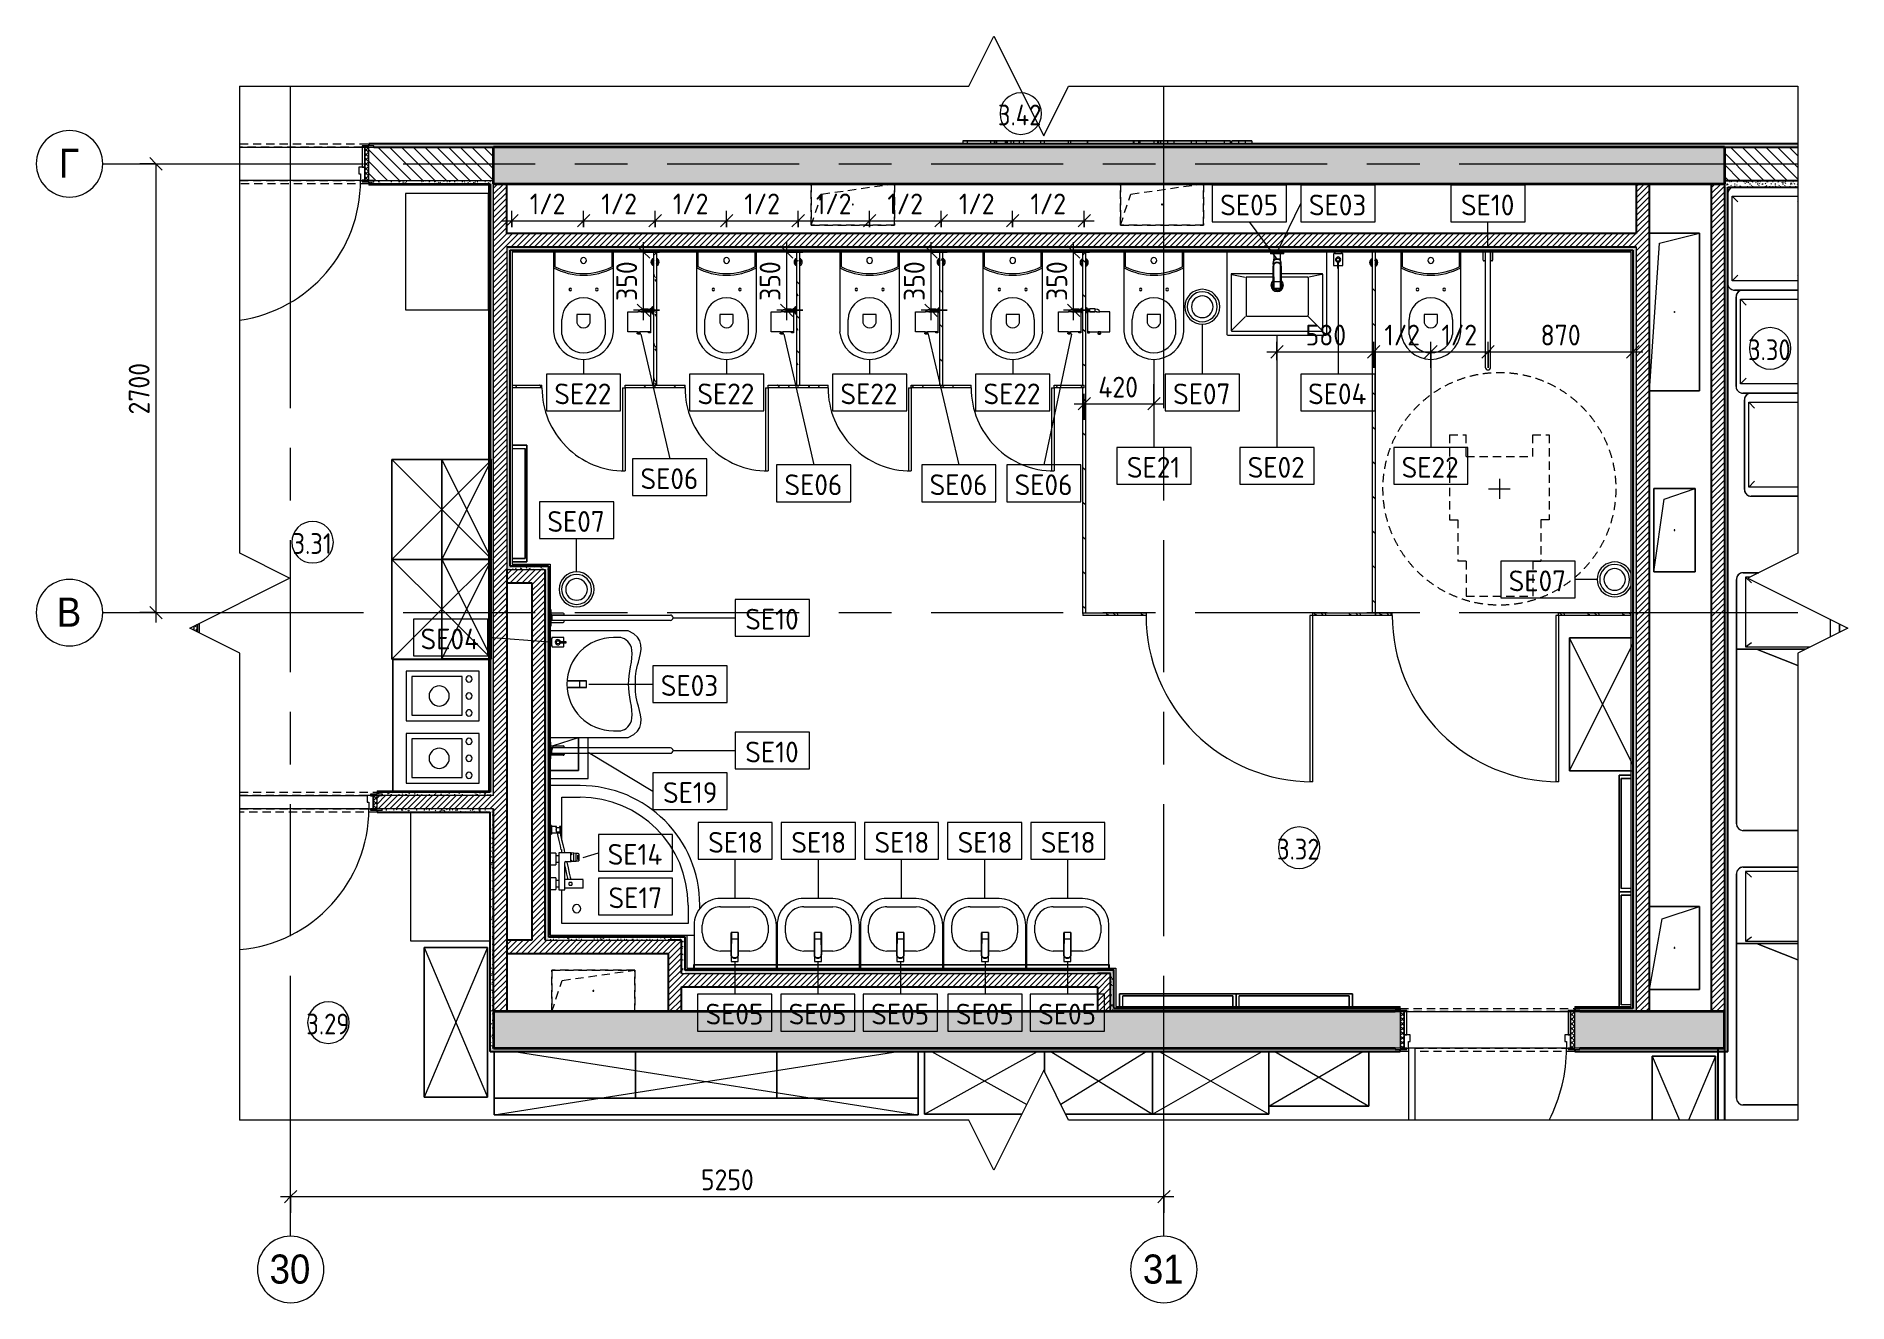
# Model space of a CAD drawing. Header units: millimetres. Extents: x 63482 to 319368, y -8553 to 29000.
# Drawn here: x 308477 to 319368, y 3649 to 11267 of the extents above; entities that cross this region are included whole.
import ezdxf

# ---------------------------------------------------------------- set-up
doc = ezdxf.new("R2010")
doc.units = ezdxf.units.MM
doc.linetypes.add('200_ШТРИХ__ш1_п0_6_', pattern=[80, 50, -30])
doc.linetypes.add('Осевая', pattern=[1587.5, 317.5, -238.125, 793.75, -238.125])
for name, color, linetype, lineweight, true_color in [('0-1', 7, 'Continuous', 9, 0x4994b4), ('A-DETL-GENF-1', 7, 'Continuous', 9, 0x4994b4), ('A-GENM-1', 7, 'Continuous', 9, 0x4994b4), ('A-WALL-1', 7, 'Continuous', 25, 0x3c3c3c), ('A-WALL-3', 7, 'Continuous', 35, 0x3c3c3c), ('A-WALL-FNSH-1', 7, 'Continuous', 15, 0x3c3c3c), ('P-SANR-FIXT-1', 7, 'Continuous', 15, 0x4994b4), ('P-SANR-FIXT-2', 7, 'Continuous', 9, 0x4994b4)]:
    doc.layers.add(name, color=color, linetype=linetype, lineweight=lineweight, true_color=true_color)
for name, color, linetype, lineweight in [('A-ANNO-DIMS', 7, 'Continuous', 9), ('A-ANNO-DIMS-50', 7, 'Continuous', 9), ('A-AREA-IDEN', 7, 'Continuous', 9), ('A-DETL-GENF', 7, 'Continuous', 9), ('A-DETL-MBND', 7, '200_ШТРИХ__ш1_п0_6_', 9), ('A-DOOR', 7, 'Continuous', 9), ('A-DOOR-1', 7, 'Continuous', 15), ('A-DOOR-FRAM', 7, 'Continuous', 15), ('A-DOOR-FRAM-1', 7, 'Continuous', 9), ('A-GENM', 7, 'Continuous', 9), ('A-WALL', 7, 'Continuous', 9), ('I-FURN', 7, 'Continuous', 9), ('I-FURN-2', 7, '200_ШТРИХ__ш1_п0_6_', 15), ('I-FURN-3', 7, '200_ШТРИХ__ш1_п0_6_', 9), ('I-WALL', 7, 'Continuous', 9), ('P-SANR-FIXT-IDEN', 7, 'Continuous', 9), ('Оси', 7, 'Continuous', 9), ('Оси-1', 7, 'Continuous', 20), ('Оси-2', 7, 'Осевая', 9)]:
    doc.layers.add(name, color=color, linetype=linetype, lineweight=lineweight)
doc.styles.add('Arial', font='arial.ttf', dxfattribs={"width": 0.9, "height": 175})
doc.styles.add('GOST Common', font='GOST_Common.ttf', dxfattribs={"height": 125})
doc.styles.add('GOST Common_2', font='GOST_Common.ttf', dxfattribs={"width": 0.9, "height": 125})
doc.styles.add('ISOCPEUR', font='isocpeur.ttf', dxfattribs={"width": 0.9, "height": 125})
doc.dimstyles.new('ISO-2_5_0_9К_БОЛЬШОЙ', dxfattribs={"dimscale": 304.8, "dimtxt": 124.497647, "dimasz": 0.246063, "dimexe": 0.19685, "dimexo": 0.492126, "dimgap": 0, "dimtad": 1, "dimdec": 0, "dimrnd": 10, "dimzin": 0, "dimdsep": 46, "dimtxsty": 'ISOCPEUR', "dimblk1": 'OBLIQUE', "dimblk2": 'OBLIQUE', "dimsah": 1, "dimcen": 0.09, "dimdle": 0.19685, "dimazin": 0, "dimtfac": 1, "dimtdec": 4, "dimtix": 1, "dimtmove": 0, "dimatfit": 3, "dimfxl": 1, "dimtvp": 1, "dimtolj": 1, "dimtzin": 0, "dimarcsym": 2})
pattern_1 = [(45, (199296.17, 0), (-17.6776695, 17.6776695), [])]
pattern_2 = [(45, (199296.17, 0), (-28.512667, 28.512667), []), (45, (199324.683, 0), (-28.512667, 28.512667), [50.403, -10.081, 1.676, -8.404])]
pattern_3 = [(0, (199296.17, 0), (60.96, 15.24), [5.029, -40.691, 5.029, -40.691, -243.84]), (0, (199296.17, 0), (60.96, 15.24), [-91.44, 5.029, -86.411, 5.029, -40.691, -106.68]), (0, (199296.17, 0), (60.96, 15.24), [-228.6, 5.029, -25.451, 5.029, -71.171]), (120, (199319.03, 7.62), (-43.6782272, 45.1729086), [5.029, -40.691, 5.029, -40.691, -243.84]), (120, (199319.03, 7.62), (-43.6782272, 45.1729086), [-91.44, 5.029, -86.411, 5.029, -40.691, -106.68]), (120, (199319.03, 7.62), (-43.6782272, 45.1729086), [-228.6, 5.029, -25.451, 5.029, -71.171]), (240, (199326.65, 38.1), (-17.2817728, -60.4129086), [5.029, -40.691, 5.029, -40.691, -243.84]), (240, (199326.65, 38.1), (-17.2817728, -60.4129086), [-91.44, 5.029, -86.411, 5.029, -40.691, -106.68]), (240, (199326.65, 38.1), (-17.2817728, -60.4129086), [-228.6, 5.029, -25.451, 5.029, -71.171])]
pattern_4 = [(288.435, (112916.855, 9160), (208.250902, -416.49961), [79.025, -579.519]), (319.399, (112941.845, 9085.03), (1249.5049425, -1041.2430683), [38.399, -1881.571]), (316.848, (112762.75, 9060.04), (3123.769422, -2915.4788923), [91.346, -4475.934]), (289.983, (112829.39, 8997.565), (624.746965, -1666.001328), [48.75, -2388.754]), (270, (112846.05, 9160), (208.25, -208.25), [41.65, -166.6]), (298.443, (112846.05, 9118.35), (-1457.75313005, 2707.24838793), [113.682, -5570.435]), (264.289, (112900.195, 9018.39), (208.2636477, 1874.2483835), [41.858, -2051.029]), (309.806, (112896.03, 8976.74), (-833.007541, 1041.2439595), [32.53, -1593.955])]
pattern_5 = [(288.435, (113776.855, 9160), (208.250902, -416.49961), [79.025, -579.519]), (319.399, (113801.845, 9085.03), (1249.5049425, -1041.2430683), [38.399, -1881.571]), (316.848, (113622.75, 9060.04), (3123.769422, -2915.4788923), [91.346, -4475.934]), (289.983, (113689.39, 8997.565), (624.746965, -1666.001328), [48.75, -2388.754]), (270, (113706.05, 9160), (208.25, -208.25), [41.65, -166.6]), (298.443, (113706.05, 9118.35), (-1457.75313005, 2707.24838793), [113.682, -5570.435]), (264.289, (113760.195, 9018.39), (208.2636477, 1874.2483835), [41.858, -2051.029]), (309.806, (113756.03, 8976.74), (-833.007541, 1041.2439595), [32.53, -1593.955])]
pattern_6 = [(288.435, (114636.855, 9160), (208.250902, -416.49961), [79.025, -579.519]), (319.399, (114661.845, 9085.03), (1249.5049425, -1041.2430683), [38.399, -1881.571]), (316.848, (114482.75, 9060.04), (3123.769422, -2915.4788923), [91.346, -4475.934]), (289.983, (114549.39, 8997.565), (624.746965, -1666.001328), [48.75, -2388.754]), (270, (114566.05, 9160), (208.25, -208.25), [41.65, -166.6]), (298.443, (114566.05, 9118.35), (-1457.75313005, 2707.24838793), [113.682, -5570.435]), (264.289, (114620.195, 9018.39), (208.2636477, 1874.2483835), [41.858, -2051.029]), (309.806, (114616.03, 8976.74), (-833.007541, 1041.2439595), [32.53, -1593.955])]
pattern_7 = [(288.435, (115496.855, 9160), (208.250902, -416.49961), [79.025, -579.519]), (319.399, (115521.845, 9085.03), (1249.5049425, -1041.2430683), [38.399, -1881.571]), (316.848, (115342.75, 9060.04), (3123.769422, -2915.4788923), [91.346, -4475.934]), (289.983, (115409.39, 8997.565), (624.746965, -1666.001328), [48.75, -2388.754]), (270, (115426.05, 9160), (208.25, -208.25), [41.65, -166.6]), (298.443, (115426.05, 9118.35), (-1457.75313005, 2707.24838793), [113.682, -5570.435]), (264.289, (115480.195, 9018.39), (208.2636477, 1874.2483835), [41.858, -2051.029]), (309.806, (115476.03, 8976.74), (-833.007541, 1041.2439595), [32.53, -1593.955])]
pattern_8 = [(288.435, (116808.855, 7791), (208.250902, -416.49961), [79.025, -579.519]), (319.399, (116833.845, 7716.03), (1249.5049425, -1041.2430683), [38.399, -1881.571]), (316.848, (116654.75, 7691.04), (3123.769422, -2915.4788923), [91.346, -4475.934]), (289.983, (116721.39, 7628.565), (624.746965, -1666.001328), [48.75, -2388.754]), (270, (116738.05, 7791), (208.25, -208.25), [41.65, -166.6]), (298.443, (116738.05, 7749.35), (-1457.75313005, 2707.24838793), [113.682, -5570.435]), (264.289, (116792.195, 7649.39), (208.2636477, 1874.2483835), [41.858, -2051.029]), (309.806, (116788.03, 7607.74), (-833.007541, 1041.2439595), [32.53, -1593.955])]
pattern_9 = [(288.435, (118288.855, 7791), (208.250902, -416.49961), [79.025, -579.519]), (319.399, (118313.845, 7716.03), (1249.5049425, -1041.2430683), [38.399, -1881.571]), (316.848, (118134.75, 7691.04), (3123.769422, -2915.4788923), [91.346, -4475.934]), (289.983, (118201.39, 7628.565), (624.746965, -1666.001328), [48.75, -2388.754]), (270, (118218.05, 7791), (208.25, -208.25), [41.65, -166.6]), (298.443, (118218.05, 7749.35), (-1457.75313005, 2707.24838793), [113.682, -5570.435]), (264.289, (118272.195, 7649.39), (208.2636477, 1874.2483835), [41.858, -2051.029]), (309.806, (118268.03, 7607.74), (-833.007541, 1041.2439595), [32.53, -1593.955])]

msp = doc.modelspace()

# ---------------------------------------------------------------- texts
at = {"layer": 'A-AREA-IDEN', "char_height": 125, "attachment_point": 1, "style": 'GOST Common_2'}
for s, insert, width in [('3.42', (314258.6, 10856), 342.721), ('3.30', (318768.2, 9443.7), 331.899), ('3.31', (310017.4, 8278.1), 303.038), ('3.32', (315936.4, 6440.1), 331.899), ('3.29', (310100.5, 5388.3), 331.899)]:
    msp.add_mtext(s, dxfattribs=dict(at, insert=insert, width=width))
at = {"layer": 'P-SANR-FIXT-IDEN', "char_height": 125, "attachment_point": 1, "style": 'GOST Common'}
for s, insert, width in [('SE05', (315594.7, 10314.3), 444.937), ('SE03', (316128.1, 10314.3), 444.937), ('SE10', (317042.3, 10314.3), 412.869), ('SE22', (311591.5, 9178.4), 444.937), ('SE22', (312451.5, 9178.4), 444.937), ('SE22', (313311.5, 9178.4), 444.937), ('SE22', (314171.5, 9178.4), 444.937), ('SE07', (315311.4, 9178.3), 444.937), ('SE04', (316123.1, 9178.4), 456.962), ('SE21', (315033.8, 8736.6), 412.869), ('SE02', (315760, 8736.5), 444.937), ('SE22', (316685.6, 8736.6), 444.937), ('SE06', (312109.5, 8668.2), 444.937), ('SE06', (312975.2, 8631.7), 444.937), ('SE06', (313847.7, 8631.7), 444.937), ('SE06', (314358.8, 8631.7), 444.937), ('SE07', (311549.6, 8410.8), 444.937), ('SE07', (317329.1, 8053.7), 444.937), ('SE10', (312739.4, 7823.2), 412.869), ('SE04', (310787.4, 7704.2), 456.962), ('SE03', (312231.6, 7424.2), 444.937), ('SE10', (312739.4, 7024.2), 412.869), ('SE19', (312244.9, 6780.3), 412.869), ('SE18', (312516.4, 6480.8), 412.869), ('SE18', (313016.4, 6480.8), 412.869), ('SE18', (313516.4, 6480.8), 412.869), ('SE18', (314016.4, 6480.8), 412.869), ('SE18', (314516.3, 6480.8), 412.869), ('SE14', (311912.2, 6408.5), 424.894), ('SE17', (311917.2, 6147.3), 412.869), ('SE05', (312500.2, 5447.7), 444.937), ('SE05', (313000.2, 5447.7), 444.937), ('SE05', (313496.2, 5447.7), 444.937), ('SE05', (314005.2, 5447.7), 444.937), ('SE05', (314500.2, 5447.7), 444.937)]:
    msp.add_mtext(s, dxfattribs=dict(at, insert=insert, width=width))
at = {"layer": 'Оси', "char_height": 175, "attachment_point": 1, "style": 'Arial'}
for s, insert, width in [('\\fArial|b0|i0|c204|p34|;\\W.9;Г', (308613.9, 10590.5), 147.911), ('\\fArial|b0|i0|c204|p34|;\\W.9;В', (308600.4, 7890.5), 180.38), ('30', (309879.9, 3939.3), 303.038), ('31', (315129.9, 3939.3), 303.038)]:
    msp.add_mtext(s, dxfattribs=dict(at, insert=insert, width=width))

# ---------------------------------------------------------------- blocks, each defined once
blk = doc.blocks.new('110_Дверь_СКБ_1Ст_Внутренняя1 - Д-7а_л__950x2100h_Туалет-32220591-Фрагмент 3_3')
at = {"layer": 'A-DOOR'}
h = blk.add_hatch(dxfattribs=at)
h.set_pattern_fill('FP_75', color=256, style=0, pattern_type=2)
h.set_pattern_definition([(135, (1776.41, 174.685), (-14.14214, -14.14214), []), (225, (1776.41, 174.685), (14.14214, -14.14214), [])])
h.paths.add_polyline_path([(537, 110), (512, 110), (512, -110), (537, -110)])
at = {"layer": 'A-DOOR-FRAM-1'}
h = blk.add_hatch(dxfattribs=at)
h.set_pattern_fill('FP_76', color=256, style=0, pattern_type=2)
h.set_pattern_definition([(45, (-346.384, 174.685), (-14.1421, 14.1421), []), (135, (-346.384, 174.685), (-14.1421, -14.1421), [])])
h.paths.add_polyline_path([(-488, 110), (-513, 110), (-513, -110), (-488, -110)])
at = {"layer": 'A-DOOR'}
blk.add_arc((487, 110), 950, 152.8656, 180, dxfattribs=at)
at = {"layer": 'A-DOOR-1'}
for p, q in [((447, 542), (447, 110)), ((487, 110), (487, 542)), ((447, 110), (487, 110))]:
    blk.add_line(p, q, dxfattribs=at)
at = {"layer": 'A-DOOR-FRAM'}
for p, q in [((-473, 118), (-543, 118)), ((-543, 118), (-543, 110)), ((-543, 110), (-473, 110)), ((-488, 110), (-513, 110)), ((-513, 110), (-513, -110)), ((-463, 110), (-488, 110)), ((-488, 110), (-488, 30)), ((-488, -110), (-488, 110)), ((-473, 110), (-488, 110)), ((-488, 110), (-488, 109)), ((-488, 109), (-473, 109)), ((-473, 110), (-473, 118)), ((-473, 109), (-473, 110)), ((-463, 70), (-463, 110)), ((487, 110), (487, 70)), ((512, 110), (487, 110)), ((567, 118), (497, 118)), ((497, 118), (497, 110)), ((512, 110), (497, 110)), ((497, 110), (497, 109)), ((497, 110), (567, 110)), ((497, 109), (512, 109)), ((512, 30), (512, 110)), ((537, 110), (512, 110)), ((512, 110), (512, -110)), ((512, 109), (512, 110)), ((537, -110), (537, 110)), ((567, 110), (567, 118)), ((-488, 30), (-453, 30)), ((-473, 30), (-488, 30)), ((-488, 30), (-488, -110)), ((-473, -110), (-473, 30)), ((-453, 70), (-463, 70)), ((-453, 30), (-453, 70)), ((487, 70), (477, 70)), ((477, 70), (477, 30)), ((477, 30), (512, 30)), ((512, 30), (497, 30)), ((497, 30), (497, -110)), ((512, -110), (512, 30)), ((-473, -110), (-543, -110)), ((-543, -110), (-543, -118)), ((-543, -118), (-473, -118)), ((-513, -110), (-488, -110)), ((-488, -110), (-473, -110)), ((-473, -118), (-473, -110)), ((497, -110), (512, -110)), ((567, -110), (497, -110)), ((497, -110), (497, -118)), ((497, -118), (567, -118)), ((512, -110), (537, -110)), ((567, -118), (567, -110))]:
    blk.add_line(p, q, dxfattribs=at)
blk = doc.blocks.new('110_Дверь_СКБ_1Ст_Внутренняя1 - Д-8 950x2100h_охрана-31784688-Фрагмент 3_3')
at = {"layer": 'A-DOOR-FRAM-1'}
h = blk.add_hatch(dxfattribs=at)
h.set_pattern_fill('FP_55', color=256, style=0, pattern_type=2)
h.set_pattern_definition([(45, (-296.384, 164.685), (-14.1421, 14.1421), []), (135, (-296.384, 164.685), (-14.1421, -14.1421), [])])
h.paths.add_polyline_path([(-438, 100), (-463, 100), (-463, -100), (-438, -100)])
at = {"layer": 'A-DOOR'}
blk.add_arc((437, 100), 850, 98.3888, 180, dxfattribs=at)
at = {"layer": 'A-DOOR-FRAM'}
for p, q in [((-423, 108), (-493, 108)), ((-493, 108), (-493, 100)), ((-493, 100), (-423, 100)), ((-438, 100), (-463, 100)), ((-463, 100), (-463, -100)), ((-413, 100), (-438, 100)), ((-438, 100), (-438, 20)), ((-438, -100), (-438, 100)), ((-423, 100), (-438, 100)), ((-438, 100), (-438, 99)), ((-438, 99), (-423, 99)), ((-438, 20), (-403, 20)), ((-423, 20), (-438, 20)), ((-438, 20), (-438, -100)), ((-423, 100), (-423, 108)), ((-423, 99), (-423, 100)), ((-423, -100), (-423, 20)), ((-413, 60), (-413, 100)), ((-403, 60), (-413, 60)), ((-403, 20), (-403, 60)), ((-423, -100), (-493, -100)), ((-493, -100), (-493, -108)), ((-493, -108), (-423, -108)), ((-463, -100), (-438, -100)), ((-438, -100), (-423, -100)), ((-423, -108), (-423, -100))]:
    blk.add_line(p, q, dxfattribs=at)
blk = doc.blocks.new('110_Дверь_СКБ_1Ст_Внутренняя1 - Д-8 950x2100h_охрана-32224770-Фрагмент 3_3')
at = {"layer": 'A-DOOR-FRAM-1'}
h = blk.add_hatch(dxfattribs=at)
h.set_pattern_fill('FP_80', color=256, style=0, pattern_type=2)
h.set_pattern_definition([(45, (-296.384, 104.685), (-14.1421, 14.1421), []), (135, (-296.384, 104.685), (-14.1421, -14.1421), [])])
h.paths.add_polyline_path([(-438, 40), (-463, 40), (-463, -40), (-438, -40)])
at = {"layer": 'A-DOOR'}
blk.add_arc((437, 40), 850, 94.9936, 180, dxfattribs=at)
at = {"layer": 'A-DOOR-FRAM'}
for p, q in [((-423, 48), (-493, 48)), ((-493, 48), (-493, 40)), ((-493, 40), (-423, 40)), ((-438, 40), (-463, 40)), ((-463, 40), (-463, -40)), ((-413, 40), (-438, 40)), ((-438, 40), (-438, -40)), ((-438, -40), (-438, 40)), ((-423, 40), (-438, 40)), ((-438, 40), (-438, 39)), ((-438, 39), (-423, 39)), ((-423, 40), (-423, 48)), ((-423, 39), (-423, 40)), ((-413, 0), (-413, 40)), ((-403, 0), (-413, 0)), ((-403, -40), (-403, 0)), ((-423, -40), (-493, -40)), ((-493, -40), (-493, -48)), ((-493, -48), (-423, -48)), ((-463, -40), (-438, -40)), ((-423, -39), (-438, -39)), ((-438, -39), (-438, -40)), ((-438, -40), (-403, -40)), ((-438, -40), (-423, -40)), ((-423, -40), (-423, -39)), ((-423, -48), (-423, -40))]:
    blk.add_line(p, q, dxfattribs=at)
blk = doc.blocks.new('GM_Отверстие прямоугольное _в плите_ - Отверстие-20657929-Фрагмент 3_3')
at = {"layer": 'A-DETL-MBND'}
for p, q in [((-250, -125), (-250, 125)), ((-250, 125), (250, 125)), ((250, 125), (-250, 125)), ((-250, 125), (-250, -125)), ((-187.5, 62.5), (250, 125)), ((250, 125), (250, -125)), ((250, -125), (250, 125)), ((-250, -125), (-187.5, 62.5))]:
    blk.add_line(p, q, dxfattribs=at)
for start, end in [(360, 180), (180, 360)]:
    blk.add_arc((0, 0), 2.5, start, end, dxfattribs=at)
blk = doc.blocks.new('GM_Отверстие прямоугольное _в плите_ - Отверстие-V368-Фрагмент 3_3')
at = {"layer": 'A-DETL-MBND'}
for p, q in [((-250, -125), (-250, 125)), ((-250, 125), (-250, -125)), ((-187.5, 62.5), (250, 125)), ((250, 125), (250, -125)), ((250, -125), (250, 125)), ((-250, -125), (-187.5, 62.5)), ((250, -125), (-250, -125)), ((-250, -125), (250, -125))]:
    blk.add_line(p, q, dxfattribs=at)
for start, end in [(360, 180), (180, 360)]:
    blk.add_arc((0, 0), 2.5, start, end, dxfattribs=at)
blk = doc.blocks.new('GM_Отверстие прямоугольное _в плите_ - Отверстие-21604341-Фрагмент 3_3')
at = {"layer": 'A-GENM'}
for p, q in [((-69, -7), (-50, 50)), ((-50, 50), (100, 100)), ((100, 100), (100, -100)), ((100, -100), (100, 100)), ((100, -100), (-69, -100)), ((-69, -100), (100, -100))]:
    blk.add_line(p, q, dxfattribs=at)
for start, end in [(360, 180), (180, 360)]:
    blk.add_arc((0, 0), 2.5, start, end, dxfattribs=at)
blk = doc.blocks.new('GM_Отверстие прямоугольное _в плите_ - Отверстие-21993933-Фрагмент 3_3')
at = {"layer": 'A-GENM'}
for p, q in [((-150, 475), (150, 475)), ((150, 475), (-150, 475)), ((-90, 415), (150, 475)), ((150, 475), (150, -475)), ((150, -475), (150, 475)), ((-150, -475), (-90, 415)), ((150, -475), (-150, -475)), ((-150, -475), (150, -475))]:
    blk.add_line(p, q, dxfattribs=at)
for start, end in [(360, 180), (180, 360)]:
    blk.add_arc((0, 0), 2.5, start, end, dxfattribs=at)
blk = doc.blocks.new('GM_Отверстие прямоугольное _в плите_ - Отверстие-21609826-Фрагмент 3_3')
at = {"layer": 'A-GENM'}
for p, q in [((-125, -250), (-125, 250)), ((-125, 250), (125, 250)), ((125, 250), (-125, 250)), ((-125, 250), (-125, -250)), ((-63, 187), (125, 250)), ((125, 250), (125, -250)), ((125, -250), (125, 250)), ((-125, -250), (-63, 187)), ((125, -250), (-125, -250)), ((-125, -250), (125, -250))]:
    blk.add_line(p, q, dxfattribs=at)
for start, end in [(360, 180), (180, 360)]:
    blk.add_arc((0, 0), 2.5, start, end, dxfattribs=at)
blk = doc.blocks.new('GM_Отверстие прямоугольное _в плите_ - Отверстие-21606385-Фрагмент 3_3')
at = {"layer": 'A-GENM'}
for p, q in [((-150, 250), (150, 250)), ((150, 250), (-150, 250)), ((-75, 175), (150, 250)), ((150, 250), (150, -250)), ((150, -250), (150, 250)), ((-150, -250), (-75, 175)), ((150, -250), (-150, -250)), ((-150, -250), (150, -250))]:
    blk.add_line(p, q, dxfattribs=at)
for start, end in [(360, 180), (180, 360)]:
    blk.add_arc((0, 0), 2.5, start, end, dxfattribs=at)
blk = doc.blocks.new('FRT_2D_Символ _разворот МГН_1 - D1_4_Символ доступности разворота МГН _360__-18618045-Фрагмент 3_3')
at = {"layer": 'I-FURN'}
for p, q in [((-65, 0), (65, 0)), ((0, 60), (0, -60))]:
    blk.add_line(p, q, dxfattribs=at)
at = {"layer": 'I-FURN-2'}
for p, q in [((-300, 325), (-300, -186)), ((-300, 325), (-200, 325)), ((-200, 195), (-200, 325)), ((200, 325), (300, 325)), ((200, 195), (200, 325)), ((300, 325), (300, -186)), ((-200, 195), (200, 195)), ((-300, -186), (-250, -186)), ((-250, -186), (-250, -436)), ((300, -186), (250, -186)), ((250, -186), (250, -436)), ((-200, -436), (-250, -436)), ((-200, -436), (-200, -646)), ((200, -436), (250, -436)), ((200, -436), (200, -646)), ((-200, -646), (200, -646))]:
    blk.add_line(p, q, dxfattribs=at)
at = {"layer": 'I-FURN-3'}
blk.add_circle((0, 0), 700, dxfattribs=at)
blk = doc.blocks.new('Bed - Small Sizes - 1_119-25446116-Фрагмент 3_3')
at = {"layer": 'I-FURN'}
for p, q in [((36, 0), (-293, 0)), ((-293, 0), (36, 0)), ((36, 0), (-293, 0)), ((-293, 0), (36, 0)), ((-333, -40), (-333, -460)), ((-333, -460), (-333, -40)), ((-333, -40), (-333, -460)), ((-333, -460), (-333, -40)), ((-278, -26), (-243, -60)), ((36, -26), (-278, -26)), ((-278, -26), (-278, -446)), ((36, -26), (-278, -26)), ((-278, -26), (-278, -446)), ((-278, -446), (-243, -420)), ((-333, -460), (-213, -460)), ((-213, -460), (-333, -460)), ((-333, -460), (-333, -1390)), ((-333, -1390), (-333, -460)), ((-333, -460), (-213, -460)), ((-278, -446), (36, -446)), ((-278, -446), (36, -446)), ((-213, -460), (36, -460)), ((36, -460), (-213, -460)), ((36, -460), (-213, -460)), ((-213, -460), (36, -558)), ((36, -558), (-213, -460)), ((-213, -460), (36, -460)), ((-213, -460), (36, -558)), ((-213, -460), (36, -460)), ((-293, -1430), (36, -1430)), ((36, -1430), (-293, -1430))]:
    blk.add_line(p, q, dxfattribs=at)
for centre, start, end in [((-293, -40), 90, 180), ((-293, -40), 90, 135), ((-293, -40), 90, 180), ((-293, -40), 90, 180), ((-293, -40), 165, 180), ((-293, -40), 135, 165), ((-293, -1390), 180, 270), ((-293, -1390), 180, 210), ((-293, -1390), 210, 255), ((-293, -1390), 255, 270)]:
    blk.add_arc(centre, 40, start, end, dxfattribs=at)
blk = doc.blocks.new('Bed - Small Sizes - 1_118-25585773-Фрагмент 3_3')
at = {"layer": 'I-FURN'}
for p, q in [((-198, 0), (-293, 0)), ((-293, 0), (-198, 0)), ((-198, 0), (-293, 0)), ((-293, 0), (-198, 0)), ((-333, -40), (-333, -460)), ((-333, -460), (-333, -40)), ((-333, -40), (-333, -460)), ((-333, -460), (-333, -40)), ((-278, -26), (-243, -60)), ((-250, -26), (-278, -26)), ((-278, -26), (-278, -446)), ((-250, -26), (-278, -26)), ((-278, -26), (-278, -446)), ((232, -385), (232, -281)), ((232, -385), (232, -281)), ((287, -357), (287, -308)), ((287, -308), (287, -357)), ((287, -357), (287, -308)), ((287, -308), (287, -357)), ((-278, -446), (-243, -420)), ((-333, -460), (-213, -460)), ((-213, -460), (-333, -460)), ((-333, -460), (-333, -1510)), ((-333, -1510), (-333, -460)), ((-333, -460), (-213, -460)), ((-278, -446), (110, -446)), ((-278, -446), (110, -446)), ((-213, -460), (82, -460)), ((82, -460), (-213, -460)), ((82, -460), (-213, -460)), ((-213, -460), (36, -558)), ((36, -558), (-213, -460)), ((-213, -460), (82, -460)), ((-213, -460), (36, -558)), ((-213, -460), (82, -460)), ((-293, -1550), (36, -1550)), ((36, -1550), (-293, -1550))]:
    blk.add_line(p, q, dxfattribs=at)
for centre, start, end in [((-293, -40), 90, 180), ((-293, -40), 90, 105), ((-293, -40), 90, 180), ((-293, -40), 105, 180), ((-293, -40), 150, 180), ((-293, -40), 135, 150), ((-293, -40), 105, 135), ((-293, -40), 90, 105), ((-293, -1510), 180, 270), ((-293, -1510), 180, 195), ((-293, -1510), 195, 255), ((-293, -1510), 255, 270)]:
    blk.add_arc(centre, 40, start, end, dxfattribs=at)
blk = doc.blocks.new('Bed - Small Sizes - Single 5-25585953-Фрагмент 3_3')
at = {"layer": 'I-FURN'}
for p, q in [((-333, -258), (-333, -307)), ((-333, -307), (-333, -258)), ((-333, -258), (-333, -307)), ((-333, -307), (-333, -258))]:
    blk.add_line(p, q, dxfattribs=at)
blk = doc.blocks.new('Bed - Small Sizes - 1_118-25586206-Фрагмент 3_3')
at = {"layer": 'I-FURN'}
for p, q in [((-333, 40), (-333, 422)), ((-278, 26), (-278, 422)), ((-278, 26), (-278, 422)), ((-245, 422), (-243, 420)), ((199, 422), (197, 420)), ((232, 422), (232, 26)), ((232, 422), (232, 26)), ((287, 40), (287, 422)), ((287, 422), (287, 90)), ((287, 90), (287, 422)), ((287, 422), (287, 90)), ((-278, 26), (-243, 60)), ((232, 26), (-278, 26)), ((232, 26), (-278, 26)), ((232, 26), (197, 60)), ((287, 90), (287, 40)), ((287, 40), (287, 90)), ((287, 90), (287, 40))]:
    blk.add_line(p, q, dxfattribs=at)
for centre, start, end in [((-293, 40), 180, 270), ((-293, 40), 180, 195), ((-293, 40), 180, 195), ((-293, 40), 180, 270), ((-293, 40), 195, 210), ((-293, 40), 195, 210), ((-293, 40), 210, 225), ((-293, 40), 210, 270), ((-293, 40), 225, 240), ((-293, 40), 240, 255), ((-293, 40), 255, 270), ((247, 40), 270, 360), ((247, 40), 270, 360), ((247, 40), 270, 300), ((247, 40), 270, 285), ((247, 40), 285, 315), ((247, 40), 300, 360), ((247, 40), 315, 330), ((247, 40), 330, 0)]:
    blk.add_arc(centre, 40, start, end, dxfattribs=at)
blk = doc.blocks.new('Bed - Small Sizes - Single 5-25586207-Фрагмент 3_3')
at = {"layer": 'I-FURN'}
for p, q in [((-333, 372), (-333, 40)), ((-333, 40), (-333, 372)), ((-333, 372), (-333, 40)), ((-333, 40), (-333, 372)), ((-278, 26), (-278, 372)), ((-278, 26), (-278, 372)), ((232, 372), (232, 26)), ((232, 372), (232, 26)), ((287, 40), (287, 372)), ((287, 372), (287, 90)), ((287, 90), (287, 372)), ((287, 372), (287, 90)), ((-293, 0), (247, 0)), ((247, 0), (-293, 0)), ((-278, 26), (-243, 60)), ((232, 26), (-278, 26)), ((232, 26), (-278, 26)), ((232, 26), (197, 60)), ((287, 90), (287, 40)), ((287, 40), (287, 90)), ((287, 90), (287, 40)), ((-293, 0), (247, 0)), ((247, 0), (-293, 0))]:
    blk.add_line(p, q, dxfattribs=at)
for centre, start, end in [((-293, 40), 180, 270), ((-293, 40), 180, 195), ((-293, 40), 180, 195), ((-293, 40), 180, 270), ((-293, 40), 195, 270), ((-293, 40), 195, 255), ((-293, 40), 255, 270), ((247, 40), 270, 360), ((247, 40), 270, 360), ((247, 40), 270, 285), ((247, 40), 270, 285), ((247, 40), 285, 300), ((247, 40), 285, 300), ((247, 40), 300, 315), ((247, 40), 300, 315), ((247, 40), 315, 330), ((247, 40), 315, 330), ((247, 40), 330, 360), ((247, 40), 330, 345), ((247, 40), 345, 0)]:
    blk.add_arc(centre, 40, start, end, dxfattribs=at)
blk = doc.blocks.new('Bed - Small Sizes - Single 6-25586208-Фрагмент 3_3')
at = {"layer": 'I-FURN'}
for p, q in [((-333, 322), (-333, 40)), ((-333, 40), (-333, 322)), ((-333, 322), (-333, 40)), ((-333, 40), (-333, 322)), ((-278, 26), (-278, 322)), ((-278, 26), (-278, 322)), ((232, 322), (232, 26)), ((232, 322), (232, 26)), ((287, 40), (287, 322)), ((287, 322), (287, 40)), ((287, 40), (287, 322)), ((287, 322), (287, 40)), ((-293, 0), (247, 0)), ((247, 0), (-293, 0)), ((-278, 26), (-243, 60)), ((232, 26), (-278, 26)), ((232, 26), (-278, 26)), ((232, 26), (197, 60)), ((-293, 0), (247, 0)), ((247, 0), (-293, 0))]:
    blk.add_line(p, q, dxfattribs=at)
for centre, start, end in [((-293, 40), 180, 270), ((-293, 40), 180, 195), ((-293, 40), 180, 210), ((-293, 40), 180, 270), ((-293, 40), 195, 240), ((-293, 40), 210, 270), ((-293, 40), 240, 270), ((247, 40), 270, 360), ((247, 40), 270, 360), ((247, 40), 270, 345), ((247, 40), 270, 300), ((247, 40), 300, 330), ((247, 40), 330, 345), ((247, 40), 345, 0), ((247, 40), 345, 360)]:
    blk.add_arc(centre, 40, start, end, dxfattribs=at)
blk = doc.blocks.new('Стол базовый прямоугольный - 1_196-25596001-Фрагмент 3_3')
at = {"layer": 'I-FURN'}
for p, q in [((350, 250), (-350, 250)), ((-350, 250), (-350, -250)), ((350, -250), (350, 250)), ((-350, -250), (350, -250))]:
    blk.add_line(p, q, dxfattribs=at)
blk = doc.blocks.new('Шкаф параметрический - 1_161-25595840-Фрагмент 3_3')
at = {"layer": 'I-FURN'}
for p, q in [((0, 400), (764, 18)), ((800, 400), (0, 400)), ((0, 400), (0, 18)), ((0, 29), (0, 400)), ((0, 400), (800, 400)), ((36, 18), (800, 400)), ((800, 18), (800, 400)), ((800, 400), (800, 29))]:
    blk.add_line(p, q, dxfattribs=at)
blk = doc.blocks.new('Шкаф параметрический - 1_280-25596496-Фрагмент 3_3')
at = {"layer": 'I-FURN'}
for p, q in [((0, 582), (0, 300)), ((0, 300), (0, 582)), ((18, 582), (300, 300)), ((300, 300), (582, 582)), ((600, 300), (600, 582)), ((600, 582), (600, 300)), ((0, 0), (300, 300)), ((0, 300), (0, 0)), ((0, 0), (0, 300)), ((300, 300), (600, 0)), ((600, 0), (600, 300)), ((600, 300), (600, 0)), ((0, 0), (600, 0)), ((600, 0), (0, 0))]:
    blk.add_line(p, q, dxfattribs=at)
blk = doc.blocks.new('Шкаф параметрический - 1_137-25596775-Фрагмент 3_3')
at = {"layer": 'I-FURN'}
for p, q in [((0, 0), (600, 300)), ((0, 300), (600, 0)), ((600, 300), (0, 300)), ((0, 300), (0, 0)), ((0, 0), (0, 282)), ((600, 0), (600, 300)), ((600, 282), (600, 0)), ((0, 0), (600, 0)), ((598, 0), (0, 0)), ((600, 0), (598, 0))]:
    blk.add_line(p, q, dxfattribs=at)
blk = doc.blocks.new('Шкаф параметрический - 1_137-V369-Фрагмент 3_3')
at = {"layer": 'I-FURN'}
for p, q in [((0, 0), (600, 300)), ((0, 300), (600, 0)), ((600, 300), (0, 300)), ((0, 300), (0, 0)), ((0, 0), (0, 282)), ((600, 0), (600, 300)), ((600, 282), (600, 0)), ((0, 0), (600, 0)), ((2, 0), (0, 0)), ((600, 0), (2, 0))]:
    blk.add_line(p, q, dxfattribs=at)
blk = doc.blocks.new('Шкаф параметрический - 1_280-V370-Фрагмент 3_3')
at = {"layer": 'I-FURN'}
for p, q in [((0, 582), (0, 300)), ((0, 300), (0, 582)), ((18, 582), (300, 300)), ((300, 300), (582, 582)), ((600, 0), (600, 582)), ((600, 582), (600, 0)), ((0, 0), (300, 300)), ((0, 300), (0, 0)), ((0, 0), (0, 300)), ((300, 300), (600, 0)), ((0, 0), (600, 0)), ((600, 0), (0, 0))]:
    blk.add_line(p, q, dxfattribs=at)
blk = doc.blocks.new('Мойка кухонная - Мойка Steel Hammer SH R 5151 GLOWE-25557159-Фрагмент 3_3')
at = {"layer": 'P-SANR-FIXT-2'}
for p, q in [((150, 0), (-150, 0)), ((-150, 0), (-150, -440)), ((116, -102), (-117, -102)), ((-117, -102), (-117, -406)), ((116, -406), (116, -102)), ((150, -440), (150, 0)), ((-117, -406), (116, -406)), ((-150, -440), (150, -440))]:
    blk.add_line(p, q, dxfattribs=at)
for centre, radius, start, end in [((-102, -62), 19, 90, 180), ((-102, -62), 19, 180, 270), ((-102, -62), 19, 360, 90), ((-102, -62), 19.1, 270, 360), ((0, -62), 19, 360, 180), ((0, -62), 19, 180, 360), ((102, -62), 19.1, 360, 180), ((102, -62), 19.1, 180, 360), ((0, -241), 60.5, 360, 180), ((0, -241), 60.5, 180, 360)]:
    blk.add_arc(centre, radius, start, end, dxfattribs=at)
blk = doc.blocks.new('Шкаф параметрический - 1_268-25587356-Фрагмент 3_3')
at = {"layer": 'I-FURN'}
for p, q in [((0, 380), (386, 217)), ((386, 380), (0, 380)), ((0, 380), (0, 0)), ((0, 0), (0, 380)), ((0, 380), (386, 380)), ((0, 0), (386, 163)), ((0, 0), (386, 0)), ((386, 0), (0, 0))]:
    blk.add_line(p, q, dxfattribs=at)
blk = doc.blocks.new('Шкаф параметрический - 1_268-V371-Фрагмент 3_3')
at = {"layer": 'I-FURN'}
for p, q in [((0, 0), (900, 380)), ((0, 380), (900, 0)), ((900, 380), (0, 380)), ((0, 380), (0, 0)), ((0, 0), (0, 380)), ((0, 380), (900, 380)), ((900, 0), (900, 380)), ((900, 380), (900, 0)), ((0, 0), (900, 0)), ((900, 0), (0, 0))]:
    blk.add_line(p, q, dxfattribs=at)
blk = doc.blocks.new('Шкаф параметрический - 13_3-25587571-Фрагмент 3_3')
at = {"layer": 'I-FURN'}
for p, q in [((0, 0), (564, 329)), ((0, 329), (0, 0)), ((0, 0), (0, 329)), ((36, 329), (600, 0)), ((600, 0), (600, 329)), ((600, 329), (600, 0)), ((0, 0), (600, 0)), ((600, 0), (0, 0))]:
    blk.add_line(p, q, dxfattribs=at)
blk = doc.blocks.new('Шкаф параметрический - 13_1-25587687-Фрагмент 3_3')
at = {"layer": 'I-FURN'}
for p, q in [((0, 0), (659, 377)), ((0, 377), (0, 0)), ((0, 0), (0, 377)), ((41, 377), (700, 0)), ((700, 0), (700, 377)), ((700, 377), (700, 48)), ((0, 0), (700, 0)), ((700, 0), (0, 0)), ((700, 48), (700, 0))]:
    blk.add_line(p, q, dxfattribs=at)
blk = doc.blocks.new('Шкаф параметрический - 13_2-25587811-Фрагмент 3_3')
at = {"layer": 'I-FURN'}
for p, q in [((0, 377), (0, 257)), ((0, 257), (0, 377)), ((38, 377), (650, 0)), ((98, 60), (612, 377)), ((650, 0), (650, 377)), ((650, 377), (650, 0)), ((128, 0), (650, 0)), ((650, 0), (128, 0))]:
    blk.add_line(p, q, dxfattribs=at)
blk = doc.blocks.new('Шкаф параметрический - 13_4-25587915-Фрагмент 3_3')
at = {"layer": 'I-FURN'}
for p, q in [((0, 0), (678, 377)), ((0, 377), (0, 0)), ((0, 0), (0, 377)), ((42, 377), (614, 59)), ((720, 257), (720, 377)), ((720, 377), (720, 257)), ((0, 0), (584, 0)), ((584, 0), (0, 0))]:
    blk.add_line(p, q, dxfattribs=at)
blk = doc.blocks.new('Стол базовый прямоугольный - 1_190-25588265-Фрагмент 3_3')
at = {"layer": 'I-FURN'}
for p, q in [((384, 250), (-390, 250)), ((-390, 250), (-390, -230))]:
    blk.add_line(p, q, dxfattribs=at)
blk = doc.blocks.new('Шкаф параметрический - 1_33-25588469-Фрагмент 3_3')
at = {"layer": 'I-FURN'}
for p, q in [((0, 381), (0, 100)), ((0, 100), (0, 381)), ((122, 381), (1913, 100)), ((637, 100), (2428, 381)), ((2550, 100), (2550, 381)), ((2550, 381), (2550, 100)), ((0, 0), (637, 100)), ((0, 100), (0, 0)), ((0, 0), (0, 100)), ((0, 0), (2550, 0)), ((2550, 0), (0, 0)), ((1913, 100), (2550, 0)), ((2550, 0), (2550, 100)), ((2550, 100), (2550, 0))]:
    blk.add_line(p, q, dxfattribs=at)
blk = doc.blocks.new('Вешалка - 1_25-26509708-Фрагмент 3_3')
at = {"layer": 'I-FURN'}
for p, q in [((350, 55), (-350, 55)), ((-350, 55), (-350, -21)), ((-350, -21), (-350, 55)), ((-350, 55), (350, 55)), ((-330, -21), (-330, 44)), ((-330, -21), (-330, 44)), ((-330, 44), (330, 44)), ((330, 44), (-330, 44)), ((330, 44), (330, -21)), ((330, -21), (330, 44)), ((350, -21), (350, 55)), ((350, 55), (350, -21))]:
    blk.add_line(p, q, dxfattribs=at)
blk = doc.blocks.new('Вешалка - 1_25-V372-Фрагмент 3_3')
at = {"layer": 'I-FURN'}
for p, q in [((350, 55), (-350, 55)), ((-350, 55), (-350, -21)), ((-350, -21), (-350, 55)), ((-350, 55), (350, 55)), ((-330, -21), (-330, 44)), ((-330, -21), (-330, 44)), ((-330, 44), (330, 44)), ((330, 44), (-330, 44)), ((330, 44), (330, -21)), ((330, -21), (330, 44)), ((350, -21), (350, 55)), ((350, 55), (350, -21))]:
    blk.add_line(p, q, dxfattribs=at)
blk = doc.blocks.new('Вешалка - 1_25-V373-Фрагмент 3_3')
at = {"layer": 'I-FURN'}
for p, q in [((350, 55), (-350, 55)), ((-350, 55), (-350, -16)), ((-350, -16), (-350, 55)), ((-350, 55), (350, 55)), ((-330, -16), (-330, 44)), ((-330, -16), (-330, 44)), ((-330, 44), (330, 44)), ((330, 44), (-330, 44)), ((330, 44), (330, -16)), ((330, -16), (330, 44)), ((350, -16), (350, 55)), ((350, 55), (350, -16))]:
    blk.add_line(p, q, dxfattribs=at)
blk = doc.blocks.new('Вешалка - 1_25-V374-Фрагмент 3_3')
at = {"layer": 'I-FURN'}
for p, q in [((350, 55), (-341, 55)), ((-341, 55), (350, 55)), ((-330, -16), (-330, 44)), ((-330, -16), (-330, 44)), ((-330, 44), (330, 44)), ((330, 44), (-330, 44)), ((330, 44), (330, -16)), ((330, -16), (330, 44)), ((350, -16), (350, 55)), ((350, 55), (350, -16))]:
    blk.add_line(p, q, dxfattribs=at)
blk = doc.blocks.new('Вешалка - 1_25-V375-Фрагмент 3_3')
at = {"layer": 'I-FURN'}
for p, q in [((350, 55), (-350, 55)), ((-350, 55), (-350, -34)), ((-350, -34), (-350, 55)), ((-350, 55), (350, 55)), ((-330, -34), (-330, 44)), ((-330, -34), (-330, 44)), ((-330, 44), (330, 44)), ((330, 44), (-330, 44)), ((330, 44), (330, -34)), ((330, -34), (330, 44)), ((350, -34), (350, 55)), ((350, 55), (350, -34))]:
    blk.add_line(p, q, dxfattribs=at)
blk = doc.blocks.new('зеркало круглое500д - 1_22а зеркало круглое d500-30453653-Фрагмент 3_3')
at = {"layer": 'I-FURN'}
for p, q in [((-250, 0), (-250, -20)), ((-250, -20), (250, -20)), ((250, -20), (-250, -20)), ((250, -20), (250, 0))]:
    blk.add_line(p, q, dxfattribs=at)
blk = doc.blocks.new('зеркало круглое500д - 1_22а зеркало круглое d500-V376-Фрагмент 3_3')
at = {"layer": 'I-FURN'}
for p, q in [((-250, 0), (-250, -20)), ((-250, -20), (244, -20)), ((250, -20), (-250, -20)), ((244, -20), (250, -20)), ((250, -20), (250, 0))]:
    blk.add_line(p, q, dxfattribs=at)
blk = doc.blocks.new('Дерево_ декор 2 - Дерево_ декор 2-30725410-Фрагмент 3_3')
at = {"layer": 'I-FURN'}
for p, q in [((-398, 24), (-398, 8)), ((-252, 24), (-398, 24)), ((-398, 24), (-195, 24)), ((-398, 8), (-252, 8)), ((-195, 8), (-398, 8)), ((-363, 24), (-363, 8)), ((-353, 24), (-363, 24)), ((-363, 24), (-352, 24)), ((-363, 8), (-353, 8)), ((-352, 8), (-363, 8)), ((-347, 24), (-353, 24)), ((-353, 8), (-253, 8)), ((-352, 24), (-252, 24)), ((-252, 8), (-352, 8)), ((-322, 24), (-347, 24)), ((-253, 24), (-322, 24)), ((-195, 24), (-253, 24)), ((-253, 8), (-195, 8)), ((-252, 8), (-252, 24)), ((-195, 24), (-195, 8)), ((-195, 24), (-164, 24)), ((-165, 24), (-195, 24)), ((-195, 8), (-188, 8)), ((-164, 8), (-195, 8)), ((-164, 24), (-194, 24)), ((-194, 24), (182, 24)), ((-194, 8), (-164, 8)), ((182, 8), (-194, 8)), ((-188, 8), (-165, 8)), ((-3, 24), (-165, 24)), ((-165, 8), (-3, 8)), ((-164, 24), (-164, 8)), ((0, 24), (-60, 24)), ((-60, 24), (-21, 24)), ((-60, 24), (-60, 8)), ((-21, 8), (-60, 8)), ((-60, 8), (0, 8)), ((-21, 24), (21, 24)), ((-21, 8), (-21, 24)), ((21, 8), (-21, 8)), ((-2, 24), (-3, 24)), ((-3, 8), (-2, 8)), ((61, 24), (-2, 24)), ((-2, 8), (61, 8)), ((38, 24), (0, 24)), ((0, 8), (38, 8)), ((21, 24), (33, 24)), ((21, 24), (21, 8)), ((33, 8), (21, 8)), ((33, 24), (147, 24)), ((33, 24), (33, 8)), ((147, 8), (33, 8)), ((60, 24), (38, 24)), ((152, 24), (38, 24)), ((38, 24), (60, 24)), ((38, 24), (38, 8)), ((60, 8), (38, 8)), ((38, 8), (152, 8)), ((38, 8), (60, 8)), ((60, 24), (60, 8)), ((149, 24), (61, 24)), ((61, 24), (61, 8)), ((61, 8), (149, 8)), ((147, 24), (152, 24)), ((147, 8), (147, 24)), ((152, 8), (147, 8)), ((181, 24), (149, 24)), ((149, 8), (150, 8)), ((150, 8), (181, 8)), ((182, 24), (152, 24)), ((152, 24), (181, 24)), ((152, 24), (152, 8)), ((152, 24), (182, 24)), ((182, 24), (152, 24)), ((181, 8), (152, 8)), ((152, 8), (182, 8)), ((152, 8), (182, 8)), ((182, 8), (152, 8)), ((181, 24), (577, 24)), ((461, 24), (181, 24)), ((181, 8), (461, 8)), ((577, 8), (181, 8)), ((182, 8), (182, 24)), ((182, 24), (185, 24)), ((185, 24), (182, 24)), ((182, 8), (185, 8)), ((185, 8), (182, 8)), ((185, 24), (185, 8)), ((461, 8), (461, 24)), ((561, 24), (461, 24)), ((461, 24), (461, 8)), ((461, 8), (561, 8)), ((577, 24), (561, 24)), ((561, 8), (577, 8)), ((577, 24), (562, 24)), ((562, 24), (576, 24)), ((562, 24), (562, 8)), ((576, 8), (562, 8)), ((562, 8), (577, 8)), ((576, 24), (906, 24)), ((906, 8), (576, 8)), ((577, 8), (577, 24)), ((845, 24), (577, 24)), ((577, 8), (845, 8)), ((906, 24), (844, 24)), ((844, 24), (871, 24)), ((844, 24), (844, 8)), ((871, 8), (844, 8)), ((844, 8), (906, 8)), ((871, 24), (845, 24)), ((845, 8), (848, 8)), ((848, 8), (871, 8)), ((871, 8), (871, 24)), ((871, 24), (871, 24)), ((871, 8), (871, 8)), ((906, 8), (906, 24))]:
    blk.add_line(p, q, dxfattribs=at)
blk = doc.blocks.new('Дервево_ ствол_ декор 3 - Дервево_ ствол_ декор 3-30728032-Фрагмент 3_3')
at = {"layer": 'I-FURN'}
for p, q in [((-41, 24), (-229, 24)), ((-229, 24), (-203, 24)), ((-229, 24), (-229, 8)), ((-203, 8), (-229, 8)), ((-229, 8), (-41, 8)), ((-203, 24), (-36, 24)), ((-203, 24), (-203, 8)), ((-36, 8), (-203, 8)), ((-41, 24), (-60, 24)), ((-60, 24), (-41, 24)), ((-60, 8), (-60, 24)), ((-41, 8), (-60, 8)), ((-60, 8), (-41, 8)), ((0, 24), (-41, 24)), ((-41, 24), (-41, 8)), ((-41, 8), (0, 8)), ((-36, 24), (-25, 24)), ((-36, 24), (-36, 8)), ((-25, 8), (-36, 8)), ((-25, 24), (25, 24)), ((-25, 8), (-25, 24)), ((25, 8), (-25, 8)), ((38, 24), (0, 24)), ((0, 8), (38, 8)), ((25, 24), (33, 24)), ((25, 24), (25, 8)), ((33, 8), (25, 8)), ((33, 24), (241, 24)), ((33, 24), (33, 8)), ((76, 8), (33, 8)), ((60, 24), (38, 24)), ((260, 24), (38, 24)), ((38, 24), (60, 24)), ((38, 24), (38, 8)), ((60, 8), (38, 8)), ((38, 8), (76, 8)), ((38, 8), (60, 8)), ((60, 24), (60, 8)), ((76, 8), (79, 8)), ((79, 8), (76, 8)), ((79, 8), (94, 8)), ((94, 8), (79, 8)), ((94, 8), (111, 8)), ((111, 8), (94, 8)), ((111, 8), (118, 8)), ((118, 8), (111, 8)), ((119, 8), (120, 8)), ((120, 8), (119, 8)), ((121, 8), (137, 8)), ((137, 8), (121, 8)), ((137, 8), (260, 8)), ((241, 8), (137, 8)), ((241, 24), (260, 24)), ((241, 8), (241, 24)), ((260, 8), (241, 8)), ((260, 24), (260, 8))]:
    blk.add_line(p, q, dxfattribs=at)
blk = doc.blocks.new('131_Сантехническая перегородка_Дверь 5 - СД-1-30835617-Фрагмент 3_3')
at = {"layer": 'A-DOOR'}
h = blk.add_hatch(dxfattribs=at)
h.set_pattern_fill('FP_156', color=256, style=0, pattern_type=2)
h.set_pattern_definition(pattern_4)
h.paths.add_polyline_path([(750, 8), (750, -8), (930, -8), (930, 8)])
at = {"layer": 'A-GENM'}
h = blk.add_hatch(dxfattribs=at)
h.set_pattern_fill('FP_156', color=256, style=0, pattern_type=2)
h.set_pattern_definition(pattern_4)
h.paths.add_polyline_path([(70, 8), (70, -8), (250, -8), (250, 8)])
at = {"layer": 'A-DOOR'}
for p, q in [((266, 508), (250, 508)), ((250, 8), (250, 508)), ((266, 8), (266, 508)), ((266, 8), (250, 8))]:
    blk.add_line(p, q, dxfattribs=at)
blk.add_arc((250, 8), 500, 360, 90, dxfattribs=at)
at = {"layer": 'A-GENM'}
for p, q in [((70, 8), (250, 8)), ((70, 8), (70, -8)), ((250, 8), (250, -8)), ((750, 8), (930, 8)), ((750, 8), (750, -8)), ((250, -8), (70, -8)), ((930, -8), (750, -8))]:
    blk.add_line(p, q, dxfattribs=at)
blk = doc.blocks.new('131_Сантехническая перегородка_Дверь 5 - СД-1-V377-Фрагмент 3_3')
at = {"layer": 'A-DOOR'}
h = blk.add_hatch(dxfattribs=at)
h.set_pattern_fill('FP_157', color=256, style=0, pattern_type=2)
h.set_pattern_definition(pattern_5)
h.paths.add_polyline_path([(750, 8), (750, -8), (930, -8), (930, 8)])
at = {"layer": 'A-GENM'}
h = blk.add_hatch(dxfattribs=at)
h.set_pattern_fill('FP_157', color=256, style=0, pattern_type=2)
h.set_pattern_definition(pattern_5)
h.paths.add_polyline_path([(70, 8), (70, -8), (250, -8), (250, 8)])
at = {"layer": 'A-DOOR'}
for p, q in [((266, 508), (250, 508)), ((250, 8), (250, 508)), ((266, 8), (266, 508)), ((266, 8), (250, 8))]:
    blk.add_line(p, q, dxfattribs=at)
blk.add_arc((250, 8), 500, 360, 90, dxfattribs=at)
at = {"layer": 'A-GENM'}
for p, q in [((70, 8), (250, 8)), ((70, 8), (70, -8)), ((250, 8), (250, -8)), ((750, 8), (930, 8)), ((750, 8), (750, -8)), ((930, 8), (930, -8)), ((250, -8), (70, -8)), ((930, -8), (750, -8))]:
    blk.add_line(p, q, dxfattribs=at)
blk = doc.blocks.new('131_Сантехническая перегородка_Дверь 5 - СД-1-V378-Фрагмент 3_3')
at = {"layer": 'A-DOOR'}
h = blk.add_hatch(dxfattribs=at)
h.set_pattern_fill('FP_158', color=256, style=0, pattern_type=2)
h.set_pattern_definition(pattern_6)
h.paths.add_polyline_path([(930, 8), (750, 8), (750, -8), (930, -8)])
at = {"layer": 'A-GENM'}
h = blk.add_hatch(dxfattribs=at)
h.set_pattern_fill('FP_158', color=256, style=0, pattern_type=2)
h.set_pattern_definition(pattern_6)
h.paths.add_polyline_path([(70, 8), (70, -8), (250, -8), (250, 8)])
at = {"layer": 'A-DOOR'}
for p, q in [((266, 508), (250, 508)), ((250, 8), (250, 508)), ((266, 8), (266, 508)), ((266, 8), (250, 8))]:
    blk.add_line(p, q, dxfattribs=at)
blk.add_arc((250, 8), 500, 360, 90, dxfattribs=at)
at = {"layer": 'A-GENM'}
for p, q in [((70, 8), (250, 8)), ((70, 8), (70, -8)), ((250, 8), (250, -8)), ((750, 8), (930, 8)), ((750, 8), (750, -8)), ((930, 8), (930, -8)), ((250, -8), (70, -8)), ((930, -8), (750, -8))]:
    blk.add_line(p, q, dxfattribs=at)
blk = doc.blocks.new('131_Сантехническая перегородка_Дверь 5 - СД-1-V379-Фрагмент 3_3')
at = {"layer": 'A-DOOR'}
h = blk.add_hatch(dxfattribs=at)
h.set_pattern_fill('FP_159', color=256, style=0, pattern_type=2)
h.set_pattern_definition(pattern_7)
h.paths.add_polyline_path([(750, 8), (750, -8), (930, -8), (930, 8)])
at = {"layer": 'A-GENM'}
h = blk.add_hatch(dxfattribs=at)
h.set_pattern_fill('FP_159', color=256, style=0, pattern_type=2)
h.set_pattern_definition(pattern_7)
h.paths.add_polyline_path([(70, 8), (70, -8), (250, -8), (250, 8)])
at = {"layer": 'A-DOOR'}
for p, q in [((266, 508), (250, 508)), ((250, 8), (250, 508)), ((266, 8), (266, 508)), ((266, 8), (250, 8))]:
    blk.add_line(p, q, dxfattribs=at)
blk.add_arc((250, 8), 500, 360, 90, dxfattribs=at)
at = {"layer": 'A-GENM'}
for p, q in [((70, 8), (250, 8)), ((70, 8), (70, -8)), ((250, 8), (250, -8)), ((750, 8), (930, 8)), ((750, 8), (750, -8)), ((930, 8), (930, -8)), ((250, -8), (70, -8)), ((930, -8), (750, -8))]:
    blk.add_line(p, q, dxfattribs=at)
blk = doc.blocks.new('FP_380-Фрагмент 3_3')
at = {"layer": 'A-GENM'}
for p, q in [((0, 8), (0, -8)), ((36, 8), (38, 7)), ((38, 7), (39, 6)), ((39, 6), (41, 5)), ((41, 5), (43, 4)), ((43, 4), (45, 3)), ((45, 3), (46, 2)), ((46, 2), (48, 1)), ((48, 1), (50, 0))]:
    blk.add_line(p, q, dxfattribs=at)
blk = doc.blocks.new('131_Сантехническая перегородка 6 - СП-1-30839354-Фрагмент 3_3')
at = {"layer": 'A-GENM'}
h = blk.add_hatch(dxfattribs=at)
h.set_pattern_fill('FP_160', color=256, style=0, pattern_type=2)
h.set_pattern_definition([(198.435, (9968, -114566.855), (-416.49961, -208.250902), [79.025, -579.519]), (229.399, (9893.03, -114591.845), (-1041.2430683, -1249.5049425), [38.399, -1881.571]), (226.848, (9868.04, -114412.75), (-2915.4788923, -3123.769422), [91.346, -4475.934]), (199.983, (9805.565, -114479.39), (-1666.001328, -624.746965), [48.75, -2388.754]), (180, (9968, -114496.05), (-208.25, -208.25), [41.65, -166.6]), (208.443, (9926.35, -114496.05), (2707.24838793, 1457.75313005), [113.682, -5570.435]), (174.289, (9826.39, -114550.195), (1874.2483835, -208.2636477), [41.858, -2051.029]), (219.806, (9784.74, -114546.03), (1041.2439595, 833.007541), [32.53, -1593.955])])
h.paths.add_polyline_path([(800, -8), (800, 8), (50, 8), (50, -8), (484, -8)])
for p, q in [((0, 8), (50, 8)), ((50, 8), (800, 8)), ((50, -8), (0, -8)), ((800, -8), (50, -8))]:
    blk.add_line(p, q, dxfattribs=at)
at = {"layer": 'A-GENM', "flags": 128}
for points in [[(71, 8), (63, 15), (52, 13), (46, 8)], [(46, -8), (55, -15), (66, -13), (71, -8)]]:
    blk.add_lwpolyline(points, dxfattribs=at)
at = {"layer": 'A-GENM'}
for radius, start, end in [(24.6, 19.9113, 160.0887), (17.6, 28.9731, 151.0269), (15.1, 126.8617, 139.5341), (15.1, 78.8699, 82.6459), (15.1, 40.4659, 53.124), (24.6, 199.9113, 340.0887), (17.6, 208.9731, 331.0269), (15.1, 220.4659, 233.124), (15.1, 258.8699, 262.6459), (15.1, 306.8617, 319.5341)]:
    blk.add_arc((59, 0), radius, start, end, dxfattribs=at)
blk.add_blockref('FP_380-Фрагмент 3_3', (0, 0), dxfattribs=at)
blk = doc.blocks.new('FP_382-Фрагмент 3_3')
at = {"layer": 'A-GENM'}
blk.add_line((0, 8), (0, -8), dxfattribs=at)
blk = doc.blocks.new('131_Сантехническая перегородка 6 - СП-1-V381-Фрагмент 3_3')
at = {"layer": 'A-GENM'}
h = blk.add_hatch(dxfattribs=at)
h.set_pattern_fill('FP_161', color=256, style=0, pattern_type=2)
h.set_pattern_definition([(198.435, (9968, -113706.855), (-416.49961, -208.250902), [79.025, -579.519]), (229.399, (9893.03, -113731.845), (-1041.2430683, -1249.5049425), [38.399, -1881.571]), (226.848, (9868.04, -113552.75), (-2915.4788923, -3123.769422), [91.346, -4475.934]), (199.983, (9805.565, -113619.39), (-1666.001328, -624.746965), [48.75, -2388.754]), (180, (9968, -113636.05), (-208.25, -208.25), [41.65, -166.6]), (208.443, (9926.35, -113636.05), (2707.24838793, 1457.75313005), [113.682, -5570.435]), (174.289, (9826.39, -113690.195), (1874.2483835, -208.2636477), [41.858, -2051.029]), (219.806, (9784.74, -113686.03), (1041.2439595, 833.007541), [32.53, -1593.955])])
h.paths.add_polyline_path([(800, -8), (800, 8), (50, 8), (50, -8), (484, -8)])
for p, q in [((0, 8), (50, 8)), ((50, 8), (800, 8)), ((50, -8), (0, -8)), ((800, -8), (50, -8))]:
    blk.add_line(p, q, dxfattribs=at)
at = {"layer": 'A-GENM', "flags": 128}
for points in [[(71, 8), (63, 15), (52, 13), (46, 8)], [(46, -8), (55, -15), (66, -13), (71, -8)]]:
    blk.add_lwpolyline(points, dxfattribs=at)
at = {"layer": 'A-GENM'}
for radius, start, end in [(24.6, 19.9113, 160.0887), (17.6, 28.9731, 151.0269), (15.1, 126.8617, 139.5341), (15.1, 78.8699, 82.6459), (15.1, 40.4659, 53.124), (24.6, 199.9113, 340.0887), (17.6, 208.9731, 331.0269), (15.1, 220.4659, 233.124), (15.1, 258.8699, 262.6459), (15.1, 306.8617, 319.5341)]:
    blk.add_arc((59, 0), radius, start, end, dxfattribs=at)
blk.add_blockref('FP_382-Фрагмент 3_3', (0, 0), dxfattribs=at)
blk = doc.blocks.new('FP_384-Фрагмент 3_3')
at = {"layer": 'A-GENM'}
for p, q in [((0, 8), (0, -8)), ((1, 8), (2, 7)), ((2, 7), (3, 6)), ((3, 6), (4, 5)), ((4, 5), (5, 4)), ((5, 4), (6, 3)), ((6, 3), (7, 3)), ((7, 3), (9, 2)), ((9, 2), (11, 1)), ((11, 1), (12, 0)), ((14, -2), (14, -4)), ((14, -4), (15, -5)), ((15, -5), (16, -6)), ((16, -6), (16, -7)), ((16, -7), (17, -8))]:
    blk.add_line(p, q, dxfattribs=at)
blk = doc.blocks.new('131_Сантехническая перегородка 6 - СП-1-V383-Фрагмент 3_3')
at = {"layer": 'A-GENM'}
h = blk.add_hatch(dxfattribs=at)
h.set_pattern_fill('FP_162', color=256, style=0, pattern_type=2)
h.set_pattern_definition([(198.435, (9968, -112846.855), (-416.49961, -208.250902), [79.025, -579.519]), (229.399, (9893.03, -112871.845), (-1041.2430683, -1249.5049425), [38.399, -1881.571]), (226.848, (9868.04, -112692.75), (-2915.4788923, -3123.769422), [91.346, -4475.934]), (199.983, (9805.565, -112759.39), (-1666.001328, -624.746965), [48.75, -2388.754]), (180, (9968, -112776.05), (-208.25, -208.25), [41.65, -166.6]), (208.443, (9926.35, -112776.05), (2707.24838793, 1457.75313005), [113.682, -5570.435]), (174.289, (9826.39, -112830.195), (1874.2483835, -208.2636477), [41.858, -2051.029]), (219.806, (9784.74, -112826.03), (1041.2439595, 833.007541), [32.53, -1593.955])])
h.paths.add_polyline_path([(800, -8), (800, 8), (50, 8), (50, -8), (484, -8)])
for p, q in [((0, 8), (50, 8)), ((50, 8), (800, 8)), ((50, -8), (0, -8)), ((800, -8), (50, -8))]:
    blk.add_line(p, q, dxfattribs=at)
at = {"layer": 'A-GENM', "flags": 128}
for points in [[(71, 8), (63, 15), (52, 13), (46, 8)], [(46, -8), (55, -15), (66, -13), (71, -8)]]:
    blk.add_lwpolyline(points, dxfattribs=at)
at = {"layer": 'A-GENM'}
for radius, start, end in [(24.6, 19.9113, 160.0887), (17.6, 28.9731, 151.0269), (15.1, 126.8617, 139.5341), (15.1, 78.8699, 82.6459), (15.1, 40.4659, 53.124), (24.6, 199.9113, 340.0887), (17.6, 208.9731, 331.0269), (15.1, 220.4659, 233.124), (15.1, 258.8699, 262.6459), (15.1, 306.8617, 319.5341)]:
    blk.add_arc((59, 0), radius, start, end, dxfattribs=at)
blk.add_blockref('FP_384-Фрагмент 3_3', (0, 0), dxfattribs=at)
blk = doc.blocks.new('FP_385-Фрагмент 3_3')
at = {"layer": 'A-GENM'}
for p, q in [((-3, 8), (-2, 7)), ((-2, 7), (-1, 6)), ((-1, 6), (-1, 5)), ((-1, 5), (0, 4)), ((0, 4), (1, 3)), ((1, 3), (1, 2)), ((1, 2), (2, 1)), ((2, 1), (3, 0)), ((3, 0), (4, 0)), ((4, 0), (5, -1)), ((5, -1), (6, -2)), ((6, -2), (7, -3)), ((7, -3), (9, -4)), ((9, -4), (10, -5)), ((10, -5), (11, -6)), ((11, -6), (12, -7)), ((12, -7), (14, -8))]:
    blk.add_line(p, q, dxfattribs=at)
blk = doc.blocks.new('131_Сантехническая перегородка 7 - СП-1-30858579-Фрагмент 3_3')
at = {"layer": 'A-GENM'}
h = blk.add_hatch(dxfattribs=at)
h.set_pattern_fill('FP_163', color=256, style=0, pattern_type=2)
h.set_pattern_definition([(198.435, (9964.92, -115426.855), (-416.49961, -208.250902), [79.025, -579.519]), (229.399, (9889.95, -115451.845), (-1041.2430683, -1249.5049425), [38.399, -1881.571]), (226.848, (9864.96, -115272.75), (-2915.4788923, -3123.769422), [91.346, -4475.934]), (199.983, (9802.485, -115339.39), (-1666.001328, -624.746965), [48.75, -2388.754]), (180, (9964.92, -115356.05), (-208.25, -208.25), [41.65, -166.6]), (208.443, (9923.27, -115356.05), (2707.24838793, 1457.75313005), [113.682, -5570.435]), (174.289, (9823.31, -115410.195), (1874.2483835, -208.2636477), [41.858, -2051.029]), (219.806, (9781.66, -115406.03), (1041.2439595, 833.007541), [32.53, -1593.955])])
h.paths.add_polyline_path([(2166, -8), (2166, 8), (46, 8), (46, -8), (797, -8), (797, 0), (813, 0), (813, -8), (1963, -8)])
for p, q in [((-4, 8), (46, 8)), ((46, 8), (2166, 8)), ((46, -8), (-4, -8)), ((797, -8), (46, -8)), ((2166, -8), (813, -8))]:
    blk.add_line(p, q, dxfattribs=at)
at = {"layer": 'A-GENM', "flags": 128}
for points in [[(71, 8), (63, 15), (52, 13), (46, 8)], [(46, -8), (55, -15), (66, -13), (71, -8)]]:
    blk.add_lwpolyline(points, dxfattribs=at)
at = {"layer": 'A-GENM'}
for radius, start, end in [(24.6, 19.9113, 160.0887), (17.6, 28.9731, 151.0269), (15.1, 126.8617, 139.5341), (15.1, 78.8699, 82.6459), (15.1, 40.4659, 53.124), (24.6, 199.9113, 340.0887), (17.6, 208.9731, 331.0269), (15.1, 220.4659, 233.124), (15.1, 258.8699, 262.6459), (15.1, 306.8617, 319.5341)]:
    blk.add_arc((59, 0), radius, start, end, dxfattribs=at)
blk.add_blockref('FP_385-Фрагмент 3_3', (0, 0), dxfattribs=at)
blk = doc.blocks.new('FP_387-Фрагмент 3_3')
at = {"layer": 'A-GENM'}
for p, q in [((43, 8), (44, 7)), ((44, 7), (45, 6)), ((45, 6), (46, 5))]:
    blk.add_line(p, q, dxfattribs=at)
blk = doc.blocks.new('131_Сантехническая перегородка 7 - СП-1-V386-Фрагмент 3_3')
at = {"layer": 'A-GENM'}
h = blk.add_hatch(dxfattribs=at)
h.set_pattern_fill('FP_164', color=256, style=0, pattern_type=2)
h.set_pattern_definition([(198.435, (9964.92, -117167.355), (-416.49961, -208.250902), [79.025, -579.519]), (229.399, (9889.95, -117192.345), (-1041.2430683, -1249.5049425), [38.399, -1881.571]), (226.848, (9864.96, -117013.25), (-2915.4788923, -3123.769422), [91.346, -4475.934]), (199.983, (9802.485, -117079.89), (-1666.001328, -624.746965), [48.75, -2388.754]), (180, (9964.92, -117096.55), (-208.25, -208.25), [41.65, -166.6]), (208.443, (9923.27, -117096.55), (2707.24838793, 1457.75313005), [113.682, -5570.435]), (174.289, (9823.31, -117150.695), (1874.2483835, -208.2636477), [41.858, -2051.029]), (219.806, (9781.66, -117146.53), (1041.2439595, 833.007541), [32.53, -1593.955])])
h.paths.add_polyline_path([(2166, -8), (2166, 8), (46, 8), (46, -8), (1963, -8)])
for p, q in [((-4, 8), (46, 8)), ((46, 8), (2166, 8)), ((46, -8), (-4, -8)), ((2166, -8), (46, -8))]:
    blk.add_line(p, q, dxfattribs=at)
at = {"layer": 'A-GENM', "flags": 128}
for points in [[(71, 8), (63, 15), (52, 13), (46, 8)], [(46, -8), (55, -15), (66, -13), (71, -8)]]:
    blk.add_lwpolyline(points, dxfattribs=at)
at = {"layer": 'A-GENM'}
for radius, start, end in [(24.6, 19.9113, 160.0887), (17.6, 28.9731, 151.0269), (15.1, 126.8617, 139.5341), (15.1, 78.8699, 82.6459), (15.1, 40.4659, 53.124), (24.6, 199.9113, 340.0887), (17.6, 208.9731, 331.0269), (15.1, 220.4659, 233.124), (15.1, 258.8699, 262.6459), (15.1, 306.8617, 319.5341)]:
    blk.add_arc((59, 0), radius, start, end, dxfattribs=at)
blk.add_blockref('FP_387-Фрагмент 3_3', (0, 0), dxfattribs=at)
blk = doc.blocks.new('131_Сантехническая перегородка_Дверь МГН - СД-1-30883454-Фрагмент 3_3')
at = {"layer": 'A-DOOR'}
h = blk.add_hatch(dxfattribs=at)
h.set_pattern_fill('FP_165', color=256, style=0, pattern_type=2)
h.set_pattern_definition(pattern_8)
h.paths.add_polyline_path([(1010, 8), (1010, -8), (1390, -8), (1390, 8)])
at = {"layer": 'A-GENM'}
h = blk.add_hatch(dxfattribs=at)
h.set_pattern_fill('FP_165', color=256, style=0, pattern_type=2)
h.set_pattern_definition(pattern_8)
h.paths.add_polyline_path([(-370, 8), (-370, -8), (10, -8), (10, 8)])
at = {"layer": 'A-DOOR'}
for p, q in [((10, 1008), (26, 1008)), ((10, 8), (10, 1008)), ((26, 8), (26, 1008)), ((10, 8), (26, 8))]:
    blk.add_line(p, q, dxfattribs=at)
blk.add_arc((10, 8), 1000, 360, 90, dxfattribs=at)
at = {"layer": 'A-GENM'}
for p, q in [((-370, 8), (10, 8)), ((-370, -8), (-370, 8)), ((10, -8), (10, 8)), ((1010, 8), (1390, 8)), ((1010, -8), (1010, 8)), ((1390, -8), (1390, 8)), ((10, -8), (-370, -8)), ((1390, -8), (1010, -8))]:
    blk.add_line(p, q, dxfattribs=at)
blk = doc.blocks.new('131_Сантехническая перегородка_Дверь МГН 2 - СД-1-30897608-Фрагмент 3_3')
at = {"layer": 'A-DOOR'}
h = blk.add_hatch(dxfattribs=at)
h.set_pattern_fill('FP_166', color=256, style=0, pattern_type=2)
h.set_pattern_definition(pattern_9)
h.paths.add_polyline_path([(-175, 8), (-426, 8), (-426, -8), (10, -8), (10, 8)])
at = {"layer": 'A-GENM'}
h = blk.add_hatch(dxfattribs=at)
h.set_pattern_fill('FP_166', color=256, style=0, pattern_type=2)
h.set_pattern_definition(pattern_9)
h.paths.add_polyline_path([(1010, 8), (1010, -8), (1110, -8), (1110, 8)])
at = {"layer": 'A-DOOR'}
for p, q in [((10, 1008), (26, 1008)), ((10, 8), (10, 1008)), ((26, 8), (26, 1008)), ((10, 8), (26, 8))]:
    blk.add_line(p, q, dxfattribs=at)
blk.add_arc((10, 8), 1000, 360, 90, dxfattribs=at)
at = {"layer": 'A-GENM'}
for p, q in [((-426, 8), (10, 8)), ((10, 8), (10, -8)), ((1010, 8), (1110, 8)), ((1010, 8), (1010, -8)), ((1110, 8), (1110, -8)), ((10, -8), (-426, -8)), ((1110, -8), (1010, -8))]:
    blk.add_line(p, q, dxfattribs=at)
blk = doc.blocks.new('132_МГН_Поручень для унитаза_тип откидной - ПР 1Р-18611699-Фрагмент 3_3')
at = {"layer": 'A-GENM-1'}
for p, q in [((-16, 722), (-16, 29)), ((16, 29), (16, 722)), ((-28, 29), (-28, 78)), ((-23, 83), (-17, 83)), ((-17, 83), (-17, 29)), ((17, 83), (23, 83)), ((17, 29), (17, 83)), ((28, 78), (28, 29))]:
    blk.add_line(p, q, dxfattribs=at)
for centre, radius, start, end in [((0, 722), 16, 90, 180), ((0, 722), 16, 0, 90), ((-23, 78), 5, 90, 180), ((23, 78), 5, 0, 90)]:
    blk.add_arc(centre, radius, start, end, dxfattribs=at)
blk = doc.blocks.new('мусорная корзина - Round_ Metal-30590745-Фрагмент 3_3')
at = {"layer": 'P-SANR-FIXT-1'}
for radius, start, end in [(105, 0, 180), (105, 180, 360), (90, 360, 180), (90, 180, 360), (65, 0, 180), (65, 180, 360)]:
    blk.add_arc((0, 0), radius, start, end, dxfattribs=at)
blk = doc.blocks.new('WC Seat_2 with Cistern-Wall Based - SE22-33487382-Фрагмент 3_3')
at = {"layer": 'P-SANR-FIXT-1'}
for p, q in [((-55, 486), (-55, 101)), ((-5, 411), (-5, 501)), ((255, 501), (255, 411)), ((305, 101), (305, 486)), ((85, 431), (85, 381)), ((85, 381), (165, 381)), ((165, 381), (165, 431)), ((-55, 101), (-55, 6)), ((-45, 6), (-45, 96)), ((295, 96), (295, 6)), ((305, 6), (305, 101))]:
    blk.add_line(p, q, dxfattribs=at)
for centre, radius, start, end in [((125, 470), 181, 4.9791, 175.0209), ((125, 479), 132, 9.5273, 170.4727), ((125, 419), 41.7, 16.2602, 163.7398), ((125, 411), 130, 180, 360), ((45, 231), 7.5, 0, 180), ((45, 231), 7.5, 180, 360), ((205, 231), 7.5, 0, 180), ((205, 231), 7.5, 180, 360), ((125, -237), 382, 61.9275, 118.0725), ((125, -247), 382, 63.6122, 116.3878), ((125, 56), 17.5, 0, 180), ((125, 56), 17.5, 180, 360)]:
    blk.add_arc(centre, radius, start, end, dxfattribs=at)
blk = doc.blocks.new('WC Seat_2 with Cistern-Wall Based - SE21-33487045-Фрагмент 3_3')
at = {"layer": 'P-SANR-FIXT-1'}
for p, q in [((-55, 486), (-55, 101)), ((-5, 411), (-5, 501)), ((255, 501), (255, 411)), ((305, 101), (305, 486)), ((85, 431), (85, 381)), ((85, 381), (165, 381)), ((165, 381), (165, 431)), ((-55, 101), (-55, 6)), ((-45, 6), (-45, 96)), ((295, 96), (295, 6)), ((305, 6), (305, 101))]:
    blk.add_line(p, q, dxfattribs=at)
for centre, radius, start, end in [((125, 470), 181, 4.9791, 175.0209), ((125, 479), 132, 9.5273, 170.4727), ((125, 419), 41.7, 16.2602, 163.7398), ((125, 411), 130, 180, 360), ((45, 231), 7.5, 0, 180), ((45, 231), 7.5, 180, 360), ((205, 231), 7.5, 0, 180), ((205, 231), 7.5, 180, 360), ((125, -237), 382, 61.9275, 118.0725), ((125, -247), 382, 63.6122, 116.3878), ((125, 56), 17.5, 0, 180), ((125, 56), 17.5, 180, 360)]:
    blk.add_arc(centre, radius, start, end, dxfattribs=at)
blk = doc.blocks.new('сифон - Для раковины-30615598-Фрагмент 3_3')
at = {"layer": 'P-SANR-FIXT-1'}
for p, q in [((117, 26), (15, 26)), ((117, 26), (117, 23)), ((127, 20), (126, 20)), ((191, 20), (148, 20)), ((200, 40), (191, 40)), ((191, -40), (191, 40)), ((200, 40), (200, -40)), ((15, -26), (117, -26)), ((117, -21), (117, -26)), ((122, -20), (123, -20)), ((146, -20), (191, -20)), ((191, -40), (200, -40))]:
    blk.add_line(p, q, dxfattribs=at)
for radius, start, end in [(30, 46.0777, 180), (30, 180, 316.7718), (22.5, 180, 224.5753), (22.5, 134.338, 180), (21.5, 180, 223.4006), (21.5, 136.6301, 180), (22.5, 100.3246, 111.0164), (21.5, 101.7897, 108), (21.5, 81.6166, 90.6528), (21.5, 72, 75.9978), (22.5, 67.2152, 71.5917), (30, 42.9598, 45), (22.5, 244.2771, 292.0497), (21.5, 247.6878, 288), (21.5, 289.2478, 293.8296), (22.5, 293.3521, 297.2506), (30, 317.2925, 319.7584)]:
    blk.add_arc((0, 0), radius, start, end, dxfattribs=at)
blk = doc.blocks.new('раковина - 400 x 500mm-30615599-Фрагмент 3_3')
at = {"layer": 'P-SANR-FIXT-1'}
for p, q in [((347, 0), (-244, 0)), ((-249, -5), (-249, -495)), ((352, -495), (352, -5)), ((-224, -135), (-224, -470)), ((31, -130), (-219, -130)), ((-219, -135), (-139, -151)), ((-134, -155), (-134, -380)), ((-126, -150), (-129, -150)), ((32, -150), (-126, -150)), ((32, -130), (32, -130)), ((74, -130), (73, -130)), ((322, -130), (74, -130)), ((234, -150), (74, -150)), ((239, -155), (239, -380)), ((322, -135), (243, -150)), ((327, -470), (327, -135)), ((-219, -470), (-138, -388)), ((-129, -385), (234, -385)), ((322, -470), (240, -388)), ((-244, -500), (347, -500)), ((-219, -475), (322, -475))]:
    blk.add_line(p, q, dxfattribs=at)
for centre, radius, start, end in [((-244, -5), 5, 90, 180), ((347, -5), 5, 0, 90), ((-219, -135), 5, 90, 180), ((-129, -155), 5, 90, 180), ((53, -200), 37.5, 124.5574, 180), ((53, -200), 37.5, 180, 360), ((53, -200), 23, 157.6165, 164.226), ((53, -200), 23, 165.5066, 180), ((53, -200), 23, 180, 195.2656), ((53, -200), 23, 196.0894, 199.6897), ((53, -200), 23, 201.0739, 202.837), ((53, -200), 23, 225.2617, 314.7264), ((53, -200), 37.5, 53.9023, 55.0521), ((53, -200), 23, 14.4242, 21.0364), ((53, -200), 23, 342.1146, 345.2874), ((53, -200), 37.5, 360, 53.6494), ((53, -200), 23, 360, 12.3864), ((53, -200), 23, 347.6136, 360), ((234, -155), 5, 0, 90), ((322, -135), 5, 0, 90), ((-129, -380), 5, 180, 270), ((234, -380), 5, 270, 360), ((-244, -495), 5, 180, 270), ((-219, -470), 5, 180, 270), ((322, -470), 5, 270, 0), ((347, -495), 5, 270, 0)]:
    blk.add_arc(centre, radius, start, end, dxfattribs=at)
blk = doc.blocks.new('смеситель для раковины - Default-30615600-Фрагмент 3_3')
at = {"layer": '0-1'}
for p, q in [((20, 152), (-20, 152)), ((20, 112), (-20, 112)), ((-20, 110), (-20, 97)), ((20, 97), (20, 110)), ((-23, 3), (-22, 16)), ((-19, 8), (-20, 10)), ((22, 16), (23, 3))]:
    blk.add_line(p, q, dxfattribs=at)
at = {"layer": '0-1', "flags": 128}
for points in [[(-21, 151), (-21, 150), (-21, 149), (-21, 148), (-21, 147), (-21, 145), (-21, 135), (-21, 64), (-21, 93)], [(20, 152), (20, 152), (20, 152), (20, 151), (21, 151), (21, 151), (21, 151), (21, 151)], [(21, 17), (21, 26), (21, 77), (21, 111)], [(-22, 16), (-22, 25), (-21, 39), (-21, 64), (-21, 88)], [(-21, 22), (-21, 24), (-21, 63), (-21, 93)], [(-20, 11), (-21, 13), (-21, 15)], [(12, 0), (16, 4), (19, 9), (21, 14), (21, 16)]]:
    blk.add_lwpolyline(points, dxfattribs=at)
at = {"layer": 'P-SANR-FIXT-1'}
for p, q in [((21, 152), (-21, 152)), ((-21, 152), (-21, -23)), ((-20, 144), (-20, 112)), ((20, 112), (20, 144)), ((20, 143), (20, 141)), ((20, 137), (20, 134)), ((20, 131), (20, 126)), ((20, 116), (20, 114)), ((20, 111), (20, 109)), ((21, -23), (21, 152)), ((-23, 0), (-23, 1)), ((21, 18), (21, 18)), ((23, 5), (23, 1)), ((23, 1), (23, 0)), ((-21, -23), (21, -23))]:
    blk.add_line(p, q, dxfattribs=at)
at = {"layer": 'P-SANR-FIXT-1', "flags": 128}
for points in [[(-21, 17), (-21, 42), (-21, 68), (-21, 118), (-21, 144), (-21, 149), (-21, 150), (-21, 145), (-21, 139), (-21, 88)], [(-20, 126), (-20, 134), (-20, 138)], [(-20, 109), (-20, 111), (-20, 120)], [(20, 124), (20, 120), (20, 118)], [(21, 88), (21, 139), (21, 145), (21, 150), (21, 149), (21, 144), (21, 118), (21, 68), (21, 42), (21, 17)], [(-16, 4), (-13, 2), (-12, 1)], [(12, 1), (13, 2), (16, 4)], [(23, 1), (23, 3), (22, 6), (22, 8), (22, 11), (22, 15)], [(-10, 0), (-6, -2), (-5, -2)], [(-3, -2), (-2, -2), (2, -2), (3, -2)], [(1, -4), (0, -4), (0, -4), (0, -4), (0, -4), (-1, -4)], [(5, -2), (6, -2), (10, 0)]]:
    blk.add_lwpolyline(points, dxfattribs=at)
at = {"layer": 'P-SANR-FIXT-1'}
for centre, major_axis, ratio, start_param, end_param in [((-20, 110), (-0.5, 0.002), 0.095846, 0.794229, 1.571164), ((20, 110), (0.5, 0.002), 0.095848, 4.711795, 5.488843), ((0, 17), (20.8, 0), 0.98634, 3.038054, 3.090126), ((0, 17), (20.8, 0), 0.98634, 3.29536, 3.441377), ((0, 17), (20.8, 0), 0.98634, 5.983401, 6.129418), ((0, 17), (20.8, 0), 0.98634, 0.051466, 0.103539), ((0, 17), (20.8, 0), 0.98634, 4.268583, 4.510817), ((0, 17), (18.5, 0), 0.986286, 4.671144, 4.753634), ((0, 17), (20.8, 0), 0.98634, 4.913948, 5.156189)]:
    blk.add_ellipse(centre, major_axis=major_axis, ratio=ratio, start_param=start_param, end_param=end_param, dxfattribs=at)
for points, knots in [([(-20, 147), (-20, 148), (-20, 149), (-20, 151), (-20, 151), (-20, 152), (-20, 152)], [0.1, 0.1, 0.1, 0.1, 0.2, 0.3, 0.4, 0.4725859, 0.4725859, 0.4725859, 0.4725859]), ([(-20, 152), (-20, 152), (-20, 152), (-20, 151), (-20, 150), (-20, 148), (-20, 146), (-20, 145), (-20, 144)], [0.4728347, 0.4728347, 0.4728347, 0.4728347, 0.5, 0.6, 0.7, 0.8, 0.9, 1, 1, 1, 1]), ([(-20, 112), (-20, 112), (-20, 112), (-20, 111), (-20, 110), (-20, 110)], [0.4695548, 0.4695548, 0.4695548, 0.4695548, 0.6, 0.8, 1, 1, 1, 1]), ([(20, 144), (20, 145), (20, 146), (20, 148), (20, 150), (20, 151), (20, 152), (20, 152), (20, 152)], [0, 0, 0, 0, 0.1, 0.2, 0.3, 0.4, 0.5, 0.5274121, 0.5274121, 0.5274121, 0.5274121]), ([(20, 152), (20, 152), (20, 151), (20, 151), (20, 149), (20, 148), (20, 147)], [0.5275209, 0.5275209, 0.5275209, 0.5275209, 0.6, 0.7, 0.8, 0.9, 0.9, 0.9, 0.9]), ([(20, 110), (20, 110), (20, 111), (20, 112), (20, 112), (20, 112)], [0, 0, 0, 0, 0.2, 0.4, 0.5304748, 0.5304748, 0.5304748, 0.5304748]), ([(-22, 15), (-22, 14), (-22, 12), (-22, 10), (-22, 9), (-22, 8), (-22, 7), (-22, 6), (-23, 5), (-23, 4), (-23, 2), (-23, 2), (-23, 1)], [0, 0, 0, 0, 0.166667, 0.25, 0.333333, 0.416667, 0.5, 0.583333, 0.666667, 0.75, 0.833333, 1, 1, 1, 1]), ([(23, 0), (23, -3), (22, -6), (20, -11), (18, -15), (15, -18), (12, -20), (8, -22), (5, -23), (2, -23), (-2, -23), (-6, -22), (-10, -21), (-13, -19), (-15, -18), (-17, -16), (-19, -13), (-22, -8), (-23, -3), (-23, 0)], [0, 0, 0, 0, 0.111111, 0.166667, 0.222222, 0.277778, 0.333333, 0.388889, 0.444444, 0.479167, 0.513889, 0.583333, 0.652778, 0.6875, 0.722222, 0.756944, 0.791667, 0.861111, 1, 1, 1, 1]), ([(-21, 88), (-21, 86), (-21, 82), (-21, 77), (-21, 74), (-21, 70), (-21, 67), (-21, 64), (-21, 62), (-21, 60), (-21, 58), (-21, 56), (-21, 53), (-21, 49), (-21, 46), (-21, 43), (-21, 39), (-21, 36), (-21, 32), (-22, 28), (-22, 21), (-22, 17), (-22, 15)], [0, 0, 0, 0, 0.083333, 0.125, 0.166667, 0.208333, 0.25, 0.291667, 0.3125, 0.333333, 0.354167, 0.375, 0.416667, 0.458333, 0.5, 0.541667, 0.583333, 0.625, 0.666667, 0.75, 0.833333, 1, 1, 1, 1]), ([(-20, 97), (-20, 91), (-20, 82), (-21, 70), (-21, 60), (-21, 53), (-21, 47), (-21, 45), (-21, 44), (-21, 42), (-21, 40), (-21, 38), (-21, 36), (-21, 35), (-21, 34), (-21, 33), (-21, 31), (-21, 30), (-21, 29), (-21, 28), (-21, 27), (-21, 26), (-21, 23), (-21, 20), (-21, 18)], [0, 0, 0, 0, 0.222222, 0.333333, 0.444444, 0.583333, 0.618056, 0.652778, 0.670139, 0.6875, 0.722222, 0.756944, 0.774306, 0.782986, 0.791667, 0.826389, 0.84375, 0.861111, 0.878472, 0.887153, 0.895833, 0.913194, 0.930556, 1, 1, 1, 1]), ([(-18, 10), (-19, 11), (-20, 14), (-21, 17), (-21, 20)], [-0.157337, -0.157337, -0.157337, -0.157337, -0.1111111, 0, 0, 0, 0]), ([(-16, 4), (-17, 4), (-18, 5), (-19, 7), (-20, 9), (-20, 11), (-21, 12), (-21, 14), (-21, 16), (-21, 16)], [0.5566569, 0.5566569, 0.5566569, 0.5566569, 0.6, 0.7, 0.75, 0.8, 0.85, 0.9, 0.9854293, 0.9854293, 0.9854293, 0.9854293]), ([(-21, 16), (-21, 14), (-20, 11), (-19, 8), (-18, 6), (-16, 4), (-15, 3), (-14, 2), (-12, 1), (-11, 0), (-9, -1), (-7, -2), (-4, -2), (0, -3), (4, -2), (7, -2), (9, -1), (10, 0), (11, 0), (12, 1), (13, 1), (14, 2), (15, 3), (16, 4), (16, 4), (17, 5), (18, 6), (19, 8), (19, 9), (20, 10), (20, 10), (20, 11), (20, 11), (20, 12), (21, 13), (21, 14), (21, 15), (21, 16), (21, 16)], [0.0030965, 0.0030965, 0.0030965, 0.0030965, 0.1111111, 0.1666667, 0.1944444, 0.2222222, 0.25, 0.2777778, 0.3055556, 0.3333333, 0.3611111, 0.3888889, 0.4444444, 0.5, 0.5555556, 0.6111111, 0.6388889, 0.6527778, 0.6666667, 0.6805556, 0.6944444, 0.7222222, 0.75, 0.7638889, 0.7777778, 0.7916667, 0.8055556, 0.8333333, 0.8611111, 0.875, 0.8819444, 0.8888889, 0.8958333, 0.9027778, 0.9166667, 0.9444444, 0.9722222, 1, 1, 1, 1]), ([(-21, 15), (-21, 14), (-21, 13), (-20, 12), (-20, 11)], [0, 0, 0, 0, 0.4, 1, 1, 1, 1]), ([(-19, 9), (-19, 9), (-18, 7), (-18, 6), (-17, 5)], [0.2222222, 0.2222222, 0.2222222, 0.2222222, 0.4444444, 0.7777778, 0.7777778, 0.7777778, 0.7777778]), ([(-14, 4), (-15, 5), (-16, 6), (-17, 7), (-17, 8)], [-0.26859689, -0.26859689, -0.26859689, -0.26859689, -0.22222222, -0.18982564, -0.18982564, -0.18982564, -0.18982564]), ([(-10, -1), (-11, -1), (-13, 0), (-14, 2), (-15, 3), (-15, 3)], [0.3, 0.3, 0.3, 0.3, 0.4, 0.5, 0.5124698, 0.5124698, 0.5124698, 0.5124698]), ([(-8, 0), (-9, 0), (-10, 1), (-12, 2), (-12, 3)], [-0.37982072, -0.37982072, -0.37982072, -0.37982072, -0.33333333, -0.30027801, -0.30027801, -0.30027801, -0.30027801]), ([(17, 8), (17, 7), (15, 5), (11, 1), (4, -2), (-2, -2), (-5, -1), (-6, -1)], [-0.8101744, -0.8101744, -0.8101744, -0.8101744, -0.7777778, -0.6666667, -0.5555556, -0.4444444, -0.4109505, -0.4109505, -0.4109505, -0.4109505]), ([(21, 14), (21, 14), (21, 13), (20, 11), (19, 8), (17, 4), (13, 0), (8, -3), (5, -3), (3, -4)], [0.0919533, 0.0919533, 0.0919533, 0.0919533, 0.1, 0.2, 0.3, 0.4, 0.6, 0.8, 0.9091362, 0.9091362, 0.9091362, 0.9091362]), ([(17, 5), (17, 6), (19, 8), (19, 9), (20, 11)], [0.2222222, 0.2222222, 0.2222222, 0.2222222, 0.4444444, 0.9768048, 0.9768048, 0.9768048, 0.9768048]), ([(21, 20), (21, 17), (20, 14), (19, 11), (18, 10)], [-1, -1, -1, -1, -0.8888889, -0.8424724, -0.8424724, -0.8424724, -0.8424724]), ([(21, 18), (21, 19), (21, 21), (21, 23), (21, 25), (21, 26), (21, 28), (21, 29), (21, 30), (21, 32), (21, 33), (21, 35), (21, 35), (21, 36), (21, 36), (21, 37), (21, 38), (21, 40), (21, 41), (21, 43), (21, 44), (21, 46), (21, 49), (21, 53), (21, 61), (21, 69), (21, 77), (20, 86), (20, 93), (20, 97)], [0, 0, 0, 0, 0.027778, 0.055556, 0.083333, 0.097222, 0.111111, 0.125, 0.138889, 0.166667, 0.194444, 0.208333, 0.215278, 0.222222, 0.229167, 0.236111, 0.25, 0.277778, 0.305556, 0.319444, 0.333333, 0.361111, 0.388889, 0.444444, 0.555556, 0.666667, 0.75, 0.833333, 1, 1, 1, 1]), ([(20, 88), (20, 88), (20, 88), (21, 88), (21, 88), (21, 87), (21, 87)], [0.19375, 0.19375, 0.19375, 0.19375, 0.25, 0.3, 0.35, 0.4, 0.4, 0.4, 0.4]), ([(20, 12), (20, 12), (21, 13), (21, 14), (21, 15)], [0.2222222, 0.2222222, 0.2222222, 0.2222222, 0.4444444, 1, 1, 1, 1]), ([(22, 15), (22, 16), (22, 19), (22, 24), (22, 28), (21, 31), (21, 32), (21, 34), (21, 36), (21, 37), (21, 39), (21, 40), (21, 41), (21, 43), (21, 45), (21, 48), (21, 51), (21, 55), (21, 60), (21, 65), (21, 70), (21, 74), (21, 81), (21, 85), (21, 88)], [0, 0, 0, 0, 0.142857, 0.285714, 0.357143, 0.392857, 0.428571, 0.464286, 0.5, 0.535714, 0.553571, 0.571429, 0.589286, 0.607143, 0.642857, 0.678571, 0.714286, 0.75, 0.785714, 0.821429, 0.857143, 0.892857, 0.928571, 1, 1, 1, 1]), ([(-1, -4), (-2, -4), (-4, -4), (-7, -3), (-9, -2), (-9, -2)], [0, 0, 0, 0, 0.1, 0.2, 0.2837623, 0.2837623, 0.2837623, 0.2837623]), ([(-1, -4), (-1, -4), (-1, -4), (-1, -3), (-1, -3), (-1, -3)], [0, 0, 0, 0, 0.3636364, 0.5454545, 0.7272727, 0.7272727, 0.7272727, 0.7272727]), ([(1, -4), (1, -4), (1, -4), (1, -3), (1, -3), (1, -3)], [0, 0, 0, 0, 0.3636364, 0.5454545, 0.7272727, 0.7272727, 0.7272727, 0.7272727])]:
    blk.add_open_spline(points, degree=3, knots=knots, dxfattribs=at)
for points in [[(-20, 112), (-20, 112), (-20, 112), (-20, 112)], [(-20, 110), (-20, 110), (-20, 111), (-20, 111)], [(20, 112), (20, 112), (20, 112), (20, 112)], [(20, 111), (20, 111), (20, 110), (20, 110)], [(-23, 1), (-23, 2), (-23, 4), (-23, 5)], [(-20, 88), (-21, 88), (-21, 88), (-21, 88)], [(2, -4), (2, -4), (1, -4), (1, -4)]]:
    blk.add_open_spline(points, degree=3, dxfattribs=at)
blk = doc.blocks.new('TOY_Диспансер мыло - Дозатор Elegance new 11654 019001 хром-30721027-Фрагмент 3_3')
at = {"layer": 'A-GENM-1'}
for p, q in [((97, 85), (97, 17)), ((122, 87), (99, 87)), ((99, 15), (105, 15)), ((122, 87), (103, 87)), ((145, 15), (105, 15)), ((105, 15), (105, 6)), ((128, 102), (122, 102)), ((122, 102), (122, 87)), ((122, 88), (122, 60)), ((128, 87), (128, 102)), ((128, 60), (128, 88)), ((147, 87), (128, 87)), ((150, 87), (128, 87)), ((145, 6), (145, 15)), ((145, 15), (150, 15)), ((152, 17), (152, 85))]:
    blk.add_line(p, q, dxfattribs=at)
blk.add_circle((125, 51), 10, dxfattribs=at)
for centre, radius, start, end in [((99, 85), 2, 90, 180), ((99, 17), 2, 180, 270), ((125, 51), 15.7, 100.4353, 79.365), ((150, 85), 2, 360, 90), ((150, 17), 2, 270, 360)]:
    blk.add_arc(centre, radius, start, end, dxfattribs=at)
blk = doc.blocks.new('поддон угловой - 900х900-30799906-Фрагмент 3_3')
at = {"layer": 'P-SANR-FIXT-1'}
for p, q in [((-270, 450), (-449, 450)), ((-380, 119), (-380, 380)), ((-380, 380), (-270, 380)), ((-380, 45), (-380, 65)), ((-380, -380), (-380, -177)), ((380, -270), (380, -380)), ((450, -291), (450, -270)), ((380, -380), (-380, -380)), ((371, -450), (415, -450))]:
    blk.add_line(p, q, dxfattribs=at)
for centre, radius, start, end in [((-270, -270), 720, 360, 90), ((-270, -270), 650, 0, 90), ((-290, -290), 25, 90, 270), ((-290, -290), 25, 270, 90)]:
    blk.add_arc(centre, radius, start, end, dxfattribs=at)
blk = doc.blocks.new('Смеситель для ванны с душевым гарнитуром - Смеситель для ванны с душевым гарнитуром-30756537-Фрагмент 3_3')
at = {"layer": 'P-SANR-FIXT-1'}
for p, q in [((112279, 6520), (112271, 6520)), ((112271, 6518), (112271, 6520)), ((112271, 6520), (112271, 6520)), ((112271, 6468), (112271, 6469)), ((112271, 6468), (112279, 6468)), ((112271, 6468), (112271, 6468)), ((112279, 6520), (112279, 6520)), ((112279, 6520), (112279, 6518)), ((112279, 6518), (112279, 6469)), ((112306, 6513), (112279, 6513)), ((112279, 6475), (112337, 6475)), ((112279, 6469), (112279, 6468)), ((112279, 6468), (112279, 6468)), ((112308, 6513), (112306, 6513)), ((112306, 6513), (112306, 6506)), ((112306, 6506), (112306, 6513)), ((112330, 6506), (112306, 6506)), ((112306, 6506), (112306, 6482)), ((112306, 6482), (112330, 6482)), ((112309, 6506), (112309, 6513)), ((112327, 6513), (112327, 6506)), ((112330, 6513), (112327, 6513)), ((112330, 6506), (112330, 6513)), ((112337, 6513), (112330, 6513)), ((112330, 6513), (112330, 6506)), ((112330, 6482), (112330, 6506)), ((112331, 6502), (112330, 6502)), ((112331, 6502), (112330, 6502)), ((112331, 6502), (112330, 6502)), ((112331, 6502), (112330, 6502)), ((112331, 6502), (112330, 6502)), ((112331, 6502), (112330, 6502)), ((112331, 6502), (112330, 6502)), ((112331, 6502), (112330, 6502)), ((112330, 6499), (112331, 6499)), ((112330, 6499), (112331, 6499)), ((112330, 6499), (112331, 6499)), ((112330, 6499), (112331, 6499)), ((112330, 6499), (112331, 6499)), ((112330, 6499), (112331, 6499)), ((112330, 6499), (112331, 6499)), ((112330, 6499), (112331, 6499)), ((112331, 6498), (112330, 6498)), ((112331, 6498), (112330, 6498)), ((112331, 6498), (112330, 6498)), ((112331, 6498), (112330, 6498)), ((112331, 6498), (112330, 6498)), ((112331, 6498), (112330, 6498)), ((112331, 6498), (112330, 6498)), ((112331, 6498), (112330, 6498)), ((112330, 6494), (112331, 6494)), ((112330, 6494), (112331, 6494)), ((112330, 6494), (112331, 6494)), ((112330, 6494), (112331, 6494)), ((112330, 6494), (112331, 6494)), ((112330, 6494), (112331, 6494)), ((112330, 6494), (112331, 6494)), ((112330, 6494), (112331, 6494)), ((112331, 6493), (112330, 6493)), ((112331, 6493), (112330, 6493)), ((112331, 6493), (112330, 6493)), ((112331, 6493), (112330, 6493)), ((112331, 6493), (112330, 6493)), ((112331, 6493), (112330, 6493)), ((112331, 6493), (112330, 6493)), ((112331, 6493), (112330, 6493)), ((112330, 6490), (112331, 6490)), ((112330, 6490), (112331, 6490)), ((112330, 6490), (112331, 6490)), ((112330, 6490), (112331, 6490)), ((112330, 6490), (112331, 6490)), ((112330, 6490), (112331, 6490)), ((112330, 6490), (112331, 6490)), ((112330, 6490), (112331, 6490)), ((112331, 6489), (112330, 6489)), ((112331, 6489), (112330, 6489)), ((112331, 6489), (112330, 6489)), ((112331, 6489), (112330, 6489)), ((112331, 6489), (112330, 6489)), ((112331, 6489), (112330, 6489)), ((112331, 6489), (112330, 6489)), ((112331, 6489), (112330, 6489)), ((112330, 6485), (112331, 6485)), ((112330, 6485), (112331, 6485)), ((112330, 6485), (112331, 6485)), ((112330, 6485), (112331, 6485)), ((112330, 6485), (112331, 6485)), ((112330, 6485), (112331, 6485)), ((112330, 6485), (112331, 6485)), ((112330, 6485), (112331, 6485)), ((112331, 6502), (112331, 6499)), ((112331, 6499), (112331, 6502)), ((112331, 6502), (112331, 6499)), ((112331, 6499), (112331, 6502)), ((112331, 6502), (112331, 6499)), ((112331, 6499), (112331, 6502)), ((112331, 6502), (112331, 6499)), ((112331, 6499), (112331, 6502)), ((112331, 6502), (112331, 6499)), ((112331, 6499), (112331, 6502)), ((112331, 6502), (112331, 6499)), ((112331, 6499), (112331, 6502)), ((112331, 6502), (112331, 6499)), ((112331, 6499), (112331, 6502)), ((112331, 6502), (112331, 6499)), ((112331, 6499), (112331, 6502)), ((112331, 6498), (112331, 6494)), ((112331, 6494), (112331, 6498)), ((112331, 6498), (112331, 6494)), ((112331, 6494), (112331, 6498)), ((112331, 6498), (112331, 6494)), ((112331, 6494), (112331, 6498)), ((112331, 6498), (112331, 6494)), ((112331, 6494), (112331, 6498)), ((112331, 6498), (112331, 6494)), ((112331, 6494), (112331, 6498)), ((112331, 6498), (112331, 6494)), ((112331, 6494), (112331, 6498)), ((112331, 6498), (112331, 6494)), ((112331, 6494), (112331, 6498)), ((112331, 6498), (112331, 6494)), ((112331, 6494), (112331, 6498)), ((112331, 6493), (112331, 6490)), ((112331, 6490), (112331, 6493)), ((112331, 6493), (112331, 6490)), ((112331, 6490), (112331, 6493)), ((112331, 6493), (112331, 6490)), ((112331, 6490), (112331, 6493)), ((112331, 6493), (112331, 6490)), ((112331, 6490), (112331, 6493)), ((112331, 6493), (112331, 6490)), ((112331, 6490), (112331, 6493)), ((112331, 6493), (112331, 6490)), ((112331, 6490), (112331, 6493)), ((112331, 6493), (112331, 6490)), ((112331, 6490), (112331, 6493)), ((112331, 6493), (112331, 6490)), ((112331, 6490), (112331, 6493)), ((112331, 6489), (112331, 6488)), ((112331, 6488), (112331, 6489)), ((112331, 6489), (112331, 6488)), ((112331, 6488), (112331, 6489)), ((112331, 6489), (112331, 6488)), ((112331, 6488), (112331, 6489)), ((112331, 6489), (112331, 6488)), ((112331, 6488), (112331, 6489)), ((112331, 6489), (112331, 6488)), ((112331, 6488), (112331, 6489)), ((112331, 6489), (112331, 6488)), ((112331, 6488), (112331, 6489)), ((112331, 6489), (112331, 6488)), ((112331, 6488), (112331, 6489)), ((112331, 6489), (112331, 6488)), ((112331, 6488), (112331, 6489)), ((112331, 6488), (112331, 6485)), ((112331, 6485), (112331, 6488)), ((112331, 6488), (112331, 6485)), ((112331, 6485), (112331, 6488)), ((112331, 6488), (112331, 6485)), ((112331, 6485), (112331, 6488)), ((112331, 6488), (112331, 6485)), ((112331, 6485), (112331, 6488)), ((112331, 6488), (112331, 6485)), ((112331, 6485), (112331, 6488)), ((112331, 6488), (112331, 6485)), ((112331, 6485), (112331, 6488)), ((112331, 6488), (112331, 6485)), ((112331, 6485), (112331, 6488)), ((112331, 6488), (112331, 6485)), ((112331, 6485), (112331, 6488)), ((112337, 6475), (112337, 6513)), ((112304, 6354), (112271, 6354)), ((112304, 6354), (112271, 6354)), ((112304, 6354), (112304, 6284)), ((112304, 6354), (112304, 6284)), ((112323, 6338), (112304, 6338)), ((112323, 6354), (112323, 6134)), ((112323, 6354), (112323, 6134)), ((112394, 6355), (112324, 6355)), ((112394, 6355), (112324, 6355)), ((112342, 6355), (112340, 6363)), ((112395, 6304), (112395, 6354)), ((112395, 6304), (112395, 6354)), ((112395, 6351), (112403, 6346)), ((112397, 6355), (112397, 6355)), ((112413, 6353), (112397, 6355)), ((112397, 6355), (112397, 6350)), ((112413, 6305), (112413, 6353)), ((112426, 6351), (112413, 6353)), ((112427, 6351), (112426, 6351)), ((112427, 6307), (112427, 6351)), ((112430, 6351), (112427, 6351)), ((112439, 6351), (112430, 6351)), ((112437, 6341), (112440, 6341)), ((112437, 6318), (112437, 6339)), ((112440, 6339), (112437, 6339)), ((112440, 6318), (112437, 6318)), ((112438, 6341), (112438, 6341)), ((112438, 6316), (112438, 6317)), ((112442, 6350), (112439, 6351)), ((112440, 6339), (112440, 6318)), ((112442, 6350), (112442, 6307)), ((112271, 6284), (112304, 6284)), ((112271, 6284), (112304, 6284)), ((112304, 6300), (112323, 6300)), ((112358, 6134), (112358, 6298)), ((112358, 6134), (112358, 6298)), ((112363, 6303), (112394, 6303)), ((112363, 6303), (112394, 6303)), ((112397, 6306), (112397, 6303)), ((112397, 6303), (112413, 6305)), ((112397, 6303), (112397, 6303)), ((112413, 6305), (112426, 6306)), ((112426, 6306), (112427, 6307)), ((112427, 6307), (112430, 6307)), ((112430, 6307), (112439, 6307)), ((112440, 6316), (112437, 6316)), ((112439, 6307), (112442, 6307)), ((112304, 6204), (112271, 6204)), ((112304, 6204), (112271, 6204)), ((112271, 6134), (112304, 6134)), ((112271, 6134), (112304, 6134)), ((112304, 6204), (112304, 6134)), ((112304, 6204), (112304, 6134)), ((112323, 6188), (112304, 6188)), ((112304, 6150), (112323, 6150)), ((112324, 6133), (112357, 6133)), ((112324, 6133), (112357, 6133)), ((112468, 6194), (112358, 6194)), ((112358, 6144), (112468, 6144)), ((112400, 6177), (112384, 6177)), ((112384, 6176), (112384, 6177)), ((112384, 6177), (112384, 6177)), ((112384, 6161), (112384, 6176)), ((112384, 6161), (112400, 6161)), ((112384, 6161), (112384, 6161)), ((112384, 6161), (112384, 6161)), ((112400, 6177), (112400, 6177)), ((112400, 6177), (112400, 6176)), ((112400, 6176), (112400, 6161)), ((112400, 6161), (112400, 6161)), ((112400, 6161), (112400, 6161)), ((112468, 6144), (112468, 6193))]:
    blk.add_line(p, q, dxfattribs=at)
at = {"layer": 'P-SANR-FIXT-1', "flags": 128}
for points in [[(112337, 6374), (112332, 6398), (112325, 6429), (112319, 6455), (112315, 6475)], [(112330, 6475), (112333, 6461), (112339, 6435), (112346, 6405), (112354, 6371), (112357, 6355)], [(112437, 6339), (112437, 6340), (112437, 6340), (112437, 6341), (112437, 6341), (112437, 6341), (112437, 6341), (112437, 6341)], [(112437, 6316), (112437, 6316), (112437, 6317), (112437, 6317), (112437, 6317), (112437, 6318), (112437, 6318), (112437, 6318)], [(112440, 6341), (112440, 6341), (112440, 6341), (112440, 6341), (112440, 6340), (112440, 6340), (112440, 6339)], [(112440, 6318), (112440, 6318), (112440, 6318), (112440, 6317), (112440, 6317), (112440, 6317), (112440, 6316)], [(112379, 6194), (112377, 6202), (112371, 6228), (112364, 6258), (112358, 6284)], [(112369, 6303), (112370, 6299), (112378, 6265), (112385, 6234), (112391, 6208), (112394, 6194)], [(112403, 6310), (112397, 6305), (112395, 6304)]]:
    blk.add_lwpolyline(points, dxfattribs=at)
at = {"layer": 'P-SANR-FIXT-1'}
for centre, radius, start, end in [((112318, 6494), 14.2, 148.1524, 211.7439), ((112318, 6494), 14.2, 148.1524, 211.7439), ((112308, 6513), 0.5, 0, 90), ((112318, 6494), 14.2, 238.2631, 301.8541), ((112318, 6494), 14.2, 238.2631, 301.8541), ((112327, 6513), 0.5, 90, 180), ((112318, 6494), 14.2, 328.3082, 32.0443), ((112318, 6494), 14.2, 328.3082, 32.0443), ((112324, 6354), 1, 90, 180), ((112324, 6354), 1, 90, 180), ((112394, 6354), 1, 0, 90), ((112394, 6354), 1, 0, 90), ((112363, 6298), 5, 90, 180), ((112363, 6298), 5, 90, 180), ((112394, 6304), 1, 270, 0), ((112394, 6304), 1, 270, 0), ((112324, 6134), 1, 180, 270), ((112324, 6134), 1, 180, 270), ((112357, 6134), 1, 270, 0), ((112357, 6134), 1, 270, 0), ((112468, 6193), 0.5, 0, 90), ((112468, 6144), 0.5, 270, 0)]:
    blk.add_arc(centre, radius, start, end, dxfattribs=at)
blk = doc.blocks.new('мусорная корзина - Round_ Metal-V388-Фрагмент 3_3')
at = {"layer": 'P-SANR-FIXT-1'}
for radius, start, end in [(105, 19.0807, 180), (105, 180, 340.9193), (90, 360, 180), (90, 180, 360), (65, 0, 180), (65, 180, 360)]:
    blk.add_arc((0, 0), radius, start, end, dxfattribs=at)
blk = doc.blocks.new('смеситель для раковины - Default-V389-Фрагмент 3_3')
at = {"layer": '0-1'}
for p, q in [((20, 152), (-20, 152)), ((20, 112), (-20, 112)), ((-20, 110), (-20, 97)), ((20, 97), (20, 110))]:
    blk.add_line(p, q, dxfattribs=at)
at = {"layer": '0-1', "flags": 128}
for points in [[(-21, 151), (-21, 150), (-21, 149), (-21, 148), (-21, 147), (-21, 145), (-21, 135), (-21, 64), (-21, 93)], [(20, 152), (20, 152), (20, 152), (20, 151), (21, 151), (21, 151), (21, 151), (21, 151)], [(21, 37), (21, 77), (21, 111)], [(-21, 37), (-21, 63), (-21, 93)], [(-21, 37), (-21, 39), (-21, 64), (-21, 88)]]:
    blk.add_lwpolyline(points, dxfattribs=at)
at = {"layer": 'P-SANR-FIXT-1'}
for p, q in [((21, 152), (-21, 152)), ((-21, 152), (-21, 37)), ((-20, 144), (-20, 112)), ((20, 112), (20, 144)), ((20, 143), (20, 141)), ((20, 137), (20, 134)), ((20, 131), (20, 126)), ((20, 116), (20, 114)), ((20, 111), (20, 109)), ((21, 37), (21, 152))]:
    blk.add_line(p, q, dxfattribs=at)
at = {"layer": 'P-SANR-FIXT-1', "flags": 128}
for points in [[(-21, 37), (-21, 42), (-21, 68), (-21, 118), (-21, 144), (-21, 149), (-21, 150), (-21, 145), (-21, 139), (-21, 88)], [(-20, 126), (-20, 134), (-20, 138)], [(-20, 109), (-20, 111), (-20, 120)], [(20, 124), (20, 120), (20, 118)], [(21, 88), (21, 139), (21, 145), (21, 150), (21, 149), (21, 144), (21, 118), (21, 68), (21, 42), (21, 37)]]:
    blk.add_lwpolyline(points, dxfattribs=at)
at = {"layer": 'P-SANR-FIXT-1'}
for centre, major_axis, ratio, start_param, end_param in [((-20, 110), (-0.5, 0.002), 0.095846, 0.794229, 1.571164), ((20, 110), (0.5, 0.002), 0.095848, 4.711795, 5.488843)]:
    blk.add_ellipse(centre, major_axis=major_axis, ratio=ratio, start_param=start_param, end_param=end_param, dxfattribs=at)
for points, knots in [([(-20, 147), (-20, 148), (-20, 149), (-20, 151), (-20, 151), (-20, 152), (-20, 152)], [0.1, 0.1, 0.1, 0.1, 0.2, 0.3, 0.4, 0.4725859, 0.4725859, 0.4725859, 0.4725859]), ([(-20, 152), (-20, 152), (-20, 152), (-20, 151), (-20, 150), (-20, 148), (-20, 146), (-20, 145), (-20, 144)], [0.4728347, 0.4728347, 0.4728347, 0.4728347, 0.5, 0.6, 0.7, 0.8, 0.9, 1, 1, 1, 1]), ([(-20, 112), (-20, 112), (-20, 112), (-20, 111), (-20, 110), (-20, 110)], [0.4695548, 0.4695548, 0.4695548, 0.4695548, 0.6, 0.8, 1, 1, 1, 1]), ([(20, 144), (20, 145), (20, 146), (20, 148), (20, 150), (20, 151), (20, 152), (20, 152), (20, 152)], [0, 0, 0, 0, 0.1, 0.2, 0.3, 0.4, 0.5, 0.5274121, 0.5274121, 0.5274121, 0.5274121]), ([(20, 152), (20, 152), (20, 151), (20, 151), (20, 149), (20, 148), (20, 147)], [0.5275209, 0.5275209, 0.5275209, 0.5275209, 0.6, 0.7, 0.8, 0.9, 0.9, 0.9, 0.9]), ([(20, 110), (20, 110), (20, 111), (20, 112), (20, 112), (20, 112)], [0, 0, 0, 0, 0.2, 0.4, 0.5304748, 0.5304748, 0.5304748, 0.5304748]), ([(-20, 97), (-20, 91), (-20, 82), (-21, 70), (-21, 60), (-21, 53), (-21, 47), (-21, 45), (-21, 44), (-21, 42), (-21, 40), (-21, 38), (-21, 37), (-21, 37)], [0, 0, 0, 0, 0.2222222, 0.3333333, 0.4444444, 0.5833333, 0.6180556, 0.6527778, 0.6701389, 0.6875, 0.7222222, 0.7569444, 0.7632988, 0.7632988, 0.7632988, 0.7632988]), ([(-21, 88), (-21, 86), (-21, 82), (-21, 77), (-21, 74), (-21, 70), (-21, 67), (-21, 64), (-21, 62), (-21, 60), (-21, 58), (-21, 56), (-21, 53), (-21, 49), (-21, 46), (-21, 43), (-21, 40), (-21, 38), (-21, 37)], [0, 0, 0, 0, 0.0833333, 0.125, 0.1666667, 0.2083333, 0.25, 0.2916667, 0.3125, 0.3333333, 0.3541667, 0.375, 0.4166667, 0.4583333, 0.5, 0.5416667, 0.5833333, 0.6201385, 0.6201385, 0.6201385, 0.6201385]), ([(21, 37), (21, 37), (21, 38), (21, 40), (21, 41), (21, 43), (21, 44), (21, 46), (21, 49), (21, 53), (21, 61), (21, 69), (21, 77), (20, 86), (20, 93), (20, 97)], [0.2361111, 0.2361111, 0.2361111, 0.2361111, 0.25, 0.2777778, 0.3055556, 0.3194444, 0.3333333, 0.3611111, 0.3888889, 0.4444444, 0.5555556, 0.6666667, 0.75, 0.8333333, 1, 1, 1, 1]), ([(20, 88), (20, 88), (20, 88), (21, 88), (21, 88), (21, 87), (21, 87)], [0.19375, 0.19375, 0.19375, 0.19375, 0.25, 0.3, 0.35, 0.4, 0.4, 0.4, 0.4]), ([(21, 36), (21, 37), (21, 38), (21, 39), (21, 40), (21, 41), (21, 43), (21, 45), (21, 48), (21, 51), (21, 55), (21, 60), (21, 65), (21, 70), (21, 74), (21, 81), (21, 85), (21, 88)], [0.5133824, 0.5133824, 0.5133824, 0.5133824, 0.5357143, 0.5535714, 0.5714286, 0.5892857, 0.6071429, 0.6428571, 0.6785714, 0.7142857, 0.75, 0.7857143, 0.8214286, 0.8571429, 0.8928571, 0.9285714, 1, 1, 1, 1])]:
    blk.add_open_spline(points, degree=3, knots=knots, dxfattribs=at)
for points in [[(-20, 112), (-20, 112), (-20, 112), (-20, 112)], [(-20, 110), (-20, 110), (-20, 111), (-20, 111)], [(20, 112), (20, 112), (20, 112), (20, 112)], [(20, 111), (20, 111), (20, 110), (20, 110)], [(-20, 88), (-21, 88), (-21, 88), (-21, 88)]]:
    blk.add_open_spline(points, degree=3, dxfattribs=at)
blk = doc.blocks.new('SND_Умывальник МГН_Jika - гибкая подводка_ 640х550х165 PN6_3_ ХВ_ГВ накидная гайка BP DN15_ К-гл_кон_ П DN 50-30771805-Фрагмент 3_3')
at = {"layer": 'P-SANR-FIXT-1'}
for p, q in [((233, 0), (-320, 0)), ((-320, 0), (-320, -468)), ((320, 0), (273, 0)), ((320, -468), (320, 0)), ((-280, -380), (-280, -425)), ((280, -425), (280, -380))]:
    blk.add_line(p, q, dxfattribs=at)
blk.add_arc((0, -380), 280, 0, 180, dxfattribs=at)
for points, knots in [([(-280, -425), (-273, -451), (-229, -523), (-62, -470), (0, -470)], [-0.6664917, -0.6664917, -0.6664917, -0.6664917, -0.3523534, 0, 0, 0, 0]), ([(0, -470), (62, -470), (229, -523), (273, -451), (280, -425)], [-0.6664917, -0.6664917, -0.6664917, -0.6664917, -0.3141383, 0, 0, 0, 0]), ([(-320, -468), (-281, -575), (-131, -524), (-41, -509), (0, -513)], [0, 0, 0, 0, 0.3972744, 0.715552, 0.715552, 0.715552, 0.715552]), ([(0, -513), (41, -509), (131, -524), (281, -575), (320, -468)], [0, 0, 0, 0, 0.3182776, 0.715552, 0.715552, 0.715552, 0.715552])]:
    blk.add_open_spline(points, degree=3, knots=knots, dxfattribs=at)
blk = doc.blocks.new('Раковина Roca Debba 50x42 - гибкая подводка_ 640х550х165 PN6_3_ ХВ_ГВ накидная гайка BP DN15_ К-гл_кон_ П DN 50-30803987-Фрагмент 3_3')
at = {"layer": 'P-SANR-FIXT-1'}
for p, q in [((-255, 0), (-255, -20)), ((-255, -20), (-255, -260)), ((-95, -104), (-26, -104)), ((17, -104), (80, -104)), ((240, -20), (240, 0)), ((240, -260), (240, -20)), ((-205, -260), (-205, -214)), ((190, -214), (190, -260)), ((80, -370), (-95, -370)), ((-95, -420), (80, -420))]:
    blk.add_line(p, q, dxfattribs=at)
for centre, radius, start, end in [((-95, -214), 110, 90, 180), ((80, -214), 110, 0, 90), ((-95, -260), 160, 180, 270), ((-95, -260), 110, 180, 270), ((80, -260), 160, 270, 0), ((80, -260), 110, 270, 0)]:
    blk.add_arc(centre, radius, start, end, dxfattribs=at)
blk = doc.blocks.new('Раковина Roca Debba 50x42 - гибкая подводка_ 640х550х165 PN6_3_ ХВ_ГВ накидная гайка BP DN15_ К-гл_кон_ П DN 50-V390-Фрагмент 3_3')
at = {"layer": 'P-SANR-FIXT-1'}
for p, q in [((-255, 0), (-255, -20)), ((-255, -20), (-255, -260)), ((-95, -104), (-31, -104)), ((12, -104), (80, -104)), ((240, -20), (240, 0)), ((240, -260), (240, -20)), ((-205, -260), (-205, -214)), ((190, -214), (190, -260)), ((80, -370), (-95, -370)), ((-95, -420), (80, -420))]:
    blk.add_line(p, q, dxfattribs=at)
for centre, radius, start, end in [((-95, -214), 110, 90, 180), ((80, -214), 110, 0, 90), ((-95, -260), 160, 180, 270), ((-95, -260), 110, 180, 270), ((80, -260), 160, 270, 0), ((80, -260), 110, 270, 0)]:
    blk.add_arc(centre, radius, start, end, dxfattribs=at)
blk = doc.blocks.new('Раковина Roca Debba 50x42 - гибкая подводка_ 640х550х165 PN6_3_ ХВ_ГВ накидная гайка BP DN15_ К-гл_кон_ П DN 50-V391-Фрагмент 3_3')
at = {"layer": 'P-SANR-FIXT-1'}
for p, q in [((-255, 0), (-255, -20)), ((-255, -20), (-255, -260)), ((-95, -104), (-22, -104)), ((21, -104), (80, -104)), ((240, -20), (240, 0)), ((240, -260), (240, -20)), ((-205, -260), (-205, -214)), ((190, -214), (190, -260)), ((80, -370), (-95, -370)), ((-95, -420), (80, -420))]:
    blk.add_line(p, q, dxfattribs=at)
for centre, radius, start, end in [((-95, -214), 110, 90, 180), ((80, -214), 110, 0, 90), ((-95, -260), 160, 180, 270), ((-95, -260), 110, 180, 270), ((80, -260), 160, 270, 0), ((80, -260), 110, 270, 0)]:
    blk.add_arc(centre, radius, start, end, dxfattribs=at)
blk = doc.blocks.new('Раковина Roca Debba 50x42 - гибкая подводка_ 640х550х165 PN6_3_ ХВ_ГВ накидная гайка BP DN15_ К-гл_кон_ П DN 50-V392-Фрагмент 3_3')
at = {"layer": 'P-SANR-FIXT-1'}
for p, q in [((-255, 0), (-255, -20)), ((-255, -20), (-255, -260)), ((-95, -104), (-26, -104)), ((17, -104), (80, -104)), ((240, -20), (240, 0)), ((240, -260), (240, -20)), ((-205, -260), (-205, -214)), ((190, -214), (190, -260)), ((80, -370), (-95, -370)), ((-95, -420), (80, -420))]:
    blk.add_line(p, q, dxfattribs=at)
for centre, radius, start, end in [((-95, -214), 110, 90, 180), ((80, -214), 110, 0, 90), ((-95, -260), 160, 180, 270), ((-95, -260), 110, 180, 270), ((80, -260), 160, 270, 0), ((80, -260), 110, 270, 0)]:
    blk.add_arc(centre, radius, start, end, dxfattribs=at)
blk = doc.blocks.new('смеситель для раковины - Default-V393-Фрагмент 3_3')
at = {"layer": '0-1'}
for p, q in [((20, 152), (-20, 152)), ((20, 112), (-20, 112)), ((-20, 110), (-20, 97)), ((20, 97), (20, 110)), ((-19, 8), (-20, 10))]:
    blk.add_line(p, q, dxfattribs=at)
at = {"layer": '0-1', "flags": 128}
for points in [[(-21, 151), (-21, 150), (-21, 149), (-21, 148), (-21, 147), (-21, 145), (-21, 135), (-21, 64), (-21, 93)], [(20, 152), (20, 152), (20, 152), (20, 151), (21, 151), (21, 151), (21, 151), (21, 151)], [(21, 17), (21, 26), (21, 77), (21, 111)], [(-21, 22), (-21, 24), (-21, 63), (-21, 93)], [(-21, 40), (-21, 64), (-21, 88)], [(-20, 11), (-21, 13), (-21, 15)], [(12, 0), (16, 4), (19, 9), (21, 14), (21, 16)]]:
    blk.add_lwpolyline(points, dxfattribs=at)
at = {"layer": 'P-SANR-FIXT-1'}
for p, q in [((21, 152), (-21, 152)), ((-21, 152), (-21, -23)), ((-20, 144), (-20, 112)), ((20, 112), (20, 144)), ((20, 143), (20, 141)), ((20, 137), (20, 134)), ((20, 131), (20, 126)), ((20, 116), (20, 114)), ((20, 111), (20, 109)), ((21, -23), (21, 152)), ((-21, -23), (21, -23))]:
    blk.add_line(p, q, dxfattribs=at)
at = {"layer": 'P-SANR-FIXT-1', "flags": 128}
for points in [[(-21, 17), (-21, 42), (-21, 68), (-21, 118), (-21, 144), (-21, 149), (-21, 150), (-21, 145), (-21, 139), (-21, 88)], [(-20, 126), (-20, 134), (-20, 138)], [(-20, 109), (-20, 111), (-20, 120)], [(20, 124), (20, 120), (20, 118)], [(21, 88), (21, 139), (21, 145), (21, 150), (21, 149), (21, 144), (21, 118), (21, 68), (21, 42), (21, 17)], [(-16, 4), (-13, 2), (-12, 1)], [(12, 1), (13, 2), (16, 4)], [(-10, 0), (-6, -2), (-5, -2)], [(-3, -2), (-2, -2), (2, -2), (3, -2)], [(1, -4), (0, -4), (0, -4), (0, -4), (0, -4), (-1, -4)], [(5, -2), (6, -2), (10, 0)]]:
    blk.add_lwpolyline(points, dxfattribs=at)
at = {"layer": 'P-SANR-FIXT-1'}
for centre, major_axis, ratio, start_param, end_param in [((-20, 110), (-0.5, 0.002), 0.095846, 0.794229, 1.571164), ((20, 110), (0.5, 0.002), 0.095848, 4.711795, 5.488843), ((0, 17), (20.8, 0), 0.98634, 3.038054, 3.090126), ((0, 17), (20.8, 0), 0.98634, 3.29536, 3.441377), ((0, 17), (20.8, 0), 0.98634, 5.983401, 6.129418), ((0, 17), (20.8, 0), 0.98634, 0.051466, 0.103539), ((0, 17), (20.8, 0), 0.98634, 4.268583, 4.510817), ((0, 17), (18.5, 0), 0.986286, 4.671144, 4.753634), ((0, 17), (20.8, 0), 0.98634, 4.913948, 5.156189)]:
    blk.add_ellipse(centre, major_axis=major_axis, ratio=ratio, start_param=start_param, end_param=end_param, dxfattribs=at)
for points, knots in [([(-20, 147), (-20, 148), (-20, 149), (-20, 151), (-20, 151), (-20, 152), (-20, 152)], [0.1, 0.1, 0.1, 0.1, 0.2, 0.3, 0.4, 0.4725859, 0.4725859, 0.4725859, 0.4725859]), ([(-20, 152), (-20, 152), (-20, 152), (-20, 151), (-20, 150), (-20, 148), (-20, 146), (-20, 145), (-20, 144)], [0.4728347, 0.4728347, 0.4728347, 0.4728347, 0.5, 0.6, 0.7, 0.8, 0.9, 1, 1, 1, 1]), ([(-20, 112), (-20, 112), (-20, 112), (-20, 111), (-20, 110), (-20, 110)], [0.4695548, 0.4695548, 0.4695548, 0.4695548, 0.6, 0.8, 1, 1, 1, 1]), ([(20, 144), (20, 145), (20, 146), (20, 148), (20, 150), (20, 151), (20, 152), (20, 152), (20, 152)], [0, 0, 0, 0, 0.1, 0.2, 0.3, 0.4, 0.5, 0.5274121, 0.5274121, 0.5274121, 0.5274121]), ([(20, 152), (20, 152), (20, 151), (20, 151), (20, 149), (20, 148), (20, 147)], [0.5275209, 0.5275209, 0.5275209, 0.5275209, 0.6, 0.7, 0.8, 0.9, 0.9, 0.9, 0.9]), ([(20, 110), (20, 110), (20, 111), (20, 112), (20, 112), (20, 112)], [0, 0, 0, 0, 0.2, 0.4, 0.5304748, 0.5304748, 0.5304748, 0.5304748]), ([(-20, 97), (-20, 91), (-20, 82), (-21, 70), (-21, 60), (-21, 53), (-21, 47), (-21, 45), (-21, 44), (-21, 42), (-21, 40), (-21, 38), (-21, 36), (-21, 35), (-21, 34), (-21, 33), (-21, 31), (-21, 30), (-21, 29), (-21, 28), (-21, 27), (-21, 26), (-21, 23), (-21, 20), (-21, 18)], [0, 0, 0, 0, 0.222222, 0.333333, 0.444444, 0.583333, 0.618056, 0.652778, 0.670139, 0.6875, 0.722222, 0.756944, 0.774306, 0.782986, 0.791667, 0.826389, 0.84375, 0.861111, 0.878472, 0.887153, 0.895833, 0.913194, 0.930556, 1, 1, 1, 1]), ([(-21, 88), (-21, 86), (-21, 82), (-21, 77), (-21, 74), (-21, 70), (-21, 67), (-21, 64), (-21, 62), (-21, 60), (-21, 58), (-21, 56), (-21, 53), (-21, 49), (-21, 46), (-21, 43), (-21, 40), (-21, 39)], [0, 0, 0, 0, 0.0833333, 0.125, 0.1666667, 0.2083333, 0.25, 0.2916667, 0.3125, 0.3333333, 0.3541667, 0.375, 0.4166667, 0.4583333, 0.5, 0.5416667, 0.5833333, 0.5833333, 0.5833333, 0.5833333]), ([(-18, 10), (-19, 11), (-20, 14), (-21, 17), (-21, 20)], [-0.157337, -0.157337, -0.157337, -0.157337, -0.1111111, 0, 0, 0, 0]), ([(-16, 4), (-17, 4), (-18, 5), (-19, 7), (-20, 9), (-20, 11), (-21, 12), (-21, 14), (-21, 16), (-21, 17)], [0.5566569, 0.5566569, 0.5566569, 0.5566569, 0.6, 0.7, 0.75, 0.8, 0.85, 0.9, 1, 1, 1, 1]), ([(-21, 16), (-21, 14), (-20, 11), (-19, 8), (-18, 6), (-16, 4), (-15, 3), (-14, 2), (-12, 1), (-11, 0), (-9, -1), (-7, -2), (-4, -2), (0, -3), (4, -2), (7, -2), (9, -1), (10, 0), (11, 0), (12, 1), (13, 1), (14, 2), (15, 3), (16, 4), (16, 4), (17, 5), (18, 6), (19, 8), (19, 9), (20, 10), (20, 10), (20, 11), (20, 11), (20, 12), (21, 13), (21, 14), (21, 15), (21, 16), (21, 16)], [0, 0, 0, 0, 0.111111, 0.166667, 0.194444, 0.222222, 0.25, 0.277778, 0.305556, 0.333333, 0.361111, 0.388889, 0.444444, 0.5, 0.555556, 0.611111, 0.638889, 0.652778, 0.666667, 0.680556, 0.694444, 0.722222, 0.75, 0.763889, 0.777778, 0.791667, 0.805556, 0.833333, 0.861111, 0.875, 0.881944, 0.888889, 0.895833, 0.902778, 0.916667, 0.944444, 0.972222, 1, 1, 1, 1]), ([(-21, 15), (-21, 14), (-21, 13), (-20, 12), (-20, 11)], [0, 0, 0, 0, 0.4, 1, 1, 1, 1]), ([(-19, 9), (-19, 9), (-18, 7), (-18, 6), (-17, 5)], [0.2222222, 0.2222222, 0.2222222, 0.2222222, 0.4444444, 0.7777778, 0.7777778, 0.7777778, 0.7777778]), ([(-14, 4), (-15, 5), (-16, 6), (-17, 7), (-17, 8)], [-0.26859689, -0.26859689, -0.26859689, -0.26859689, -0.22222222, -0.18982564, -0.18982564, -0.18982564, -0.18982564]), ([(-10, -1), (-11, -1), (-13, 0), (-14, 2), (-15, 3), (-15, 3)], [0.3, 0.3, 0.3, 0.3, 0.4, 0.5, 0.5124698, 0.5124698, 0.5124698, 0.5124698]), ([(-8, 0), (-9, 0), (-10, 1), (-12, 2), (-12, 3)], [-0.37982072, -0.37982072, -0.37982072, -0.37982072, -0.33333333, -0.30027801, -0.30027801, -0.30027801, -0.30027801]), ([(17, 8), (17, 7), (15, 5), (11, 1), (4, -2), (-2, -2), (-5, -1), (-6, -1)], [-0.8101744, -0.8101744, -0.8101744, -0.8101744, -0.7777778, -0.6666667, -0.5555556, -0.4444444, -0.4109505, -0.4109505, -0.4109505, -0.4109505]), ([(21, 14), (21, 14), (21, 13), (20, 11), (19, 8), (17, 4), (13, 0), (8, -3), (5, -3), (3, -4)], [0.0919533, 0.0919533, 0.0919533, 0.0919533, 0.1, 0.2, 0.3, 0.4, 0.6, 0.8, 0.9091362, 0.9091362, 0.9091362, 0.9091362]), ([(17, 5), (17, 6), (19, 8), (19, 9), (20, 11)], [0.2222222, 0.2222222, 0.2222222, 0.2222222, 0.4444444, 0.9768048, 0.9768048, 0.9768048, 0.9768048]), ([(21, 20), (21, 17), (20, 14), (19, 11), (19, 10)], [-1, -1, -1, -1, -0.8888889, -0.8517044, -0.8517044, -0.8517044, -0.8517044]), ([(21, 18), (21, 19), (21, 21), (21, 23), (21, 25), (21, 26), (21, 28), (21, 29), (21, 30), (21, 32), (21, 33), (21, 35), (21, 35), (21, 36), (21, 36), (21, 37), (21, 38), (21, 40), (21, 41), (21, 43), (21, 44), (21, 46), (21, 49), (21, 53), (21, 61), (21, 69), (21, 77), (20, 86), (20, 93), (20, 97)], [0, 0, 0, 0, 0.027778, 0.055556, 0.083333, 0.097222, 0.111111, 0.125, 0.138889, 0.166667, 0.194444, 0.208333, 0.215278, 0.222222, 0.229167, 0.236111, 0.25, 0.277778, 0.305556, 0.319444, 0.333333, 0.361111, 0.388889, 0.444444, 0.555556, 0.666667, 0.75, 0.833333, 1, 1, 1, 1]), ([(20, 88), (20, 88), (20, 88), (21, 88), (21, 88), (21, 87), (21, 87)], [0.19375, 0.19375, 0.19375, 0.19375, 0.25, 0.3, 0.35, 0.4, 0.4, 0.4, 0.4]), ([(20, 12), (20, 12), (21, 13), (21, 14), (21, 15)], [0.2222222, 0.2222222, 0.2222222, 0.2222222, 0.4444444, 1, 1, 1, 1]), ([(21, 40), (21, 40), (21, 41), (21, 43), (21, 45), (21, 48), (21, 51), (21, 55), (21, 60), (21, 65), (21, 70), (21, 74), (21, 81), (21, 85), (21, 88)], [0.5714286, 0.5714286, 0.5714286, 0.5714286, 0.5892857, 0.6071429, 0.6428571, 0.6785714, 0.7142857, 0.75, 0.7857143, 0.8214286, 0.8571429, 0.8928571, 0.9285714, 1, 1, 1, 1]), ([(-1, -4), (-2, -4), (-4, -4), (-7, -3), (-9, -2), (-9, -2)], [0, 0, 0, 0, 0.1, 0.2, 0.2837623, 0.2837623, 0.2837623, 0.2837623]), ([(-1, -4), (-1, -4), (-1, -4), (-1, -3), (-1, -3), (-1, -3)], [0, 0, 0, 0, 0.3636364, 0.5454545, 0.7272727, 0.7272727, 0.7272727, 0.7272727]), ([(1, -4), (1, -4), (1, -4), (1, -3), (1, -3), (1, -3)], [0, 0, 0, 0, 0.3636364, 0.5454545, 0.7272727, 0.7272727, 0.7272727, 0.7272727])]:
    blk.add_open_spline(points, degree=3, knots=knots, dxfattribs=at)
for points in [[(-20, 112), (-20, 112), (-20, 112), (-20, 112)], [(-20, 110), (-20, 110), (-20, 111), (-20, 111)], [(20, 112), (20, 112), (20, 112), (20, 112)], [(20, 111), (20, 111), (20, 110), (20, 110)], [(-20, 88), (-21, 88), (-21, 88), (-21, 88)], [(2, -4), (2, -4), (1, -4), (1, -4)]]:
    blk.add_open_spline(points, degree=3, dxfattribs=at)
blk = doc.blocks.new('смеситель для раковины - Default-V394-Фрагмент 3_3')
at = {"layer": '0-1'}
for p, q in [((20, 152), (-20, 152)), ((20, 112), (-20, 112)), ((-20, 110), (-20, 97)), ((20, 97), (20, 110)), ((-19, 8), (-20, 10))]:
    blk.add_line(p, q, dxfattribs=at)
at = {"layer": '0-1', "flags": 128}
for points in [[(-21, 151), (-21, 150), (-21, 149), (-21, 148), (-21, 147), (-21, 145), (-21, 135), (-21, 64), (-21, 93)], [(20, 152), (20, 152), (20, 152), (20, 151), (21, 151), (21, 151), (21, 151), (21, 151)], [(21, 17), (21, 26), (21, 77), (21, 111)], [(-21, 22), (-21, 24), (-21, 63), (-21, 93)], [(-21, 40), (-21, 64), (-21, 88)], [(-20, 11), (-21, 13), (-21, 15)], [(12, 0), (16, 4), (19, 9), (21, 14), (21, 16)]]:
    blk.add_lwpolyline(points, dxfattribs=at)
at = {"layer": 'P-SANR-FIXT-1'}
for p, q in [((21, 152), (-21, 152)), ((-21, 152), (-21, -23)), ((-20, 144), (-20, 112)), ((20, 112), (20, 144)), ((20, 143), (20, 141)), ((20, 137), (20, 134)), ((20, 131), (20, 126)), ((20, 116), (20, 114)), ((20, 111), (20, 109)), ((21, -23), (21, 152)), ((-21, -23), (21, -23))]:
    blk.add_line(p, q, dxfattribs=at)
at = {"layer": 'P-SANR-FIXT-1', "flags": 128}
for points in [[(-21, 17), (-21, 42), (-21, 68), (-21, 118), (-21, 144), (-21, 149), (-21, 150), (-21, 145), (-21, 139), (-21, 88)], [(-20, 126), (-20, 134), (-20, 138)], [(-20, 109), (-20, 111), (-20, 120)], [(20, 124), (20, 120), (20, 118)], [(21, 88), (21, 139), (21, 145), (21, 150), (21, 149), (21, 144), (21, 118), (21, 68), (21, 42), (21, 17)], [(-16, 4), (-13, 2), (-12, 1)], [(12, 1), (13, 2), (16, 4)], [(-10, 0), (-6, -2), (-5, -2)], [(-3, -2), (-2, -2), (2, -2), (3, -2)], [(1, -4), (0, -4), (0, -4), (0, -4), (0, -4), (-1, -4)], [(5, -2), (6, -2), (10, 0)]]:
    blk.add_lwpolyline(points, dxfattribs=at)
at = {"layer": 'P-SANR-FIXT-1'}
for centre, major_axis, ratio, start_param, end_param in [((-20, 110), (-0.5, 0.002), 0.095846, 0.794229, 1.571164), ((20, 110), (0.5, 0.002), 0.095848, 4.711795, 5.488843), ((0, 17), (20.8, 0), 0.98634, 3.038054, 3.090126), ((0, 17), (20.8, 0), 0.98634, 3.29536, 3.441377), ((0, 17), (20.8, 0), 0.98634, 5.983401, 6.107573), ((0, 17), (20.8, 0), 0.98634, 0.051466, 0.103539), ((0, 17), (20.8, 0), 0.98634, 4.268583, 4.510817), ((0, 17), (18.5, 0), 0.986286, 4.671144, 4.753634), ((0, 17), (20.8, 0), 0.98634, 4.913948, 5.156189)]:
    blk.add_ellipse(centre, major_axis=major_axis, ratio=ratio, start_param=start_param, end_param=end_param, dxfattribs=at)
for points, knots in [([(-20, 147), (-20, 148), (-20, 149), (-20, 151), (-20, 151), (-20, 152), (-20, 152)], [0.1, 0.1, 0.1, 0.1, 0.2, 0.3, 0.4, 0.4725859, 0.4725859, 0.4725859, 0.4725859]), ([(-20, 152), (-20, 152), (-20, 152), (-20, 151), (-20, 150), (-20, 148), (-20, 146), (-20, 145), (-20, 144)], [0.4728347, 0.4728347, 0.4728347, 0.4728347, 0.5, 0.6, 0.7, 0.8, 0.9, 1, 1, 1, 1]), ([(-20, 112), (-20, 112), (-20, 112), (-20, 111), (-20, 110), (-20, 110)], [0.4695548, 0.4695548, 0.4695548, 0.4695548, 0.6, 0.8, 1, 1, 1, 1]), ([(20, 144), (20, 145), (20, 146), (20, 148), (20, 150), (20, 151), (20, 152), (20, 152), (20, 152)], [0, 0, 0, 0, 0.1, 0.2, 0.3, 0.4, 0.5, 0.5274121, 0.5274121, 0.5274121, 0.5274121]), ([(20, 152), (20, 152), (20, 151), (20, 151), (20, 149), (20, 148), (20, 147)], [0.5275209, 0.5275209, 0.5275209, 0.5275209, 0.6, 0.7, 0.8, 0.9, 0.9, 0.9, 0.9]), ([(20, 110), (20, 110), (20, 111), (20, 112), (20, 112), (20, 112)], [0, 0, 0, 0, 0.2, 0.4, 0.5304748, 0.5304748, 0.5304748, 0.5304748]), ([(-20, 97), (-20, 91), (-20, 82), (-21, 70), (-21, 60), (-21, 53), (-21, 47), (-21, 45), (-21, 44), (-21, 42), (-21, 40), (-21, 38), (-21, 36), (-21, 35), (-21, 34), (-21, 33), (-21, 31), (-21, 30), (-21, 29), (-21, 28), (-21, 27), (-21, 26), (-21, 23), (-21, 20), (-21, 18)], [0, 0, 0, 0, 0.222222, 0.333333, 0.444444, 0.583333, 0.618056, 0.652778, 0.670139, 0.6875, 0.722222, 0.756944, 0.774306, 0.782986, 0.791667, 0.826389, 0.84375, 0.861111, 0.878472, 0.887153, 0.895833, 0.913194, 0.930556, 1, 1, 1, 1]), ([(-21, 88), (-21, 86), (-21, 82), (-21, 77), (-21, 74), (-21, 70), (-21, 67), (-21, 64), (-21, 62), (-21, 60), (-21, 58), (-21, 56), (-21, 53), (-21, 49), (-21, 46), (-21, 43), (-21, 40), (-21, 39)], [0, 0, 0, 0, 0.0833333, 0.125, 0.1666667, 0.2083333, 0.25, 0.2916667, 0.3125, 0.3333333, 0.3541667, 0.375, 0.4166667, 0.4583333, 0.5, 0.5416667, 0.5833333, 0.5833333, 0.5833333, 0.5833333]), ([(-18, 10), (-19, 11), (-20, 14), (-21, 17), (-21, 20)], [-0.157337, -0.157337, -0.157337, -0.157337, -0.1111111, 0, 0, 0, 0]), ([(-16, 4), (-17, 4), (-18, 5), (-19, 7), (-20, 9), (-20, 11), (-21, 12), (-21, 14), (-21, 16), (-21, 17)], [0.5566569, 0.5566569, 0.5566569, 0.5566569, 0.6, 0.7, 0.75, 0.8, 0.85, 0.9, 1, 1, 1, 1]), ([(-21, 16), (-21, 14), (-20, 11), (-19, 8), (-18, 6), (-16, 4), (-15, 3), (-14, 2), (-12, 1), (-11, 0), (-9, -1), (-7, -2), (-4, -2), (0, -3), (4, -2), (7, -2), (9, -1), (10, 0), (11, 0), (12, 1), (13, 1), (14, 2), (15, 3), (16, 4), (16, 4), (17, 5), (18, 6), (19, 8), (19, 9), (20, 10), (20, 10), (20, 11), (20, 11), (20, 12), (21, 13), (21, 14), (21, 15), (21, 16), (21, 16)], [0, 0, 0, 0, 0.111111, 0.166667, 0.194444, 0.222222, 0.25, 0.277778, 0.305556, 0.333333, 0.361111, 0.388889, 0.444444, 0.5, 0.555556, 0.611111, 0.638889, 0.652778, 0.666667, 0.680556, 0.694444, 0.722222, 0.75, 0.763889, 0.777778, 0.791667, 0.805556, 0.833333, 0.861111, 0.875, 0.881944, 0.888889, 0.895833, 0.902778, 0.916667, 0.944444, 0.972222, 1, 1, 1, 1]), ([(-21, 15), (-21, 14), (-21, 13), (-20, 12), (-20, 11)], [0, 0, 0, 0, 0.4, 1, 1, 1, 1]), ([(-19, 9), (-19, 9), (-18, 7), (-18, 6), (-17, 5)], [0.2222222, 0.2222222, 0.2222222, 0.2222222, 0.4444444, 0.7777778, 0.7777778, 0.7777778, 0.7777778]), ([(-14, 4), (-15, 5), (-16, 6), (-17, 7), (-17, 8)], [-0.26859689, -0.26859689, -0.26859689, -0.26859689, -0.22222222, -0.18982564, -0.18982564, -0.18982564, -0.18982564]), ([(-10, -1), (-11, -1), (-13, 0), (-14, 2), (-15, 3), (-15, 3)], [0.3, 0.3, 0.3, 0.3, 0.4, 0.5, 0.5124698, 0.5124698, 0.5124698, 0.5124698]), ([(-8, 0), (-9, 0), (-10, 1), (-12, 2), (-12, 3)], [-0.37982072, -0.37982072, -0.37982072, -0.37982072, -0.33333333, -0.30027801, -0.30027801, -0.30027801, -0.30027801]), ([(17, 8), (17, 7), (15, 5), (11, 1), (4, -2), (-2, -2), (-5, -1), (-6, -1)], [-0.8101744, -0.8101744, -0.8101744, -0.8101744, -0.7777778, -0.6666667, -0.5555556, -0.4444444, -0.4109505, -0.4109505, -0.4109505, -0.4109505]), ([(21, 14), (21, 14), (21, 13), (20, 11), (19, 8), (17, 4), (13, 0), (8, -3), (5, -3), (3, -4)], [0.0919533, 0.0919533, 0.0919533, 0.0919533, 0.1, 0.2, 0.3, 0.4, 0.6, 0.8, 0.9091362, 0.9091362, 0.9091362, 0.9091362]), ([(17, 5), (17, 6), (19, 8), (19, 9), (20, 11)], [0.2222222, 0.2222222, 0.2222222, 0.2222222, 0.4444444, 0.9768048, 0.9768048, 0.9768048, 0.9768048]), ([(21, 20), (21, 17), (20, 14), (19, 11), (18, 10)], [-1, -1, -1, -1, -0.8888889, -0.8424724, -0.8424724, -0.8424724, -0.8424724]), ([(21, 18), (21, 19), (21, 21), (21, 23), (21, 25), (21, 26), (21, 28), (21, 29), (21, 30), (21, 32), (21, 33), (21, 35), (21, 35), (21, 36), (21, 36), (21, 37), (21, 38), (21, 40), (21, 41), (21, 43), (21, 44), (21, 46), (21, 49), (21, 53), (21, 61), (21, 69), (21, 77), (20, 86), (20, 93), (20, 97)], [0, 0, 0, 0, 0.027778, 0.055556, 0.083333, 0.097222, 0.111111, 0.125, 0.138889, 0.166667, 0.194444, 0.208333, 0.215278, 0.222222, 0.229167, 0.236111, 0.25, 0.277778, 0.305556, 0.319444, 0.333333, 0.361111, 0.388889, 0.444444, 0.555556, 0.666667, 0.75, 0.833333, 1, 1, 1, 1]), ([(20, 88), (20, 88), (20, 88), (21, 88), (21, 88), (21, 87), (21, 87)], [0.19375, 0.19375, 0.19375, 0.19375, 0.25, 0.3, 0.35, 0.4, 0.4, 0.4, 0.4]), ([(20, 12), (20, 12), (21, 13), (21, 14), (21, 15)], [0.2222222, 0.2222222, 0.2222222, 0.2222222, 0.4444444, 1, 1, 1, 1]), ([(21, 40), (21, 40), (21, 41), (21, 43), (21, 45), (21, 48), (21, 51), (21, 55), (21, 60), (21, 65), (21, 70), (21, 74), (21, 81), (21, 85), (21, 88)], [0.5714286, 0.5714286, 0.5714286, 0.5714286, 0.5892857, 0.6071429, 0.6428571, 0.6785714, 0.7142857, 0.75, 0.7857143, 0.8214286, 0.8571429, 0.8928571, 0.9285714, 1, 1, 1, 1]), ([(-1, -4), (-2, -4), (-4, -4), (-7, -3), (-9, -2), (-9, -2)], [0, 0, 0, 0, 0.1, 0.2, 0.2837623, 0.2837623, 0.2837623, 0.2837623]), ([(-1, -4), (-1, -4), (-1, -4), (-1, -3), (-1, -3), (-1, -3)], [0, 0, 0, 0, 0.3636364, 0.5454545, 0.7272727, 0.7272727, 0.7272727, 0.7272727]), ([(1, -4), (1, -4), (1, -4), (1, -3), (1, -3), (1, -3)], [0, 0, 0, 0, 0.3636364, 0.5454545, 0.7272727, 0.7272727, 0.7272727, 0.7272727])]:
    blk.add_open_spline(points, degree=3, knots=knots, dxfattribs=at)
for points in [[(-20, 112), (-20, 112), (-20, 112), (-20, 112)], [(-20, 110), (-20, 110), (-20, 111), (-20, 111)], [(20, 112), (20, 112), (20, 112), (20, 112)], [(20, 111), (20, 111), (20, 110), (20, 110)], [(-20, 88), (-21, 88), (-21, 88), (-21, 88)], [(2, -4), (2, -4), (1, -4), (1, -4)]]:
    blk.add_open_spline(points, degree=3, dxfattribs=at)
blk = doc.blocks.new('смеситель для раковины - Default-V395-Фрагмент 3_3')
at = {"layer": '0-1'}
for p, q in [((20, 152), (-20, 152)), ((20, 112), (-20, 112)), ((-20, 110), (-20, 97)), ((20, 97), (20, 110)), ((-19, 8), (-20, 10))]:
    blk.add_line(p, q, dxfattribs=at)
at = {"layer": '0-1', "flags": 128}
for points in [[(-21, 151), (-21, 150), (-21, 149), (-21, 148), (-21, 147), (-21, 145), (-21, 135), (-21, 64), (-21, 93)], [(20, 152), (20, 152), (20, 152), (20, 151), (21, 151), (21, 151), (21, 151), (21, 151)], [(21, 17), (21, 26), (21, 77), (21, 111)], [(-21, 22), (-21, 24), (-21, 63), (-21, 93)], [(-21, 40), (-21, 64), (-21, 88)], [(-20, 11), (-21, 13), (-21, 15)], [(12, 0), (16, 4), (19, 9), (21, 14), (21, 16)]]:
    blk.add_lwpolyline(points, dxfattribs=at)
at = {"layer": 'P-SANR-FIXT-1'}
for p, q in [((21, 152), (-21, 152)), ((-21, 152), (-21, -23)), ((-20, 144), (-20, 112)), ((20, 112), (20, 144)), ((20, 143), (20, 141)), ((20, 137), (20, 134)), ((20, 131), (20, 126)), ((20, 116), (20, 114)), ((20, 111), (20, 109)), ((21, -23), (21, 152)), ((-21, -23), (21, -23))]:
    blk.add_line(p, q, dxfattribs=at)
at = {"layer": 'P-SANR-FIXT-1', "flags": 128}
for points in [[(-21, 17), (-21, 42), (-21, 68), (-21, 118), (-21, 144), (-21, 149), (-21, 150), (-21, 145), (-21, 139), (-21, 88)], [(-20, 126), (-20, 134), (-20, 138)], [(-20, 109), (-20, 111), (-20, 120)], [(20, 124), (20, 120), (20, 118)], [(21, 88), (21, 139), (21, 145), (21, 150), (21, 149), (21, 144), (21, 118), (21, 68), (21, 42), (21, 17)], [(-16, 4), (-13, 2), (-12, 1)], [(12, 1), (13, 2), (15, 4)], [(-10, 0), (-6, -2), (-5, -2)], [(-3, -2), (-2, -2), (2, -2), (3, -2)], [(1, -4), (0, -4), (0, -4), (0, -4), (0, -4), (-1, -4)], [(5, -2), (6, -2), (10, 0)]]:
    blk.add_lwpolyline(points, dxfattribs=at)
at = {"layer": 'P-SANR-FIXT-1'}
for centre, major_axis, ratio, start_param, end_param in [((-20, 110), (-0.5, 0.002), 0.095846, 0.794229, 1.571164), ((20, 110), (0.5, 0.002), 0.095848, 4.711795, 5.488843), ((0, 17), (20.8, 0), 0.98634, 3.038054, 3.090126), ((0, 17), (20.8, 0), 0.98634, 3.29536, 3.441377), ((0, 17), (20.8, 0), 0.98634, 5.983401, 6.129418), ((0, 17), (20.8, 0), 0.98634, 0.051466, 0.103539), ((0, 17), (20.8, 0), 0.98634, 4.268583, 4.494501), ((0, 17), (18.5, 0), 0.986286, 4.671144, 4.753634), ((0, 17), (20.8, 0), 0.98634, 4.913948, 5.156189)]:
    blk.add_ellipse(centre, major_axis=major_axis, ratio=ratio, start_param=start_param, end_param=end_param, dxfattribs=at)
for points, knots in [([(-20, 147), (-20, 148), (-20, 149), (-20, 151), (-20, 151), (-20, 152), (-20, 152)], [0.1, 0.1, 0.1, 0.1, 0.2, 0.3, 0.4, 0.4725859, 0.4725859, 0.4725859, 0.4725859]), ([(-20, 152), (-20, 152), (-20, 152), (-20, 151), (-20, 150), (-20, 148), (-20, 146), (-20, 145), (-20, 144)], [0.4728347, 0.4728347, 0.4728347, 0.4728347, 0.5, 0.6, 0.7, 0.8, 0.9, 1, 1, 1, 1]), ([(-20, 112), (-20, 112), (-20, 112), (-20, 111), (-20, 110), (-20, 110)], [0.4695548, 0.4695548, 0.4695548, 0.4695548, 0.6, 0.8, 1, 1, 1, 1]), ([(20, 144), (20, 145), (20, 146), (20, 148), (20, 150), (20, 151), (20, 152), (20, 152), (20, 152)], [0, 0, 0, 0, 0.1, 0.2, 0.3, 0.4, 0.5, 0.5274121, 0.5274121, 0.5274121, 0.5274121]), ([(20, 152), (20, 152), (20, 151), (20, 151), (20, 149), (20, 148), (20, 147)], [0.5275209, 0.5275209, 0.5275209, 0.5275209, 0.6, 0.7, 0.8, 0.9, 0.9, 0.9, 0.9]), ([(20, 110), (20, 110), (20, 111), (20, 112), (20, 112), (20, 112)], [0, 0, 0, 0, 0.2, 0.4, 0.5304748, 0.5304748, 0.5304748, 0.5304748]), ([(-20, 97), (-20, 91), (-20, 82), (-21, 70), (-21, 60), (-21, 53), (-21, 47), (-21, 45), (-21, 44), (-21, 42), (-21, 40), (-21, 38), (-21, 36), (-21, 35), (-21, 34), (-21, 33), (-21, 31), (-21, 30), (-21, 29), (-21, 28), (-21, 27), (-21, 26), (-21, 23), (-21, 20), (-21, 18)], [0, 0, 0, 0, 0.222222, 0.333333, 0.444444, 0.583333, 0.618056, 0.652778, 0.670139, 0.6875, 0.722222, 0.756944, 0.774306, 0.782986, 0.791667, 0.826389, 0.84375, 0.861111, 0.878472, 0.887153, 0.895833, 0.913194, 0.930556, 1, 1, 1, 1]), ([(-21, 88), (-21, 86), (-21, 82), (-21, 77), (-21, 74), (-21, 70), (-21, 67), (-21, 64), (-21, 62), (-21, 60), (-21, 58), (-21, 56), (-21, 53), (-21, 49), (-21, 46), (-21, 43), (-21, 40), (-21, 39)], [0, 0, 0, 0, 0.0833333, 0.125, 0.1666667, 0.2083333, 0.25, 0.2916667, 0.3125, 0.3333333, 0.3541667, 0.375, 0.4166667, 0.4583333, 0.5, 0.5416667, 0.5833333, 0.5833333, 0.5833333, 0.5833333]), ([(-18, 10), (-19, 11), (-20, 14), (-21, 17), (-21, 20)], [-0.157337, -0.157337, -0.157337, -0.157337, -0.1111111, 0, 0, 0, 0]), ([(-16, 4), (-17, 4), (-18, 5), (-19, 7), (-20, 9), (-20, 11), (-21, 12), (-21, 14), (-21, 16), (-21, 17)], [0.5566569, 0.5566569, 0.5566569, 0.5566569, 0.6, 0.7, 0.75, 0.8, 0.85, 0.9, 1, 1, 1, 1]), ([(-21, 16), (-21, 14), (-20, 11), (-19, 8), (-18, 6), (-16, 4), (-15, 3), (-14, 2), (-12, 1), (-11, 0), (-9, -1), (-7, -2), (-4, -2), (0, -3), (4, -2), (7, -2), (9, -1), (10, 0), (11, 0), (12, 1), (13, 1), (14, 2), (15, 3), (16, 4), (16, 4), (17, 5), (18, 6), (19, 8), (19, 9), (20, 10), (20, 10), (20, 11), (20, 11), (20, 12), (21, 13), (21, 14), (21, 15), (21, 16), (21, 16)], [0, 0, 0, 0, 0.111111, 0.166667, 0.194444, 0.222222, 0.25, 0.277778, 0.305556, 0.333333, 0.361111, 0.388889, 0.444444, 0.5, 0.555556, 0.611111, 0.638889, 0.652778, 0.666667, 0.680556, 0.694444, 0.722222, 0.75, 0.763889, 0.777778, 0.791667, 0.805556, 0.833333, 0.861111, 0.875, 0.881944, 0.888889, 0.895833, 0.902778, 0.916667, 0.944444, 0.972222, 1, 1, 1, 1]), ([(-21, 15), (-21, 14), (-21, 13), (-20, 12), (-20, 11)], [0, 0, 0, 0, 0.4, 1, 1, 1, 1]), ([(-19, 9), (-19, 9), (-18, 7), (-18, 6), (-17, 5)], [0.2222222, 0.2222222, 0.2222222, 0.2222222, 0.4444444, 0.7777778, 0.7777778, 0.7777778, 0.7777778]), ([(-14, 4), (-15, 5), (-16, 6), (-17, 7), (-17, 8)], [-0.26859689, -0.26859689, -0.26859689, -0.26859689, -0.22222222, -0.18982564, -0.18982564, -0.18982564, -0.18982564]), ([(-10, -1), (-11, -1), (-13, 0), (-14, 2), (-15, 3), (-15, 3)], [0.3, 0.3, 0.3, 0.3, 0.4, 0.5, 0.5124698, 0.5124698, 0.5124698, 0.5124698]), ([(-8, 0), (-9, 0), (-10, 1), (-12, 2), (-12, 3)], [-0.37982072, -0.37982072, -0.37982072, -0.37982072, -0.33333333, -0.30027801, -0.30027801, -0.30027801, -0.30027801]), ([(17, 8), (17, 7), (15, 5), (11, 1), (4, -2), (-2, -2), (-5, -1), (-6, -1)], [-0.8101744, -0.8101744, -0.8101744, -0.8101744, -0.7777778, -0.6666667, -0.5555556, -0.4444444, -0.4109505, -0.4109505, -0.4109505, -0.4109505]), ([(21, 14), (21, 14), (21, 13), (20, 11), (19, 8), (17, 4), (13, 0), (8, -3), (5, -3), (3, -4)], [0.0919533, 0.0919533, 0.0919533, 0.0919533, 0.1, 0.2, 0.3, 0.4, 0.6, 0.8, 0.9091362, 0.9091362, 0.9091362, 0.9091362]), ([(17, 5), (17, 6), (19, 8), (19, 9), (20, 11)], [0.2222222, 0.2222222, 0.2222222, 0.2222222, 0.4444444, 0.9768048, 0.9768048, 0.9768048, 0.9768048]), ([(21, 20), (21, 17), (20, 14), (19, 11), (18, 10)], [-1, -1, -1, -1, -0.8888889, -0.8424724, -0.8424724, -0.8424724, -0.8424724]), ([(21, 18), (21, 19), (21, 21), (21, 23), (21, 25), (21, 26), (21, 28), (21, 29), (21, 30), (21, 32), (21, 33), (21, 35), (21, 35), (21, 36), (21, 36), (21, 37), (21, 38), (21, 40), (21, 41), (21, 43), (21, 44), (21, 46), (21, 49), (21, 53), (21, 61), (21, 69), (21, 77), (20, 86), (20, 93), (20, 97)], [0, 0, 0, 0, 0.027778, 0.055556, 0.083333, 0.097222, 0.111111, 0.125, 0.138889, 0.166667, 0.194444, 0.208333, 0.215278, 0.222222, 0.229167, 0.236111, 0.25, 0.277778, 0.305556, 0.319444, 0.333333, 0.361111, 0.388889, 0.444444, 0.555556, 0.666667, 0.75, 0.833333, 1, 1, 1, 1]), ([(20, 88), (20, 88), (20, 88), (21, 88), (21, 88), (21, 87), (21, 87)], [0.19375, 0.19375, 0.19375, 0.19375, 0.25, 0.3, 0.35, 0.4, 0.4, 0.4, 0.4]), ([(20, 12), (20, 12), (21, 13), (21, 14), (21, 15)], [0.2222222, 0.2222222, 0.2222222, 0.2222222, 0.4444444, 1, 1, 1, 1]), ([(21, 40), (21, 40), (21, 41), (21, 43), (21, 45), (21, 48), (21, 51), (21, 55), (21, 60), (21, 65), (21, 70), (21, 74), (21, 81), (21, 85), (21, 88)], [0.5714286, 0.5714286, 0.5714286, 0.5714286, 0.5892857, 0.6071429, 0.6428571, 0.6785714, 0.7142857, 0.75, 0.7857143, 0.8214286, 0.8571429, 0.8928571, 0.9285714, 1, 1, 1, 1]), ([(-1, -4), (-2, -4), (-4, -4), (-7, -3), (-9, -2), (-9, -2)], [0, 0, 0, 0, 0.1, 0.2, 0.2837623, 0.2837623, 0.2837623, 0.2837623]), ([(-1, -4), (-1, -4), (-1, -4), (-1, -3), (-1, -3), (-1, -3)], [0, 0, 0, 0, 0.3636364, 0.5454545, 0.7272727, 0.7272727, 0.7272727, 0.7272727]), ([(1, -4), (1, -4), (1, -4), (1, -3), (1, -3), (1, -3)], [0, 0, 0, 0, 0.3636364, 0.5454545, 0.7272727, 0.7272727, 0.7272727, 0.7272727])]:
    blk.add_open_spline(points, degree=3, knots=knots, dxfattribs=at)
for points in [[(-20, 112), (-20, 112), (-20, 112), (-20, 112)], [(-20, 110), (-20, 110), (-20, 111), (-20, 111)], [(20, 112), (20, 112), (20, 112), (20, 112)], [(20, 111), (20, 111), (20, 110), (20, 110)], [(-20, 88), (-21, 88), (-21, 88), (-21, 88)], [(2, -4), (2, -4), (1, -4), (1, -4)]]:
    blk.add_open_spline(points, degree=3, dxfattribs=at)
blk = doc.blocks.new('смеситель для раковины - Default-V396-Фрагмент 3_3')
at = {"layer": '0-1'}
for p, q in [((20, 152), (-20, 152)), ((20, 112), (-20, 112)), ((-20, 110), (-20, 97)), ((20, 97), (20, 110)), ((-19, 8), (-20, 10))]:
    blk.add_line(p, q, dxfattribs=at)
at = {"layer": '0-1', "flags": 128}
for points in [[(-21, 151), (-21, 150), (-21, 149), (-21, 148), (-21, 147), (-21, 145), (-21, 135), (-21, 64), (-21, 93)], [(20, 152), (20, 152), (20, 152), (20, 151), (21, 151), (21, 151), (21, 151), (21, 151)], [(21, 17), (21, 26), (21, 77), (21, 111)], [(-21, 22), (-21, 24), (-21, 63), (-21, 93)], [(-21, 40), (-21, 64), (-21, 88)], [(-20, 11), (-21, 13), (-21, 15)], [(12, 0), (16, 4), (19, 9), (21, 14), (21, 16)]]:
    blk.add_lwpolyline(points, dxfattribs=at)
at = {"layer": 'P-SANR-FIXT-1'}
for p, q in [((21, 152), (-21, 152)), ((-21, 152), (-21, -23)), ((-20, 144), (-20, 112)), ((20, 112), (20, 144)), ((20, 143), (20, 141)), ((20, 137), (20, 134)), ((20, 131), (20, 126)), ((20, 116), (20, 114)), ((20, 111), (20, 109)), ((21, -23), (21, 152)), ((-21, -23), (21, -23))]:
    blk.add_line(p, q, dxfattribs=at)
at = {"layer": 'P-SANR-FIXT-1', "flags": 128}
for points in [[(-21, 17), (-21, 42), (-21, 68), (-21, 118), (-21, 144), (-21, 149), (-21, 150), (-21, 145), (-21, 139), (-21, 88)], [(-20, 126), (-20, 134), (-20, 138)], [(-20, 109), (-20, 111), (-20, 120)], [(20, 124), (20, 120), (20, 118)], [(21, 88), (21, 139), (21, 145), (21, 150), (21, 149), (21, 144), (21, 118), (21, 68), (21, 42), (21, 17)], [(-16, 4), (-13, 2), (-12, 1)], [(12, 1), (13, 2), (16, 4)], [(-10, 0), (-6, -2), (-5, -2)], [(-3, -2), (-2, -2), (2, -2), (3, -2)], [(1, -4), (0, -4), (0, -4), (0, -4), (0, -4), (-1, -4)], [(5, -2), (6, -2), (10, 0)]]:
    blk.add_lwpolyline(points, dxfattribs=at)
at = {"layer": 'P-SANR-FIXT-1'}
for centre, major_axis, ratio, start_param, end_param in [((-20, 110), (-0.5, 0.002), 0.095846, 0.794229, 1.571164), ((20, 110), (0.5, 0.002), 0.095848, 4.711795, 5.488843), ((0, 17), (20.8, 0), 0.98634, 3.038054, 3.090126), ((0, 17), (20.8, 0), 0.98634, 3.29536, 3.441377), ((0, 17), (20.8, 0), 0.98634, 5.983401, 6.129418), ((0, 17), (20.8, 0), 0.98634, 0.051466, 0.103539), ((0, 17), (20.8, 0), 0.98634, 4.268583, 4.510817), ((0, 17), (18.5, 0), 0.986286, 4.671144, 4.753634), ((0, 17), (20.8, 0), 0.98634, 4.920466, 5.156189)]:
    blk.add_ellipse(centre, major_axis=major_axis, ratio=ratio, start_param=start_param, end_param=end_param, dxfattribs=at)
for points, knots in [([(-20, 147), (-20, 148), (-20, 149), (-20, 151), (-20, 151), (-20, 152), (-20, 152)], [0.1, 0.1, 0.1, 0.1, 0.2, 0.3, 0.4, 0.4725859, 0.4725859, 0.4725859, 0.4725859]), ([(-20, 152), (-20, 152), (-20, 152), (-20, 151), (-20, 150), (-20, 148), (-20, 146), (-20, 145), (-20, 144)], [0.4728347, 0.4728347, 0.4728347, 0.4728347, 0.5, 0.6, 0.7, 0.8, 0.9, 1, 1, 1, 1]), ([(-20, 112), (-20, 112), (-20, 112), (-20, 111), (-20, 110), (-20, 110)], [0.4695548, 0.4695548, 0.4695548, 0.4695548, 0.6, 0.8, 1, 1, 1, 1]), ([(20, 144), (20, 145), (20, 146), (20, 148), (20, 150), (20, 151), (20, 152), (20, 152), (20, 152)], [0, 0, 0, 0, 0.1, 0.2, 0.3, 0.4, 0.5, 0.5274121, 0.5274121, 0.5274121, 0.5274121]), ([(20, 152), (20, 152), (20, 151), (20, 151), (20, 149), (20, 148), (20, 147)], [0.5275209, 0.5275209, 0.5275209, 0.5275209, 0.6, 0.7, 0.8, 0.9, 0.9, 0.9, 0.9]), ([(20, 110), (20, 110), (20, 111), (20, 112), (20, 112), (20, 112)], [0, 0, 0, 0, 0.2, 0.4, 0.5304748, 0.5304748, 0.5304748, 0.5304748]), ([(-20, 97), (-20, 91), (-20, 82), (-21, 70), (-21, 60), (-21, 53), (-21, 47), (-21, 45), (-21, 44), (-21, 42), (-21, 40), (-21, 38), (-21, 36), (-21, 35), (-21, 34), (-21, 33), (-21, 31), (-21, 30), (-21, 29), (-21, 28), (-21, 27), (-21, 26), (-21, 23), (-21, 20), (-21, 18)], [0, 0, 0, 0, 0.222222, 0.333333, 0.444444, 0.583333, 0.618056, 0.652778, 0.670139, 0.6875, 0.722222, 0.756944, 0.774306, 0.782986, 0.791667, 0.826389, 0.84375, 0.861111, 0.878472, 0.887153, 0.895833, 0.913194, 0.930556, 1, 1, 1, 1]), ([(-21, 88), (-21, 86), (-21, 82), (-21, 77), (-21, 74), (-21, 70), (-21, 67), (-21, 64), (-21, 62), (-21, 60), (-21, 58), (-21, 56), (-21, 53), (-21, 49), (-21, 46), (-21, 43), (-21, 40), (-21, 39)], [0, 0, 0, 0, 0.0833333, 0.125, 0.1666667, 0.2083333, 0.25, 0.2916667, 0.3125, 0.3333333, 0.3541667, 0.375, 0.4166667, 0.4583333, 0.5, 0.5416667, 0.5833333, 0.5833333, 0.5833333, 0.5833333]), ([(-18, 10), (-19, 11), (-20, 14), (-21, 17), (-21, 20)], [-0.157337, -0.157337, -0.157337, -0.157337, -0.1111111, 0, 0, 0, 0]), ([(-16, 4), (-17, 4), (-18, 5), (-19, 7), (-20, 9), (-20, 11), (-21, 12), (-21, 14), (-21, 16), (-21, 17)], [0.5566569, 0.5566569, 0.5566569, 0.5566569, 0.6, 0.7, 0.75, 0.8, 0.85, 0.9, 1, 1, 1, 1]), ([(-21, 16), (-21, 14), (-20, 11), (-19, 8), (-18, 6), (-16, 4), (-15, 3), (-14, 2), (-12, 1), (-11, 0), (-9, -1), (-7, -2), (-4, -2), (0, -3), (3, -3), (4, -2)], [0, 0, 0, 0, 0.1111111, 0.1666667, 0.1944444, 0.2222222, 0.25, 0.2777778, 0.3055556, 0.3333333, 0.3611111, 0.3888889, 0.4444444, 0.5, 0.5555556, 0.5555556, 0.5555556, 0.5555556]), ([(-21, 15), (-21, 14), (-21, 13), (-20, 12), (-20, 11)], [0, 0, 0, 0, 0.4, 1, 1, 1, 1]), ([(-19, 9), (-19, 9), (-18, 7), (-18, 6), (-17, 5)], [0.2222222, 0.2222222, 0.2222222, 0.2222222, 0.4444444, 0.7777778, 0.7777778, 0.7777778, 0.7777778]), ([(-10, -1), (-11, -1), (-13, 0), (-14, 2), (-15, 3), (-15, 3)], [0.3, 0.3, 0.3, 0.3, 0.4, 0.5, 0.5124698, 0.5124698, 0.5124698, 0.5124698]), ([(-8, 0), (-9, 0), (-10, 1), (-12, 2), (-12, 3)], [-0.37982072, -0.37982072, -0.37982072, -0.37982072, -0.33333333, -0.30027801, -0.30027801, -0.30027801, -0.30027801]), ([(17, 8), (17, 7), (15, 5), (11, 1), (4, -2), (-2, -2), (-5, -1), (-6, -1)], [-0.8101744, -0.8101744, -0.8101744, -0.8101744, -0.7777778, -0.6666667, -0.5555556, -0.4444444, -0.4109505, -0.4109505, -0.4109505, -0.4109505]), ([(21, 14), (21, 14), (21, 13), (20, 11), (19, 8), (17, 4), (13, 0), (8, -3), (5, -3), (3, -4)], [0.0919533, 0.0919533, 0.0919533, 0.0919533, 0.1, 0.2, 0.3, 0.4, 0.6, 0.8, 0.9091362, 0.9091362, 0.9091362, 0.9091362]), ([(4, -2), (5, -2), (7, -2), (9, -1), (10, 0), (11, 0), (12, 1), (13, 1), (14, 2), (15, 3), (16, 4), (16, 4), (17, 5), (18, 6), (19, 8), (19, 9), (20, 10), (20, 10), (20, 11), (20, 11), (20, 12), (21, 13), (21, 14), (21, 15), (21, 16), (21, 16)], [0.5623605, 0.5623605, 0.5623605, 0.5623605, 0.6111111, 0.6388889, 0.6527778, 0.6666667, 0.6805556, 0.6944444, 0.7222222, 0.75, 0.7638889, 0.7777778, 0.7916667, 0.8055556, 0.8333333, 0.8611111, 0.875, 0.8819444, 0.8888889, 0.8958333, 0.9027778, 0.9166667, 0.9444444, 0.9722222, 1, 1, 1, 1]), ([(17, 5), (17, 6), (19, 8), (19, 9), (20, 11)], [0.2222222, 0.2222222, 0.2222222, 0.2222222, 0.4444444, 0.9768048, 0.9768048, 0.9768048, 0.9768048]), ([(21, 20), (21, 17), (20, 14), (19, 11), (18, 10)], [-1, -1, -1, -1, -0.8888889, -0.8424724, -0.8424724, -0.8424724, -0.8424724]), ([(21, 18), (21, 19), (21, 21), (21, 23), (21, 25), (21, 26), (21, 28), (21, 29), (21, 30), (21, 32), (21, 33), (21, 35), (21, 35), (21, 36), (21, 36), (21, 37), (21, 38), (21, 40), (21, 41), (21, 43), (21, 44), (21, 46), (21, 49), (21, 53), (21, 61), (21, 69), (21, 77), (20, 86), (20, 93), (20, 97)], [0, 0, 0, 0, 0.027778, 0.055556, 0.083333, 0.097222, 0.111111, 0.125, 0.138889, 0.166667, 0.194444, 0.208333, 0.215278, 0.222222, 0.229167, 0.236111, 0.25, 0.277778, 0.305556, 0.319444, 0.333333, 0.361111, 0.388889, 0.444444, 0.555556, 0.666667, 0.75, 0.833333, 1, 1, 1, 1]), ([(20, 88), (20, 88), (20, 88), (21, 88), (21, 88), (21, 87), (21, 87)], [0.19375, 0.19375, 0.19375, 0.19375, 0.25, 0.3, 0.35, 0.4, 0.4, 0.4, 0.4]), ([(20, 12), (20, 12), (21, 13), (21, 14), (21, 15)], [0.2222222, 0.2222222, 0.2222222, 0.2222222, 0.4444444, 1, 1, 1, 1]), ([(21, 40), (21, 40), (21, 41), (21, 43), (21, 45), (21, 48), (21, 51), (21, 55), (21, 60), (21, 65), (21, 70), (21, 74), (21, 81), (21, 85), (21, 88)], [0.5714286, 0.5714286, 0.5714286, 0.5714286, 0.5892857, 0.6071429, 0.6428571, 0.6785714, 0.7142857, 0.75, 0.7857143, 0.8214286, 0.8571429, 0.8928571, 0.9285714, 1, 1, 1, 1]), ([(-1, -4), (-2, -4), (-4, -4), (-7, -3), (-9, -2), (-9, -2)], [0, 0, 0, 0, 0.1, 0.2, 0.2837623, 0.2837623, 0.2837623, 0.2837623]), ([(-1, -4), (-1, -4), (-1, -4), (-1, -3), (-1, -3), (-1, -3)], [0, 0, 0, 0, 0.3636364, 0.5454545, 0.7272727, 0.7272727, 0.7272727, 0.7272727]), ([(1, -4), (1, -4), (1, -4), (1, -3), (1, -3), (1, -3)], [0, 0, 0, 0, 0.3636364, 0.5454545, 0.7272727, 0.7272727, 0.7272727, 0.7272727])]:
    blk.add_open_spline(points, degree=3, knots=knots, dxfattribs=at)
for points in [[(-20, 112), (-20, 112), (-20, 112), (-20, 112)], [(-20, 110), (-20, 110), (-20, 111), (-20, 111)], [(20, 112), (20, 112), (20, 112), (20, 112)], [(20, 111), (20, 111), (20, 110), (20, 110)], [(-20, 88), (-21, 88), (-21, 88), (-21, 88)], [(-16, 6), (-16, 7), (-17, 7), (-17, 8)], [(-14, 4), (-14, 5), (-15, 5), (-16, 6)], [(2, -4), (2, -4), (1, -4), (1, -4)]]:
    blk.add_open_spline(points, degree=3, dxfattribs=at)
blk = doc.blocks.new('Plumbing_Drainage_hansgrohe_56248XXX-RainDrain-Point-Complete-set-po - 800 Stainless Steel Optic-30807005-Фрагмент 3_3')
at = {"layer": 'A-DETL-GENF-1'}
for p, q in [((159, -158), (159, 89)), ((-69, -158), (159, -158))]:
    blk.add_line(p, q, dxfattribs=at)
blk = doc.blocks.new('132_МГН_Поручень для унитаза_тип откидной - ПР 1Р-V397-Фрагмент 3_3')
at = {"layer": 'A-GENM-1'}
for p, q in [((-16, 722), (-16, 9)), ((16, 9), (16, 722)), ((-50, 3), (-50, 0)), ((50, 3), (-50, 3)), ((-28, 3), (-28, 78)), ((-17, 3), (-28, 3)), ((-23, 83), (-17, 83)), ((-17, 83), (-17, 3)), ((-17, 9), (-17, 4)), ((-16, 9), (-17, 9)), ((16, 9), (-16, 9)), ((16, 9), (17, 9)), ((17, 83), (23, 83)), ((17, 3), (17, 83)), ((17, 9), (17, 4)), ((28, 3), (17, 3)), ((28, 78), (28, 3)), ((50, 0), (50, 3))]:
    blk.add_line(p, q, dxfattribs=at)
for centre, radius, start, end in [((0, 722), 16, 90, 180), ((0, 722), 16, 0, 90), ((-23, 78), 5, 90, 180), ((-15, 4), 1.24, 180, 270), ((15, 4), 1.24, 270, 360), ((23, 78), 5, 0, 90)]:
    blk.add_arc(centre, radius, start, end, dxfattribs=at)
blk = doc.blocks.new('132_МГН_Поручень для унитаза_тип откидной - ПР 1Р-18619933-Фрагмент 3_3')
at = {"layer": 'A-GENM-1'}
for p, q in [((-50, -3), (-50, 0)), ((50, 0), (50, -3)), ((50, -3), (-50, -3)), ((-17, -3), (-28, -3)), ((-28, -3), (-28, -78)), ((-23, -83), (-17, -83)), ((-17, -83), (-17, -3)), ((-17, -9), (-17, -4)), ((-16, -9), (-17, -9)), ((-16, -722), (-16, -9)), ((16, -9), (-16, -9)), ((16, -9), (16, -722)), ((16, -9), (17, -9)), ((28, -3), (17, -3)), ((17, -3), (17, -83)), ((17, -9), (17, -4)), ((17, -83), (23, -83)), ((28, -78), (28, -3))]:
    blk.add_line(p, q, dxfattribs=at)
for centre, radius, start, end in [((-23, -78), 5, 180, 270), ((-15, -4), 1.24, 90, 180), ((15, -4), 1.24, 0, 90), ((23, -78), 5, 270, 360), ((0, -722), 16, 180, 270), ((0, -722), 16, 270, 360)]:
    blk.add_arc(centre, radius, start, end, dxfattribs=at)
blk = doc.blocks.new('TOY_Диспансер мыло - Дозатор Elegance new 11654 019001 хром-V398-Фрагмент 3_3')
at = {"layer": 'A-GENM-1'}
for p, q in [((97, 85), (97, 17)), ((122, 87), (99, 87)), ((99, 15), (105, 15)), ((122, 87), (103, 87)), ((145, 15), (105, 15)), ((105, 15), (105, 6)), ((128, 102), (122, 102)), ((122, 102), (122, 87)), ((122, 88), (122, 60)), ((128, 87), (128, 102)), ((128, 60), (128, 88)), ((147, 87), (128, 87)), ((150, 87), (128, 87)), ((145, 6), (145, 15)), ((145, 15), (150, 15)), ((152, 17), (152, 85))]:
    blk.add_line(p, q, dxfattribs=at)
blk.add_circle((125, 51), 10, dxfattribs=at)
for centre, radius, start, end in [((99, 85), 2, 90, 180), ((99, 17), 2, 180, 270), ((125, 51), 15.7, 100.4353, 79.365), ((150, 85), 2, 360, 90), ((150, 17), 2, 270, 360)]:
    blk.add_arc(centre, radius, start, end, dxfattribs=at)
blk = doc.blocks.new('Sanitary_Toilet-Accessories_Gessi_Wall-mounted-paper-roll-holder-65449 - Chrome-30913797-Фрагмент 3_3')
at = {"layer": 'A-DETL-GENF-1'}
for p, q in [((112738, 9608), (112738, 9609)), ((112738, 9609), (112799, 9609)), ((112738, 9492), (112738, 9608)), ((112799, 9609), (112804, 9618)), ((112818, 9609), (112799, 9609)), ((112804, 9618), (112814, 9624)), ((112814, 9624), (112825, 9626)), ((112819, 9610), (112818, 9609)), ((112818, 9609), (112863, 9609)), ((112825, 9611), (112819, 9610)), ((112825, 9626), (112830, 9626)), ((112830, 9611), (112825, 9611)), ((112830, 9626), (112830, 9628)), ((112830, 9628), (112860, 9628)), ((112830, 9626), (112830, 9611)), ((112830, 9610), (112830, 9611)), ((112860, 9610), (112830, 9610)), ((112860, 9628), (112860, 9626)), ((112860, 9611), (112860, 9626)), ((112860, 9626), (112874, 9626)), ((112863, 9611), (112860, 9611)), ((112860, 9611), (112860, 9610)), ((112871, 9611), (112863, 9611)), ((112863, 9609), (112863, 9611)), ((112863, 9609), (112871, 9609)), ((112874, 9611), (112871, 9611)), ((112871, 9611), (112871, 9609)), ((112871, 9609), (112873, 9609)), ((112873, 9609), (112873, 9490)), ((112874, 9626), (112874, 9630)), ((112874, 9630), (112876, 9630)), ((112874, 9628), (112874, 9609)), ((112874, 9608), (112874, 9611)), ((112876, 9608), (112874, 9608)), ((112876, 9630), (112876, 9632)), ((112876, 9632), (112879, 9632)), ((112876, 9630), (112876, 9608)), ((112876, 9606), (112876, 9608)), ((112879, 9606), (112876, 9606)), ((112879, 9632), (112880, 9633)), ((112880, 9605), (112879, 9606)), ((112880, 9633), (112882, 9635)), ((112882, 9603), (112880, 9605)), ((112882, 9601), (112882, 9636)), ((112882, 9635), (112882, 9636)), ((112882, 9636), (112885, 9636)), ((112882, 9601), (112882, 9603)), ((112885, 9601), (112882, 9601)), ((112885, 9636), (112885, 9641)), ((112885, 9641), (112893, 9641)), ((112885, 9636), (112885, 9601)), ((112885, 9596), (112885, 9601)), ((112893, 9596), (112885, 9596)), ((112738, 9490), (112738, 9492)), ((112795, 9490), (112738, 9490)), ((112793, 9478), (112793, 9481)), ((112793, 9481), (112795, 9481)), ((112795, 9478), (112793, 9478)), ((112795, 9490), (112810, 9490)), ((112795, 9481), (112795, 9490)), ((112810, 9481), (112795, 9481)), ((112810, 9478), (112795, 9478)), ((112799, 9476), (112795, 9478)), ((112803, 9475), (112799, 9476)), ((112807, 9476), (112803, 9475)), ((112810, 9478), (112807, 9476)), ((112863, 9490), (112810, 9490)), ((112810, 9490), (112810, 9481)), ((112810, 9481), (112812, 9481)), ((112812, 9478), (112810, 9478)), ((112812, 9481), (112812, 9478)), ((112861, 9483), (112861, 9489)), ((112861, 9489), (112863, 9489)), ((112873, 9483), (112861, 9483)), ((112863, 9490), (112871, 9490)), ((112863, 9489), (112863, 9490)), ((112871, 9489), (112863, 9489)), ((112873, 9490), (112871, 9490)), ((112871, 9490), (112871, 9489)), ((112871, 9489), (112873, 9489)), ((112873, 9489), (112873, 9483))]:
    blk.add_line(p, q, dxfattribs=at)
blk = doc.blocks.new('Sanitary_Toilet-Accessories_Gessi_Wall-mounted-paper-roll-holder-65449 - Chrome-V399-Фрагмент 3_3')
at = {"layer": 'A-DETL-GENF-1'}
for p, q in [((114466, 9608), (114466, 9609)), ((114466, 9609), (114527, 9609)), ((114466, 9492), (114466, 9608)), ((114527, 9609), (114532, 9618)), ((114546, 9609), (114527, 9609)), ((114532, 9618), (114542, 9624)), ((114542, 9624), (114553, 9626)), ((114547, 9610), (114546, 9609)), ((114546, 9609), (114591, 9609)), ((114553, 9611), (114547, 9610)), ((114553, 9626), (114559, 9626)), ((114559, 9611), (114553, 9611)), ((114559, 9626), (114559, 9628)), ((114559, 9628), (114589, 9628)), ((114559, 9626), (114559, 9611)), ((114559, 9610), (114559, 9611)), ((114589, 9610), (114559, 9610)), ((114589, 9628), (114589, 9626)), ((114589, 9611), (114589, 9626)), ((114589, 9626), (114602, 9626)), ((114591, 9611), (114589, 9611)), ((114589, 9611), (114589, 9610)), ((114599, 9611), (114591, 9611)), ((114591, 9609), (114591, 9611)), ((114591, 9609), (114599, 9609)), ((114602, 9611), (114599, 9611)), ((114599, 9611), (114599, 9609)), ((114599, 9609), (114601, 9609)), ((114601, 9609), (114601, 9490)), ((114602, 9626), (114602, 9630)), ((114602, 9630), (114605, 9630)), ((114602, 9628), (114602, 9609)), ((114602, 9608), (114602, 9611)), ((114605, 9608), (114602, 9608)), ((114605, 9630), (114605, 9632)), ((114605, 9632), (114607, 9632)), ((114605, 9630), (114605, 9608)), ((114605, 9606), (114605, 9608)), ((114607, 9606), (114605, 9606)), ((114607, 9632), (114608, 9633)), ((114608, 9605), (114607, 9606)), ((114608, 9633), (114610, 9635)), ((114610, 9603), (114608, 9605)), ((114610, 9635), (114611, 9636)), ((114611, 9601), (114610, 9603)), ((114611, 9601), (114611, 9636)), ((114611, 9636), (114613, 9636)), ((114613, 9601), (114611, 9601)), ((114466, 9490), (114466, 9492)), ((114524, 9490), (114466, 9490)), ((114522, 9478), (114522, 9481)), ((114522, 9481), (114524, 9481)), ((114524, 9478), (114522, 9478)), ((114524, 9490), (114539, 9490)), ((114524, 9481), (114524, 9490)), ((114539, 9481), (114524, 9481)), ((114539, 9478), (114524, 9478)), ((114527, 9476), (114524, 9478)), ((114531, 9475), (114527, 9476)), ((114535, 9476), (114531, 9475)), ((114539, 9478), (114535, 9476)), ((114591, 9490), (114539, 9490)), ((114539, 9490), (114539, 9481)), ((114539, 9481), (114541, 9481)), ((114541, 9478), (114539, 9478)), ((114541, 9481), (114541, 9478)), ((114589, 9483), (114589, 9489)), ((114589, 9489), (114591, 9489)), ((114601, 9483), (114589, 9483)), ((114591, 9490), (114599, 9490)), ((114591, 9489), (114591, 9490)), ((114599, 9489), (114591, 9489)), ((114601, 9490), (114599, 9490)), ((114599, 9490), (114599, 9489)), ((114599, 9489), (114601, 9489)), ((114601, 9489), (114601, 9483))]:
    blk.add_line(p, q, dxfattribs=at)
blk = doc.blocks.new('Sanitary_Toilet-Accessories_Gessi_Wall-mounted-paper-roll-holder-65449 - Chrome-30916167-Фрагмент 3_3')
at = {"layer": 'A-DETL-GENF-1'}
for p, q in [((115492, 9636), (115489, 9636)), ((115489, 9601), (115492, 9601)), ((115492, 9601), (115492, 9636)), ((115492, 9635), (115492, 9636)), ((115494, 9633), (115492, 9635)), ((115492, 9603), (115494, 9605)), ((115492, 9601), (115492, 9603)), ((115496, 9632), (115494, 9633)), ((115494, 9605), (115496, 9606)), ((115498, 9632), (115496, 9632)), ((115496, 9606), (115498, 9606)), ((115498, 9630), (115498, 9632)), ((115498, 9630), (115498, 9608)), ((115500, 9630), (115498, 9630)), ((115498, 9608), (115500, 9608)), ((115498, 9606), (115498, 9608)), ((115500, 9626), (115500, 9630)), ((115500, 9628), (115500, 9609)), ((115514, 9626), (115500, 9626)), ((115500, 9611), (115503, 9611)), ((115500, 9608), (115500, 9611)), ((115501, 9609), (115501, 9490)), ((115503, 9609), (115501, 9609)), ((115503, 9611), (115511, 9611)), ((115503, 9611), (115503, 9609)), ((115511, 9609), (115503, 9609)), ((115511, 9611), (115514, 9611)), ((115511, 9609), (115511, 9611)), ((115556, 9609), (115511, 9609)), ((115514, 9628), (115514, 9626)), ((115544, 9628), (115514, 9628)), ((115514, 9611), (115514, 9626)), ((115514, 9611), (115514, 9610)), ((115514, 9610), (115544, 9610)), ((115544, 9626), (115544, 9628)), ((115544, 9626), (115544, 9611)), ((115549, 9626), (115544, 9626)), ((115544, 9611), (115549, 9611)), ((115544, 9610), (115544, 9611)), ((115560, 9624), (115549, 9626)), ((115549, 9611), (115555, 9610)), ((115555, 9610), (115556, 9609)), ((115556, 9609), (115575, 9609)), ((115570, 9618), (115560, 9624)), ((115575, 9609), (115570, 9618)), ((115636, 9609), (115575, 9609)), ((115636, 9608), (115636, 9609)), ((115636, 9492), (115636, 9608)), ((115501, 9490), (115503, 9490)), ((115501, 9489), (115501, 9483)), ((115503, 9489), (115501, 9489)), ((115501, 9483), (115513, 9483)), ((115511, 9490), (115503, 9490)), ((115503, 9490), (115503, 9489)), ((115503, 9489), (115511, 9489)), ((115511, 9490), (115564, 9490)), ((115511, 9489), (115511, 9490)), ((115513, 9489), (115511, 9489)), ((115513, 9483), (115513, 9489)), ((115562, 9481), (115562, 9478)), ((115564, 9481), (115562, 9481)), ((115562, 9478), (115564, 9478)), ((115579, 9490), (115564, 9490)), ((115564, 9490), (115564, 9481)), ((115564, 9481), (115579, 9481)), ((115564, 9478), (115579, 9478)), ((115564, 9478), (115567, 9476)), ((115567, 9476), (115571, 9475)), ((115571, 9475), (115575, 9476)), ((115575, 9476), (115579, 9478)), ((115579, 9490), (115636, 9490)), ((115579, 9481), (115579, 9490)), ((115581, 9481), (115579, 9481)), ((115579, 9478), (115581, 9478)), ((115581, 9478), (115581, 9481)), ((115636, 9490), (115636, 9492))]:
    blk.add_line(p, q, dxfattribs=at)
blk = doc.blocks.new('Дервево_ ствол_ декор 4 - Дервево_ ствол_ декор 4-32361002-Фрагмент 3_3')
at = {"layer": 'I-FURN'}
for p, q in [((0, 24), (-60, 24)), ((-60, 24), (-41, 24)), ((-60, 8), (-60, 24)), ((-41, 8), (-60, 8)), ((-60, 8), (0, 8)), ((-41, 24), (-19, 24)), ((-19, 8), (-41, 8)), ((-19, 24), (20, 24)), ((-19, 8), (-19, 24)), ((20, 8), (-19, 8)), ((60, 24), (0, 24)), ((0, 8), (60, 8)), ((20, 24), (33, 24)), ((20, 24), (20, 8)), ((33, 8), (20, 8)), ((33, 24), (60, 24)), ((60, 8), (33, 8)), ((60, 24), (60, 8))]:
    blk.add_line(p, q, dxfattribs=at)
blk = doc.blocks.new('DET_L_Линия разрыва - М100-31033067-Фрагмент 3_3')
at = {"layer": 'A-DETL-GENF'}
for p, q in [((2960, -300), (3260, 300)), ((3260, 300), (3410, 0)), ((0, 0), (2810, 0)), ((2810, 0), (2960, -300)), ((3410, 0), (6220, 0))]:
    blk.add_line(p, q, dxfattribs=at)
blk = doc.blocks.new('DET_L_Линия разрыва - М100-31033151-Фрагмент 3_3')
at = {"layer": 'A-DETL-GENF'}
for p, q in [((2960, 300), (2810, 0)), ((3260, -300), (2960, 300)), ((2810, 0), (0, 0)), ((3410, 0), (3260, -300)), ((6220, 0), (3410, 0))]:
    blk.add_line(p, q, dxfattribs=at)
blk = doc.blocks.new('DET_L_Линия разрыва - М100-30911543-Фрагмент 3_3')
at = {"layer": 'A-DETL-GENF'}
for p, q in [((4534, -300), (4834, 300)), ((4834, 300), (4984, 0)), ((0, 0), (4384, 0)), ((4384, 0), (4534, -300)), ((4984, 0), (9368, 0))]:
    blk.add_line(p, q, dxfattribs=at)
blk = doc.blocks.new('DET_L_Линия разрыва - М100-30911547-Фрагмент 3_3')
at = {"layer": 'A-DETL-GENF'}
for p, q in [((4534, 300), (4384, 0)), ((4834, -300), (4534, 300)), ((4384, 0), (0, 0)), ((4984, 0), (4834, -300)), ((9368, 0), (4984, 0))]:
    blk.add_line(p, q, dxfattribs=at)
blk = doc.blocks.new('Ось сетки - D8-29747960-Фрагмент 3_3')
at = {"layer": 'Оси-1'}
for start, end in [(360, 180), (180, 360)]:
    blk.add_arc((0, 0), 4, start, end, dxfattribs=at)
blk = doc.blocks.new('М_сантехническая_рамка1 - В рамке-30590747-Фрагмент 3_3')
at = {"layer": 'P-SANR-FIXT-IDEN'}
for p, q in [((4.29, 2.24), (-4.64, 2.24)), ((-4.64, 2.24), (-4.64, -2.18)), ((4.29, -2.18), (4.29, 2.24)), ((-4.64, -2.18), (4.29, -2.18))]:
    blk.add_line(p, q, dxfattribs=at)
blk = doc.blocks.new('DIMBLOCK84-Фрагмент 3_3')
at = {"layer": 'A-ANNO-DIMS-50'}
for p, q in [((311277, 10157), (311767, 10157)), ((311337, 10119), (311337, 10217)), ((311337, 10157), (311337, 10119)), ((311767, 10119), (311767, 10217)), ((311767, 10157), (311767, 10119))]:
    blk.add_line(p, q, dxfattribs=at)
at = {"layer": 'A-ANNO-DIMS-50', "lineweight": 20}
for p, q in [((311337, 10157), (311300, 10120)), ((311337, 10157), (311375, 10195)), ((311767, 10157), (311730, 10120)), ((311767, 10157), (311805, 10195))]:
    blk.add_line(p, q, dxfattribs=at)
at = {"layer": 'A-ANNO-DIMS-50', "color": 0, "insert": (311444, 10321), "char_height": 125, "width": 258.57, "attachment_point": 1, "line_spacing_factor": 1.149209, "style": 'ISOCPEUR'}
blk.add_mtext('1/2', dxfattribs=at)
blk = doc.blocks.new('_Oblique')
at = {"color": 0, "linetype": 'ByBlock', "lineweight": -2}
blk.add_line((-0.5, -0.5), (0.5, 0.5), dxfattribs=at)
blk = doc.blocks.new('DIMBLOCK85-Фрагмент 3_3')
at = {"layer": 'A-ANNO-DIMS-50', "lineweight": 20}
for p, q in [((311767, 10157), (311730, 10120)), ((311767, 10157), (311805, 10195)), ((312197, 10157), (312160, 10120)), ((312197, 10157), (312235, 10195))]:
    blk.add_line(p, q, dxfattribs=at)
at = {"layer": 'A-ANNO-DIMS-50'}
for p, q in [((311767, 10119), (311767, 10217)), ((311767, 10157), (312197, 10157)), ((311767, 10157), (311767, 10119)), ((312197, 10118), (312197, 10217)), ((312197, 10157), (312197, 10118))]:
    blk.add_line(p, q, dxfattribs=at)
at = {"layer": 'A-ANNO-DIMS-50', "color": 0, "insert": (311874, 10321), "char_height": 125, "width": 258.57, "attachment_point": 1, "line_spacing_factor": 1.149209, "style": 'ISOCPEUR'}
blk.add_mtext('1/2', dxfattribs=at)
blk = doc.blocks.new('DIMBLOCK86-Фрагмент 3_3')
at = {"layer": 'A-ANNO-DIMS-50', "lineweight": 20}
for p, q in [((312197, 10157), (312160, 10120)), ((312197, 10157), (312235, 10195)), ((312627, 10157), (312590, 10120)), ((312627, 10157), (312665, 10195))]:
    blk.add_line(p, q, dxfattribs=at)
at = {"layer": 'A-ANNO-DIMS-50'}
for p, q in [((312197, 10118), (312197, 10217)), ((312197, 10157), (312627, 10157)), ((312197, 10157), (312197, 10118)), ((312627, 10119), (312627, 10217)), ((312627, 10157), (312627, 10119))]:
    blk.add_line(p, q, dxfattribs=at)
at = {"layer": 'A-ANNO-DIMS-50', "color": 0, "insert": (312304, 10321), "char_height": 125, "width": 258.57, "attachment_point": 1, "line_spacing_factor": 1.149209, "style": 'ISOCPEUR'}
blk.add_mtext('1/2', dxfattribs=at)
blk = doc.blocks.new('DIMBLOCK87-Фрагмент 3_3')
at = {"layer": 'A-ANNO-DIMS-50', "lineweight": 20}
for p, q in [((312627, 10157), (312590, 10120)), ((312627, 10157), (312665, 10195)), ((313057, 10157), (313020, 10120)), ((313057, 10157), (313095, 10195))]:
    blk.add_line(p, q, dxfattribs=at)
at = {"layer": 'A-ANNO-DIMS-50'}
for p, q in [((312627, 10119), (312627, 10217)), ((312627, 10157), (313057, 10157)), ((312627, 10157), (312627, 10119)), ((313057, 10118), (313057, 10217)), ((313057, 10157), (313057, 10118))]:
    blk.add_line(p, q, dxfattribs=at)
at = {"layer": 'A-ANNO-DIMS-50', "color": 0, "insert": (312734, 10321), "char_height": 125, "width": 258.57, "attachment_point": 1, "line_spacing_factor": 1.149209, "style": 'ISOCPEUR'}
blk.add_mtext('1/2', dxfattribs=at)
blk = doc.blocks.new('DIMBLOCK88-Фрагмент 3_3')
at = {"layer": 'A-ANNO-DIMS-50', "lineweight": 20}
for p, q in [((313057, 10157), (313020, 10120)), ((313057, 10157), (313095, 10195)), ((313487, 10157), (313450, 10120)), ((313487, 10157), (313525, 10195))]:
    blk.add_line(p, q, dxfattribs=at)
at = {"layer": 'A-ANNO-DIMS-50'}
for p, q in [((313057, 10118), (313057, 10217)), ((313057, 10157), (313487, 10157)), ((313057, 10157), (313057, 10118)), ((313487, 10119), (313487, 10217)), ((313487, 10157), (313487, 10119))]:
    blk.add_line(p, q, dxfattribs=at)
at = {"layer": 'A-ANNO-DIMS-50', "color": 0, "insert": (313164, 10321), "char_height": 125, "width": 258.57, "attachment_point": 1, "line_spacing_factor": 1.149209, "style": 'ISOCPEUR'}
blk.add_mtext('1/2', dxfattribs=at)
blk = doc.blocks.new('DIMBLOCK89-Фрагмент 3_3')
at = {"layer": 'A-ANNO-DIMS-50', "lineweight": 20}
for p, q in [((313487, 10157), (313450, 10120)), ((313487, 10157), (313525, 10195)), ((313917, 10157), (313880, 10120)), ((313917, 10157), (313955, 10195))]:
    blk.add_line(p, q, dxfattribs=at)
at = {"layer": 'A-ANNO-DIMS-50'}
for p, q in [((313487, 10119), (313487, 10217)), ((313487, 10157), (313917, 10157)), ((313487, 10157), (313487, 10119)), ((313917, 10118), (313917, 10217)), ((313917, 10157), (313917, 10118))]:
    blk.add_line(p, q, dxfattribs=at)
at = {"layer": 'A-ANNO-DIMS-50', "color": 0, "insert": (313594, 10321), "char_height": 125, "width": 258.57, "attachment_point": 1, "line_spacing_factor": 1.149209, "style": 'ISOCPEUR'}
blk.add_mtext('1/2', dxfattribs=at)
blk = doc.blocks.new('DIMBLOCK90-Фрагмент 3_3')
at = {"layer": 'A-ANNO-DIMS-50', "lineweight": 20}
for p, q in [((313917, 10157), (313880, 10120)), ((313917, 10157), (313955, 10195)), ((314347, 10157), (314310, 10120)), ((314347, 10157), (314385, 10195))]:
    blk.add_line(p, q, dxfattribs=at)
at = {"layer": 'A-ANNO-DIMS-50'}
for p, q in [((313917, 10118), (313917, 10217)), ((313917, 10157), (314347, 10157)), ((313917, 10157), (313917, 10118)), ((314347, 10119), (314347, 10217)), ((314347, 10157), (314347, 10119))]:
    blk.add_line(p, q, dxfattribs=at)
at = {"layer": 'A-ANNO-DIMS-50', "color": 0, "insert": (314024, 10321), "char_height": 125, "width": 258.57, "attachment_point": 1, "line_spacing_factor": 1.149209, "style": 'ISOCPEUR'}
blk.add_mtext('1/2', dxfattribs=at)
blk = doc.blocks.new('DIMBLOCK91-Фрагмент 3_3')
at = {"layer": 'A-ANNO-DIMS-50', "lineweight": 20}
for p, q in [((314347, 10157), (314310, 10120)), ((314347, 10157), (314385, 10195)), ((314777, 10157), (314740, 10120)), ((314777, 10157), (314815, 10195))]:
    blk.add_line(p, q, dxfattribs=at)
at = {"layer": 'A-ANNO-DIMS-50'}
for p, q in [((314347, 10119), (314347, 10217)), ((314347, 10157), (314837, 10157)), ((314347, 10157), (314347, 10119)), ((314777, 10119), (314777, 10217)), ((314777, 10157), (314777, 10119))]:
    blk.add_line(p, q, dxfattribs=at)
at = {"layer": 'A-ANNO-DIMS-50', "color": 0, "insert": (314454, 10321), "char_height": 125, "width": 258.57, "attachment_point": 1, "line_spacing_factor": 1.149209, "style": 'ISOCPEUR'}
blk.add_mtext('1/2', dxfattribs=at)
blk = doc.blocks.new('DIMBLOCK92-Фрагмент 3_3')
at = {"layer": 'A-ANNO-DIMS-50'}
for p, q in [((312127, 9559), (312127, 10029)), ((312224, 9969), (312067, 9969)), ((312127, 9969), (312224, 9969)), ((312224, 9619), (312067, 9619)), ((312127, 9619), (312224, 9619))]:
    blk.add_line(p, q, dxfattribs=at)
at = {"layer": 'A-ANNO-DIMS-50', "lineweight": 20}
for p, q in [((312127, 9969), (312090, 10007)), ((312127, 9969), (312165, 9932)), ((312127, 9619), (312090, 9656)), ((312127, 9619), (312165, 9581))]:
    blk.add_line(p, q, dxfattribs=at)
at = {"layer": 'A-ANNO-DIMS-50', "color": 0, "insert": (311964, 9675), "char_height": 125, "width": 284.43, "attachment_point": 1, "rotation": 90, "line_spacing_factor": 1.149209, "style": 'ISOCPEUR'}
blk.add_mtext('350', dxfattribs=at)
blk = doc.blocks.new('DIMBLOCK93-Фрагмент 3_3')
at = {"layer": 'A-ANNO-DIMS-50'}
for p, q in [((312989, 9559), (312989, 10029)), ((313086, 9969), (312929, 9969)), ((312989, 9969), (313086, 9969)), ((313086, 9619), (312929, 9619)), ((312989, 9619), (313086, 9619))]:
    blk.add_line(p, q, dxfattribs=at)
at = {"layer": 'A-ANNO-DIMS-50', "lineweight": 20}
for p, q in [((312989, 9969), (312951, 10007)), ((312989, 9969), (313026, 9932)), ((312989, 9619), (312951, 9656)), ((312989, 9619), (313026, 9581))]:
    blk.add_line(p, q, dxfattribs=at)
at = {"layer": 'A-ANNO-DIMS-50', "color": 0, "insert": (312826, 9675), "char_height": 125, "width": 284.43, "attachment_point": 1, "rotation": 90, "line_spacing_factor": 1.149209, "style": 'ISOCPEUR'}
blk.add_mtext('350', dxfattribs=at)
blk = doc.blocks.new('DIMBLOCK94-Фрагмент 3_3')
at = {"layer": 'A-ANNO-DIMS-50'}
for p, q in [((313857, 9559), (313857, 10029)), ((313954, 9969), (313797, 9969)), ((313857, 9969), (313954, 9969)), ((313954, 9619), (313797, 9619)), ((313857, 9619), (313954, 9619))]:
    blk.add_line(p, q, dxfattribs=at)
at = {"layer": 'A-ANNO-DIMS-50', "lineweight": 20}
for p, q in [((313857, 9969), (313819, 10007)), ((313857, 9969), (313894, 9932)), ((313857, 9619), (313819, 9656)), ((313857, 9619), (313894, 9581))]:
    blk.add_line(p, q, dxfattribs=at)
at = {"layer": 'A-ANNO-DIMS-50', "color": 0, "insert": (313693, 9675), "char_height": 125, "width": 284.43, "attachment_point": 1, "rotation": 90, "line_spacing_factor": 1.149209, "style": 'ISOCPEUR'}
blk.add_mtext('350', dxfattribs=at)
blk = doc.blocks.new('DIMBLOCK95-Фрагмент 3_3')
at = {"layer": 'A-ANNO-DIMS-50'}
for p, q in [((314713, 9559), (314713, 10029)), ((314810, 9969), (314653, 9969)), ((314713, 9969), (314810, 9969)), ((314810, 9619), (314653, 9619)), ((314713, 9619), (314810, 9619))]:
    blk.add_line(p, q, dxfattribs=at)
at = {"layer": 'A-ANNO-DIMS-50', "lineweight": 20}
for p, q in [((314713, 9969), (314676, 10007)), ((314713, 9969), (314751, 9932)), ((314713, 9619), (314676, 9656)), ((314713, 9619), (314751, 9581))]:
    blk.add_line(p, q, dxfattribs=at)
at = {"layer": 'A-ANNO-DIMS-50', "color": 0, "insert": (314550, 9675), "char_height": 125, "width": 284.43, "attachment_point": 1, "rotation": 90, "line_spacing_factor": 1.149209, "style": 'ISOCPEUR'}
blk.add_mtext('350', dxfattribs=at)
blk = doc.blocks.new('DIMBLOCK96-Фрагмент 3_3')
at = {"layer": 'A-ANNO-DIMS-50'}
for p, q in [((315196, 9174), (315196, 8996)), ((315196, 9056), (315196, 9174)), ((314717, 9056), (315256, 9056)), ((314777, 8959), (314777, 9116)), ((314777, 9056), (314777, 8959))]:
    blk.add_line(p, q, dxfattribs=at)
at = {"layer": 'A-ANNO-DIMS-50', "lineweight": 20}
for p, q in [((314777, 9056), (314740, 9019)), ((314777, 9056), (314815, 9094)), ((315196, 9056), (315159, 9019)), ((315196, 9056), (315234, 9094))]:
    blk.add_line(p, q, dxfattribs=at)
at = {"layer": 'A-ANNO-DIMS-50', "color": 0, "insert": (314862, 9219), "char_height": 125, "width": 298.79, "attachment_point": 1, "line_spacing_factor": 1.149209, "style": 'ISOCPEUR'}
blk.add_mtext('420', dxfattribs=at)
blk = doc.blocks.new('DIMBLOCK97-Фрагмент 3_3')
at = {"layer": 'A-ANNO-DIMS-50'}
for p, q in [((315876, 9369), (316578, 9369)), ((315936, 9319), (315936, 9429)), ((315936, 9369), (315936, 9319)), ((316518, 9272), (316518, 9429)), ((316518, 9369), (316518, 9272))]:
    blk.add_line(p, q, dxfattribs=at)
at = {"layer": 'A-ANNO-DIMS-50', "lineweight": 20}
for p, q in [((315936, 9369), (315899, 9331)), ((315936, 9369), (315974, 9406)), ((316518, 9369), (316480, 9331)), ((316518, 9369), (316555, 9406))]:
    blk.add_line(p, q, dxfattribs=at)
at = {"layer": 'A-ANNO-DIMS-50', "color": 0, "insert": (316108, 9532), "char_height": 125, "width": 284.43, "attachment_point": 1, "line_spacing_factor": 1.149209, "style": 'ISOCPEUR'}
blk.add_mtext('580', dxfattribs=at)
blk = doc.blocks.new('DIMBLOCK98-Фрагмент 3_3')
at = {"layer": 'A-ANNO-DIMS-50'}
for p, q in [((317145, 9369), (318135, 9369)), ((317205, 9272), (317205, 9429)), ((317205, 9369), (317205, 9272)), ((318075, 9272), (318075, 9429)), ((318075, 9369), (318075, 9272))]:
    blk.add_line(p, q, dxfattribs=at)
at = {"layer": 'A-ANNO-DIMS-50', "lineweight": 20}
for p, q in [((317205, 9369), (317167, 9331)), ((317205, 9369), (317242, 9406)), ((318075, 9369), (318038, 9331)), ((318075, 9369), (318113, 9406))]:
    blk.add_line(p, q, dxfattribs=at)
at = {"layer": 'A-ANNO-DIMS-50', "color": 0, "insert": (317521, 9532), "char_height": 125, "width": 284.43, "attachment_point": 1, "line_spacing_factor": 1.149209, "style": 'ISOCPEUR'}
blk.add_mtext('870', dxfattribs=at)
blk = doc.blocks.new('DIMBLOCK99-Фрагмент 3_3')
at = {"layer": 'A-ANNO-DIMS-50'}
for p, q in [((316458, 9369), (316861, 9369)), ((316518, 9272), (316518, 9429)), ((316518, 9369), (316518, 9272)), ((316861, 9272), (316861, 9429)), ((316861, 9369), (316861, 9272))]:
    blk.add_line(p, q, dxfattribs=at)
at = {"layer": 'A-ANNO-DIMS-50', "lineweight": 20}
for p, q in [((316518, 9369), (316480, 9331)), ((316518, 9369), (316555, 9406)), ((316861, 9369), (316824, 9331)), ((316861, 9369), (316899, 9406))]:
    blk.add_line(p, q, dxfattribs=at)
at = {"layer": 'A-ANNO-DIMS-50', "color": 0, "insert": (316582, 9532), "char_height": 125, "width": 258.57, "attachment_point": 1, "line_spacing_factor": 1.149209, "style": 'ISOCPEUR'}
blk.add_mtext('1/2', dxfattribs=at)
blk = doc.blocks.new('DIMBLOCK100-Фрагмент 3_3')
at = {"layer": 'A-ANNO-DIMS-50', "lineweight": 20}
for p, q in [((316861, 9369), (316824, 9331)), ((316861, 9369), (316899, 9406)), ((317205, 9369), (317167, 9331)), ((317205, 9369), (317242, 9406))]:
    blk.add_line(p, q, dxfattribs=at)
at = {"layer": 'A-ANNO-DIMS-50'}
for p, q in [((316861, 9272), (316861, 9429)), ((316861, 9369), (317265, 9369)), ((316861, 9369), (316861, 9272)), ((317205, 9272), (317205, 9429)), ((317205, 9369), (317205, 9272))]:
    blk.add_line(p, q, dxfattribs=at)
at = {"layer": 'A-ANNO-DIMS-50', "color": 0, "insert": (316925, 9532), "char_height": 125, "width": 258.57, "attachment_point": 1, "line_spacing_factor": 1.149209, "style": 'ISOCPEUR'}
blk.add_mtext('1/2', dxfattribs=at)
blk = doc.blocks.new('DIMBLOCK101-Фрагмент 3_3')
at = {"layer": 'A-ANNO-DIMS-50'}
for p, q in [((309100, 10500), (309256, 10500)), ((309196, 10500), (309100, 10500)), ((309196, 10500), (309196, 7740)), ((309100, 7800), (309256, 7800)), ((309196, 7800), (309100, 7800))]:
    blk.add_line(p, q, dxfattribs=at)
at = {"layer": 'A-ANNO-DIMS-50', "lineweight": 20}
for p, q in [((309196, 10500), (309159, 10537)), ((309196, 10500), (309234, 10462)), ((309196, 7800), (309159, 7837)), ((309196, 7800), (309234, 7762))]:
    blk.add_line(p, q, dxfattribs=at)
at = {"layer": 'A-ANNO-DIMS-50', "color": 0, "insert": (309033, 8992), "char_height": 125, "width": 379.24, "attachment_point": 1, "rotation": 90, "line_spacing_factor": 1.149209, "style": 'ISOCPEUR'}
blk.add_mtext('2700', dxfattribs=at)
blk = doc.blocks.new('DIMBLOCK102-Фрагмент 3_3')
at = {"layer": 'A-ANNO-DIMS-50'}
for p, q in [((309946, 4288), (315316, 4288)), ((310006, 4191), (310006, 4348)), ((310006, 4288), (310006, 4191)), ((315256, 4191), (315256, 4348)), ((315256, 4288), (315256, 4191))]:
    blk.add_line(p, q, dxfattribs=at)
at = {"layer": 'A-ANNO-DIMS-50', "lineweight": 20}
for p, q in [((310006, 4288), (309969, 4250)), ((310006, 4288), (310044, 4325)), ((315256, 4288), (315219, 4250)), ((315256, 4288), (315294, 4325))]:
    blk.add_line(p, q, dxfattribs=at)
at = {"layer": 'A-ANNO-DIMS-50', "color": 0, "insert": (312473, 4451), "char_height": 125, "width": 379.24, "attachment_point": 1, "line_spacing_factor": 1.149209, "style": 'ISOCPEUR'}
blk.add_mtext('5250', dxfattribs=at)
blk = doc.blocks.new('Марка_Помещения - Номер-25198446-Фрагмент 3_3')
at = {"layer": 'A-AREA-IDEN'}
for start, end in [(360, 180), (180, 360)]:
    blk.add_arc((0, 0), 2.5, start, end, dxfattribs=at)

# ---------------------------------------------------------------- dimensions: what is measured, and where the dimension line sits
at = {"layer": 'A-ANNO-DIMS'}
for base, p1, p2, override, picture, middle in [((309196.5, 7800), (309249.5, 10500), (309249.5, 7800), {"dimpost": '<>', "dimfxl": 2700}, 'DIMBLOCK101-Фрагмент 3_3', (309134, 9150)), ((312127.4, 9969), (312074.4, 9618.8), (312074.4, 9969), {"dimpost": '<>', "dimfxl": 350.161947}, 'DIMBLOCK92-Фрагмент 3_3', (312064.9, 9793.9)), ((312989, 9969), (312935.9, 9618.8), (312935.9, 9969), {"dimpost": '<>', "dimfxl": 350.161947}, 'DIMBLOCK93-Фрагмент 3_3', (312926.5, 9793.9)), ((313856.6, 9969), (313803.6, 9618.8), (313803.6, 9969), {"dimpost": '<>', "dimfxl": 350.161947}, 'DIMBLOCK94-Фрагмент 3_3', (313794.1, 9793.9)), ((314713.2, 9969), (314660.2, 9618.8), (314660.2, 9969), {"dimpost": '<>', "dimfxl": 350.161947}, 'DIMBLOCK95-Фрагмент 3_3', (314650.7, 9793.9))]:
    dim = msp.add_linear_dim(base=base, p1=p1, p2=p2, angle=90, dimstyle='ISO-2_5_0_9К_БОЛЬШОЙ', override=override, dxfattribs=at)
    dim.commit()
    dim.dimension.update_dxf_attribs({"geometry": picture, "text_midpoint": middle})
for base, p1, p2, override, picture, middle in [((311767.2, 10157.3), (311337.2, 9969), (311767.2, 9969), {"dimpost": '<>', "dimfxl": 429.999892}, 'DIMBLOCK84-Фрагмент 3_3', (311552.2, 10219.8)), ((312197.2, 10157.3), (311767.2, 9969), (312197.2, 9968), {"dimpost": '<>', "dimfxl": 430.001271}, 'DIMBLOCK85-Фрагмент 3_3', (311982.2, 10219.8)), ((312627.2, 10157.3), (312197.2, 9968), (312627.2, 9969), {"dimpost": '<>', "dimfxl": 430.001055}, 'DIMBLOCK86-Фрагмент 3_3', (312412.2, 10219.8)), ((313057.2, 10157.3), (312627.2, 9969), (313057.2, 9968), {"dimpost": '<>', "dimfxl": 430.001271}, 'DIMBLOCK87-Фрагмент 3_3', (312842.2, 10219.8)), ((313487.2, 10157.3), (313057.2, 9968), (313487.2, 9969), {"dimpost": '<>', "dimfxl": 430.001055}, 'DIMBLOCK88-Фрагмент 3_3', (313272.2, 10219.8)), ((313917.2, 10157.3), (313487.2, 9969), (313917.2, 9968), {"dimpost": '<>', "dimfxl": 430.001271}, 'DIMBLOCK89-Фрагмент 3_3', (313702.2, 10219.8)), ((314347.2, 10157.3), (313917.2, 9968), (314347.2, 9969), {"dimpost": '<>', "dimfxl": 430.001055}, 'DIMBLOCK90-Фрагмент 3_3', (314132.2, 10219.8)), ((314777.2, 10157.3), (314347.2, 9969), (314777.2, 9969), {"dimpost": '<>', "dimfxl": 430.000108}, 'DIMBLOCK91-Фрагмент 3_3', (314562.2, 10219.8)), ((316861.2, 9368.7), (316517.7, 9421.7), (316861.2, 9421.7), {"dimpost": '<>', "dimfxl": 343.529483}, 'DIMBLOCK99-Фрагмент 3_3', (316689.4, 9431.2)), ((317204.7, 9368.7), (316861.2, 9421.7), (317204.7, 9421.7), {"dimpost": '<>', "dimfxl": 343.529592}, 'DIMBLOCK100-Фрагмент 3_3', (317033, 9431.2))]:
    dim = msp.add_linear_dim(base=base, p1=p1, p2=p2, text='1/2', dimstyle='ISO-2_5_0_9К_БОЛЬШОЙ', override=override, dxfattribs=at)
    dim.commit()
    dim.dimension.update_dxf_attribs({"geometry": picture, "text_midpoint": middle})
for base, p1, p2, override, picture, middle in [((316517.6706, 9368.6815), (315936.2054, 9468.8381), (316517.6706, 9421.7145), {"dimpost": '<>', "dimfxl": 583.371592}, 'DIMBLOCK97-Фрагмент 3_3', (316226.938, 9431.1815)), ((318075.1707, 9368.6815), (317204.7297, 9421.7145), (318075.1707, 9421.7145), {"dimpost": '<>', "dimfxl": 870.440985}, 'DIMBLOCK98-Фрагмент 3_3', (317639.9502, 9431.1815)), ((315196.2, 9056.2), (314777.2, 9109.2), (315196.2, 9323.9), {"dimpost": '<>', "dimfxl": 470.81858}, 'DIMBLOCK96-Фрагмент 3_3', (314986.7, 9118.7)), ((315256.2, 4287.9), (310006.2, 4340.9), (315256.2, 4340.9), {"dimpost": '<>', "dimfxl": 5250}, 'DIMBLOCK102-Фрагмент 3_3', (312631.2, 4350.4))]:
    dim = msp.add_linear_dim(base=base, p1=p1, p2=p2, dimstyle='ISO-2_5_0_9К_БОЛЬШОЙ', override=override, dxfattribs=at)
    dim.commit()
    dim.dimension.update_dxf_attribs({"geometry": picture, "text_midpoint": middle})

# ---------------------------------------------------------------- hatches: boundary and pattern name
at = {"layer": 'I-WALL'}
h = msp.add_hatch(dxfattribs=at)
h.set_pattern_fill('FP_10', color=256, style=0, pattern_type=2)
h.set_pattern_definition(pattern_3)
h.paths.add_polyline_path([(319067.7, 10600), (319067.7, 10620), (310476.2, 10620), (310476.2, 10608), (310506.2, 10608), (310506.2, 10600), (318129.9, 10600)])
h = msp.add_hatch(dxfattribs=at)
h.set_pattern_fill('FP_20', color=256, style=0, pattern_type=2)
h.set_pattern_definition([(135, (199296.17, 0), (-35.35534, -35.35534), [])])
h.paths.add_polyline_path([(319067.7, 10400), (319067.7, 10600), (318626.2, 10600), (318626.2, 10400)])
h.paths.add_polyline_path([(310547.6, 10400), (311226.2, 10400), (311226.2, 10600), (310476.2, 10600), (310476.2, 10400), (310506.2, 10400)])
h = msp.add_hatch(dxfattribs=at)
h.set_pattern_fill('FP_3', color=256, style=0, pattern_type=2)
h.set_pattern_definition(pattern_2)
h.paths.add_polyline_path([(318129.9, 10380), (318626.2, 10380), (318626.2, 10600), (311226.2, 10600), (311226.2, 10380), (316866.2, 10380)])
h = msp.add_hatch(dxfattribs=at)
h.set_pattern_fill('FP_10', color=256, style=0, pattern_type=2)
h.set_pattern_definition(pattern_3)
h.paths.add_polyline_path([(311226.2, 10380), (311226.2, 10400), (310506.2, 10400), (310506.2, 10392), (310476.2, 10392), (310476.2, 10380), (311206.2, 10380)])
h = msp.add_hatch(dxfattribs=at)
h.set_pattern_fill('FP_10', color=256, style=0, pattern_type=2)
h.set_pattern_definition(pattern_3)
h.paths.add_polyline_path([(311206.2, 6720), (311226.2, 6720), (311226.2, 10380), (311206.2, 10380), (311206.2, 6721)])
h = msp.add_hatch(dxfattribs=at)
h.set_pattern_fill('FP_9', color=256, style=0, pattern_type=2)
h.set_pattern_definition(pattern_1)
h.paths.add_polyline_path([(311306.2, 5400), (311306.2, 10380), (311226.2, 10380), (311226.2, 5400)])
h = msp.add_hatch(dxfattribs=at)
h.set_pattern_fill('FP_9', color=256, style=0, pattern_type=2)
h.set_pattern_definition(pattern_1)
h.paths.add_polyline_path([(318096.2, 5400), (318176.2, 5400), (318176.2, 10380), (318096.2, 10380), (318096.2, 5420)])
h = msp.add_hatch(dxfattribs=at)
h.set_pattern_fill('FP_9', color=256, style=0, pattern_type=2)
h.set_pattern_definition(pattern_1)
h.paths.add_polyline_path([(318626.2, 5400), (318626.2, 10380), (318546.2, 10380), (318546.2, 5400)])
h = msp.add_hatch(dxfattribs=at)
h.set_pattern_fill('FP_10', color=256, style=0, pattern_type=2)
h.set_pattern_definition(pattern_3)
h.paths.add_polyline_path([(318626.2, 10360), (319067.7, 10360), (319067.7, 10400), (318626.2, 10400), (318626.2, 10380)])
h = msp.add_hatch(dxfattribs=at)
h.set_pattern_fill('FP_10', color=256, style=0, pattern_type=2)
h.set_pattern_definition(pattern_3)
h.paths.add_polyline_path([(318626.2, 5180), (318646.2, 5180), (318646.2, 10360), (318626.2, 10360), (318626.2, 6025.1)])
h = msp.add_hatch(dxfattribs=at)
h.set_pattern_fill('FP_9', color=256, style=0, pattern_type=2)
h.set_pattern_definition(pattern_1)
h.paths.add_polyline_path([(318096.2, 10000), (318096.2, 10080), (311306.2, 10080), (311306.2, 10000), (316866.2, 10000)])
h = msp.add_hatch(dxfattribs=at)
h.set_pattern_fill('FP_10', color=256, style=0, pattern_type=2)
h.set_pattern_definition(pattern_3)
h.paths.add_polyline_path([(318076.2, 9980), (318096.2, 9980), (318096.2, 10000), (311306.2, 10000), (311306.2, 9980), (318075.2, 9980)])
h = msp.add_hatch(dxfattribs=at)
h.set_pattern_fill('FP_10', color=256, style=0, pattern_type=2)
h.set_pattern_definition(pattern_3)
h.paths.add_polyline_path([(311306.2, 8060), (311326.2, 8060), (311326.2, 9980), (311306.2, 9980), (311306.2, 8496.1)])
h = msp.add_hatch(dxfattribs=at)
h.set_pattern_fill('FP_10', color=256, style=0, pattern_type=2)
h.set_pattern_definition(pattern_3)
h.paths.add_polyline_path([(318076.2, 5420), (318096.2, 5420), (318096.2, 9980), (318076.2, 9980), (318076.2, 5421)])
h = msp.add_hatch(dxfattribs=at)
h.set_pattern_fill('FP_9', color=256, style=0, pattern_type=2)
h.set_pattern_definition(pattern_1)
h.paths.add_polyline_path([(311456.2, 7980), (311536.2, 7980), (311536.2, 8060), (311306.2, 8060), (311306.2, 7980)])
h = msp.add_hatch(dxfattribs=at)
h.set_pattern_fill('FP_10', color=256, style=0, pattern_type=2)
h.set_pattern_definition(pattern_3)
h.paths.add_polyline_path([(311556.2, 8060), (311556.2, 8080), (311326.2, 8080), (311326.2, 8060), (311536.2, 8060)])
h = msp.add_hatch(dxfattribs=at)
h.set_pattern_fill('FP_10', color=256, style=0, pattern_type=2)
h.set_pattern_definition(pattern_3)
h.paths.add_polyline_path([(311536.2, 5830), (311556.2, 5830), (311556.2, 8060), (311536.2, 8060), (311536.2, 6025.1)])
h = msp.add_hatch(dxfattribs=at)
h.set_pattern_fill('FP_9', color=256, style=0, pattern_type=2)
h.set_pattern_definition(pattern_1)
h.paths.add_polyline_path([(311495.4, 5830), (311536.2, 5830), (311536.2, 7980), (311456.2, 7980), (311456.2, 5830)])
h = msp.add_hatch(dxfattribs=at)
h.set_pattern_fill('FP_9', color=256, style=0, pattern_type=2)
h.set_pattern_definition(pattern_1)
h.paths.add_polyline_path([(309426.2, 7694.3), (309426.2, 7720.4), (309400, 7707.4)])
h = msp.add_hatch(dxfattribs=at)
h.set_pattern_fill('FP_10', color=256, style=0, pattern_type=2)
h.set_pattern_definition(pattern_3)
h.paths.add_polyline_path([(309446.2, 7684.3), (309446.2, 7730.4), (309426.2, 7720.4), (309426.2, 7694.3), (309440.9, 7686.9)])
h = msp.add_hatch(dxfattribs=at)
h.set_pattern_fill('FP_10', color=256, style=0, pattern_type=2)
h.set_pattern_definition(pattern_3)
h.paths.add_polyline_path([(311226.2, 6700), (311226.2, 6720), (310526.2, 6720), (310526.2, 6708), (310556.2, 6708), (310556.2, 6700), (311179.5, 6700)])
h = msp.add_hatch(dxfattribs=at)
h.set_pattern_fill('FP_9', color=256, style=0, pattern_type=2)
h.set_pattern_definition(pattern_1)
h.paths.add_polyline_path([(310526.2, 6620), (311226.2, 6620), (311226.2, 6700), (310526.2, 6700)])
h = msp.add_hatch(dxfattribs=at)
h.set_pattern_fill('FP_10', color=256, style=0, pattern_type=2)
h.set_pattern_definition(pattern_3)
h.paths.add_polyline_path([(310526.2, 6600), (311206.2, 6600), (311206.2, 6620), (310556.2, 6620), (310556.2, 6612), (310526.2, 6612)])
h = msp.add_hatch(dxfattribs=at)
h.set_pattern_fill('FP_10', color=256, style=0, pattern_type=2)
h.set_pattern_definition(pattern_3)
h.paths.add_polyline_path([(311206.2, 5180), (311226.2, 5180), (311226.2, 6620), (311206.2, 6620), (311206.2, 5530.9)])
h = msp.add_hatch(dxfattribs=at)
h.set_pattern_fill('FP_9', color=256, style=0, pattern_type=2)
h.set_pattern_definition(pattern_1)
h.paths.add_polyline_path([(311306.2, 5750), (312276.2, 5750), (312276.2, 5830), (311306.2, 5830)])
h = msp.add_hatch(dxfattribs=at)
h.set_pattern_fill('FP_10', color=256, style=0, pattern_type=2)
h.set_pattern_definition(pattern_3)
h.paths.add_polyline_path([(312356.2, 5830), (312376.2, 5830), (312376.2, 5850), (311556.2, 5850), (311556.2, 5830), (312276.2, 5830)])
h = msp.add_hatch(dxfattribs=at)
h.set_pattern_fill('FP_9', color=256, style=0, pattern_type=2)
h.set_pattern_definition(pattern_1)
h.paths.add_polyline_path([(312276.2, 5400), (312356.2, 5400), (312356.2, 5830), (312276.2, 5830), (312276.2, 5530.9)])
h = msp.add_hatch(dxfattribs=at)
h.set_pattern_fill('FP_10', color=256, style=0, pattern_type=2)
h.set_pattern_definition(pattern_3)
h.paths.add_polyline_path([(312376.2, 5630), (312376.2, 5830), (312356.2, 5830), (312356.2, 5630)])
h = msp.add_hatch(dxfattribs=at)
h.set_pattern_fill('FP_9', color=256, style=0, pattern_type=2)
h.set_pattern_definition(pattern_1)
h.paths.add_polyline_path([(312356.2, 5550), (314856.2, 5550), (314856.2, 5630), (312356.2, 5630)])
h = msp.add_hatch(dxfattribs=at)
h.set_pattern_fill('FP_10', color=256, style=0, pattern_type=2)
h.set_pattern_definition(pattern_3)
h.paths.add_polyline_path([(314936.2, 5630), (314956.2, 5630), (314956.2, 5650), (312376.2, 5650), (312376.2, 5630), (314856.2, 5630)])
h = msp.add_hatch(dxfattribs=at)
h.set_pattern_fill('FP_9', color=256, style=0, pattern_type=2)
h.set_pattern_definition(pattern_1)
h.paths.add_polyline_path([(314856.2, 5400), (314936.2, 5400), (314936.2, 5630), (314856.2, 5630), (314856.2, 5530.9)])
h = msp.add_hatch(dxfattribs=at)
h.set_pattern_fill('FP_10', color=256, style=0, pattern_type=2)
h.set_pattern_definition(pattern_3)
h.paths.add_polyline_path([(314956.2, 5400), (314956.2, 5630), (314936.2, 5630), (314936.2, 5400)])
h = msp.add_hatch(dxfattribs=at)
h.set_pattern_fill('FP_3', color=256, style=0, pattern_type=2)
h.set_pattern_definition(pattern_2)
h.paths.add_polyline_path([(318626.2, 5180), (318626.2, 5400), (317726.2, 5400), (317726.2, 5180), (318586.2, 5180)])
h.paths.add_polyline_path([(311811.3, 5180), (316676.2, 5180), (316676.2, 5400), (311226.2, 5400), (311226.2, 5180)])
h = msp.add_hatch(dxfattribs=at)
h.set_pattern_fill('FP_10', color=256, style=0, pattern_type=2)
h.set_pattern_definition(pattern_3)
h.paths.add_polyline_path([(314956.2, 5400), (316646.2, 5400.3), (316646.2, 5408), (316676.2, 5408), (316676.2, 5420), (314956.2, 5420)])
h.paths.add_polyline_path([(318096.2, 5400), (318096.2, 5420), (317726.2, 5420), (317726.2, 5408), (317756.2, 5408), (317756.2, 5400)])
h = msp.add_hatch(dxfattribs=at)
h.set_pattern_fill('FP_10', color=256, style=0, pattern_type=2)
h.set_pattern_definition(pattern_3)
h.paths.add_polyline_path([(315602.4, 5160), (316676.2, 5160), (316676.2, 5172), (316646.2, 5172), (316646.2, 5180), (311206.2, 5180), (311206.2, 5160), (314970.6, 5160)])
h.paths.add_polyline_path([(318646.2, 5160), (318646.2, 5180), (317756.2, 5180), (317756.2, 5172), (317726.2, 5172), (317726.2, 5160), (318129.9, 5160)])

# ---------------------------------------------------------------- linework, layer by layer
at = {"layer": 'A-DETL-MBND'}
for p, q in [((309700, 10620), (310476.2, 10620)), ((310436.2, 10600), (309700, 10600)), ((309700, 10400), (310426.2, 10400)), ((310476.2, 10380), (309700, 10380)), ((319067.7, 10360), (318686.2, 10360)), ((309700, 6720), (310526.2, 6720)), ((310466.2, 6700), (309700, 6700)), ((309700, 6620), (310476.2, 6620)), ((310526.2, 6600), (309700, 6600)), ((316676.2, 5420), (317726.2, 5420)), ((317686.2, 5400), (316716.2, 5400)), ((316726.2, 5160), (316676.2, 5160)), ((316766.2, 5180), (317676.2, 5180)), ((317726.2, 5160), (316766.2, 5160))]:
    msp.add_line(p, q, dxfattribs=at)
at = {"layer": 'A-WALL'}
for p, q in [((310506.2, 10400), (311226.2, 10400)), ((311226.2, 6700), (311226.2, 10380)), ((311306.2, 10000), (311306.2, 8060)), ((318096.2, 10000), (318096.2, 5400)), ((311306.2, 8060), (311536.2, 8060)), ((309426.2, 7694.3), (309426.2, 7720.4)), ((311226.2, 6700), (310556.2, 6700)), ((311226.2, 6620), (310556.2, 6620)), ((311536.2, 5830), (312276.2, 5830)), ((312356.2, 5630), (314856.2, 5630))]:
    msp.add_line(p, q, dxfattribs=at)
at = {"layer": 'A-WALL-1'}
for p, q in [((310476.2, 10620), (310476.2, 10608)), ((319067.7, 10620), (310476.2, 10620)), ((310506.2, 10600), (319067.7, 10600)), ((310476.2, 10392), (310476.2, 10380)), ((310476.2, 10380), (311206.2, 10380)), ((311206.2, 10380), (311206.2, 6720)), ((311306.2, 10080), (311306.2, 10380)), ((318096.2, 10380), (318096.2, 10080)), ((318176.2, 5400), (318176.2, 10380)), ((318546.2, 10380), (318546.2, 5400)), ((318626.2, 10400), (319067.7, 10400)), ((318626.2, 10380), (318626.2, 4747.6)), ((318646.2, 10360), (319067.7, 10360)), ((318646.2, 5160), (318646.2, 10360)), ((318096.2, 10080), (311306.2, 10080)), ((311306.2, 10000), (318096.2, 10000)), ((311326.2, 9980), (318076.2, 9980)), ((311326.2, 8080), (311326.2, 9980)), ((318076.2, 9980), (318076.2, 5420)), ((311306.2, 8060), (311306.2, 5400)), ((311326.2, 8080), (311556.2, 8080)), ((311536.2, 5830), (311536.2, 8060)), ((311556.2, 8080), (311556.2, 5850)), ((311306.2, 7980), (311456.2, 7980)), ((311456.2, 7980), (311456.2, 5830)), ((309446.2, 7684.3), (309446.2, 7730.4)), ((310526.2, 6720), (310526.2, 6708)), ((311206.2, 6720), (310526.2, 6720)), ((310526.2, 6612), (310526.2, 6600)), ((310526.2, 6600), (311206.2, 6600)), ((311206.2, 5160), (311206.2, 6600)), ((311226.2, 5400), (311226.2, 6620)), ((311456.2, 5830), (311306.2, 5830)), ((311556.2, 5850), (312376.2, 5850)), ((312356.2, 5830), (312276.2, 5830)), ((312356.2, 5630), (312356.2, 5830)), ((312376.2, 5850), (312376.2, 5650)), ((311306.2, 5750), (312276.2, 5750)), ((312276.2, 5750), (312276.2, 5400)), ((314956.2, 5650), (312376.2, 5650)), ((314936.2, 5630), (314856.2, 5630)), ((314936.2, 5400), (314936.2, 5630)), ((314956.2, 5420), (314956.2, 5650)), ((312356.2, 5550), (314856.2, 5550)), ((312356.2, 5400), (312356.2, 5550)), ((314856.2, 5550), (314856.2, 5400)), ((314956.2, 5420), (316676.2, 5420)), ((316676.2, 5408), (316676.2, 5420)), ((317726.2, 5420), (317726.2, 5408)), ((318076.2, 5420), (317726.2, 5420)), ((311206.2, 5160), (316676.2, 5160)), ((316676.2, 5160), (316676.2, 5172)), ((317726.2, 5172), (317726.2, 5160)), ((317726.2, 5160), (318646.2, 5160)), ((318586.2, 5180), (318586.2, 4747.6))]:
    msp.add_line(p, q, dxfattribs=at)
at = {"layer": 'A-WALL-3'}
for p, q in [((311226.2, 10380), (311226.2, 10600)), ((318626.2, 10600), (311226.2, 10600)), ((318626.2, 10600), (318626.2, 10380)), ((311226.2, 10380), (318626.2, 10380)), ((311226.2, 5400), (311226.2, 5180)), ((316646.2, 5400), (311226.2, 5400)), ((318626.2, 5400), (317756.2, 5400)), ((318626.2, 5180), (318626.2, 5400)), ((311226.2, 5180), (316646.2, 5180)), ((317756.2, 5180), (318626.2, 5180))]:
    msp.add_line(p, q, dxfattribs=at)
at = {"layer": 'A-WALL-FNSH-1'}
for p, q in [((319067.7, 10621), (310476.2, 10621)), ((310476.2, 10621), (310476.2, 10620)), ((316245.5, 10622), (315628.2, 10622)), ((315628.2, 10622), (315628.2, 10621)), ((316245.5, 10621), (316245.5, 10622)), ((310476.2, 10380), (310476.2, 10379)), ((310476.2, 10379), (311205.2, 10379)), ((311205.2, 10379), (311205.2, 6721)), ((318647.2, 5159), (318647.2, 10359)), ((318647.2, 10359), (319067.7, 10359)), ((311327.2, 8081), (311327.2, 9979)), ((311327.2, 9979), (318075.2, 9979)), ((318075.2, 9979), (318075.2, 5421)), ((311557.2, 8081), (311327.2, 8081)), ((311557.2, 5851), (311557.2, 8081)), ((309447.2, 7683.8), (309447.2, 7730.9)), ((311205.2, 6721), (310526.2, 6721)), ((310526.2, 6721), (310526.2, 6720)), ((310526.2, 6600), (310526.2, 6599)), ((310526.2, 6599), (311206.2, 6599)), ((311205.2, 6600), (311205.2, 5159)), ((312377.2, 5851), (311557.2, 5851)), ((312377.2, 5651), (312377.2, 5851)), ((314957.2, 5651), (312377.2, 5651)), ((314957.2, 5421), (314957.2, 5651)), ((316676.2, 5421), (314957.2, 5421)), ((316676.2, 5420), (316676.2, 5421)), ((318075.2, 5421), (317726.2, 5421)), ((317726.2, 5421), (317726.2, 5420)), ((311205.2, 5159), (316676.2, 5159)), ((316676.2, 5159), (316676.2, 5160)), ((317726.2, 5160), (317726.2, 5159)), ((317726.2, 5159), (318647.2, 5159))]:
    msp.add_line(p, q, dxfattribs=at)
at = {"layer": 'I-FURN'}
for p, q in [((311197.2, 7518.9), (310619.9, 7518.9)), ((310619.9, 7518.9), (310619.9, 6729)), ((310619.9, 6729), (310619.9, 7518.9)), ((310619.9, 7518.9), (311197.2, 7518.9)), ((311229, 5160), (311229, 4879.2)), ((311229, 4879.2), (311229, 5160)), ((312079, 5160), (312079, 4879.2)), ((312079, 4879.2), (312079, 5160)), ((312079, 4879.2), (312079, 5160)), ((312079, 5160), (312079, 4879.2)), ((312929, 5160), (312929, 4879.2)), ((312929, 4879.2), (312929, 5160)), ((312929, 4879.2), (312929, 5160)), ((312929, 5160), (312929, 4879.2)), ((313779, 4879.2), (313779, 5160)), ((313779, 5160), (313779, 4879.2)), ((311229, 4879.2), (312079, 4879.2)), ((312079, 4879.2), (311229, 4879.2)), ((312079, 4879.2), (312929, 4879.2)), ((312929, 4879.2), (312079, 4879.2)), ((312929, 4879.2), (313779, 4879.2)), ((313779, 4879.2), (312929, 4879.2))]:
    msp.add_line(p, q, dxfattribs=at)
at = {"layer": 'I-WALL'}
for p, q in [((309700, 10600), (310436.2, 10600)), ((313778.3, 10622), (313778.3, 10621)), ((314769.4, 10622), (314046.6, 10622)), ((314360.5, 10622), (314360.5, 10621)), ((314413.7, 10621), (314413.7, 10622)), ((314769.4, 10621), (314769.4, 10622)), ((315479.7, 10622), (315628.2, 10622)), ((315479.7, 10621), (315479.7, 10622)), ((315510.2, 10621), (315510.2, 10622)), ((316000.1, 10621), (316000.1, 10622)), ((316002.3, 10621), (316002.3, 10622)), ((316236.6, 10621), (316236.6, 10622)), ((316262.9, 10621), (316262.9, 10622)), ((316298.3, 10621), (316298.3, 10622)), ((310426.2, 10400), (309700, 10400)), ((310476.2, 10379), (310476.2, 10371)), ((311197.2, 10371), (310476.2, 10371)), ((311197.2, 6720.5), (311197.2, 10371)), ((318065.2, 9969), (311337.2, 9969)), ((311337.2, 9969), (311337.2, 8091)), ((318065.2, 5431), (318065.2, 9969)), ((311337.2, 8091), (311567.2, 8091)), ((311567.2, 8091), (311567.2, 5861)), ((309456.2, 7735.4), (309456.2, 7679.3)), ((309700, 6700), (310466.2, 6700)), ((310526.2, 6729), (311206.2, 6729)), ((310526.2, 6729), (310526.2, 6721)), ((311197.2, 6720.5), (311206.2, 6720.5)), ((310476.2, 6620), (309700, 6620)), ((311567.2, 5861), (312387.2, 5861)), ((312387.2, 5861), (312387.2, 5661)), ((312387.2, 5661), (314967.2, 5661)), ((314967.2, 5661), (314967.2, 5431)), ((314967.2, 5431), (316676.2, 5431)), ((316676.2, 5421), (316676.2, 5431)), ((316716.2, 5400), (317686.2, 5400)), ((317726.2, 5431), (318065.2, 5431)), ((317726.2, 5431), (317726.2, 5421)), ((317676.2, 5180), (316766.2, 5180))]:
    msp.add_line(p, q, dxfattribs=at)
at = {"layer": 'P-SANR-FIXT-IDEN'}
for p, q in [((315937.4, 9967.8), (316080.4, 10260.4)), ((315936.8, 9927.1), (315770.3, 10150)), ((317204.7, 9998.2), (317204.7, 10150)), ((316303.7, 9872.9), (316303.7, 9235)), ((312111.8, 9475.3), (312285.2, 8724.8)), ((312971.8, 9475.3), (313150.8, 8688.3)), ((313839.8, 9475.3), (314023.3, 8688.3)), ((314699.8, 9475.3), (314534.4, 8688.3)), ((315487, 9534.8), (315487, 9234.9)), ((315935.7, 9468.8), (315935.7, 8793.1)), ((311767.2, 9323.9), (311767.2, 9235)), ((312627.2, 9323.9), (312627.2, 9235)), ((313487.2, 9323.9), (313487.2, 9235)), ((314347.2, 9323.9), (314347.2, 9235)), ((315196.2, 9323.9), (315196.2, 8793.2)), ((316861.2, 9323.9), (316861.2, 8793.2)), ((311725.2, 8044.8), (311725.2, 8246.6)), ((317861.2, 7999.8), (317728.1, 7999.8)), ((312305.2, 7769.3), (312678.5, 7769.3)), ((311567, 7622.3), (311191.4, 7650.3)), ((311798.3, 7370.4), (312183.9, 7370.4)), ((312305.2, 6970.3), (312678.5, 6970.3)), ((311794.8, 6960.7), (312183.9, 6726.5)), ((311764.5, 6326.3), (311856.3, 6354.7)), ((312678.8, 6080.8), (312678.8, 6316.5)), ((313178.8, 6080.8), (313178.8, 6316.5)), ((313678.8, 6080.8), (313678.8, 6316.5)), ((314178.8, 6080.8), (314178.8, 6316.5)), ((314678.7, 6080.8), (314678.7, 6316.5)), ((312675.9, 5701.7), (312675.9, 5504.3)), ((313175.9, 5701.7), (313175.9, 5504.3)), ((313671.8, 5701.7), (313671.8, 5504.3)), ((314180.9, 5701.7), (314180.9, 5504.3)), ((314675.8, 5701.7), (314675.8, 5504.3))]:
    msp.add_line(p, q, dxfattribs=at)
at = {"layer": 'Оси'}
for p, q in [((310006.2, 9717.2), (310006.2, 10967.2)), ((315256.2, 9717.2), (315256.2, 10967.2)), ((308876.7, 10500), (310126.7, 10500)), ((317817.7, 10500), (319067.7, 10500)), ((308876.7, 7800), (310126.7, 7800)), ((317817.7, 7800), (319067.7, 7800)), ((310006.2, 4049), (310006.2, 5299)), ((315256.2, 4049), (315256.2, 5299))]:
    msp.add_line(p, q, dxfattribs=at)
at = {"layer": 'Оси-2'}
for p, q in [((310126.7, 10500), (317817.7, 10500)), ((310006.2, 5299), (310006.2, 9717.2)), ((315256.2, 5299), (315256.2, 9717.2)), ((310126.7, 7800), (317817.7, 7800))]:
    msp.add_line(p, q, dxfattribs=at)

# ---------------------------------------------------------------- block references
at = {"layer": 'A-AREA-IDEN', "xscale": 49.99999999999998, "yscale": 49.99999999999998, "zscale": 49.99999999999998}
for p in [(314396, 10801.7), (318901, 9389.4), (310138.4, 8223.8), (316069.3, 6385.8), (310233.4, 5334)]:
    msp.add_blockref('Марка_Помещения - Номер-25198446-Фрагмент 3_3', p, dxfattribs=at)
at = {"layer": 'A-DETL-GENF'}
for name, p, rotation in [('DET_L_Линия разрыва - М100-30911547-Фрагмент 3_3', (319067.7, 10967.2), 180), ('DET_L_Линия разрыва - М100-31033151-Фрагмент 3_3', (309700, 10967.2), 270.0000000000001), ('DET_L_Линия разрыва - М100-31033067-Фрагмент 3_3', (319067.7, 10967.2), 269.9999999999999), ('DET_L_Линия разрыва - М100-30911543-Фрагмент 3_3', (319067.7, 4747.6), 180)]:
    msp.add_blockref(name, p, dxfattribs=dict(at, rotation=rotation))
at = {"layer": 'A-DETL-MBND'}
for name, p in [('GM_Отверстие прямоугольное _в плите_ - Отверстие-V368-Фрагмент 3_3', (313386.2, 10255)), ('GM_Отверстие прямоугольное _в плите_ - Отверстие-V368-Фрагмент 3_3', (315245.1, 10255)), ('GM_Отверстие прямоугольное _в плите_ - Отверстие-20657929-Фрагмент 3_3', (311826.2, 5525))]:
    msp.add_blockref(name, p, dxfattribs=at)
at = {"layer": 'A-DOOR', "rotation": 180}
for name, p in [('110_Дверь_СКБ_1Ст_Внутренняя1 - Д-8 950x2100h_охрана-31784688-Фрагмент 3_3', (310013.7, 10500)), ('110_Дверь_СКБ_1Ст_Внутренняя1 - Д-8 950x2100h_охрана-32224770-Фрагмент 3_3', (310063.7, 6660)), ('110_Дверь_СКБ_1Ст_Внутренняя1 - Д-7а_л__950x2100h_Туалет-32220591-Фрагмент 3_3', (317213.7, 5290))]:
    msp.add_blockref(name, p, dxfattribs=at)
at = {"layer": 'A-GENM'}
for name, p in [('GM_Отверстие прямоугольное _в плите_ - Отверстие-21993933-Фрагмент 3_3', (318326.2, 9608.3)), ('GM_Отверстие прямоугольное _в плите_ - Отверстие-21609826-Фрагмент 3_3', (318326.2, 8295.8)), ('GM_Отверстие прямоугольное _в плите_ - Отверстие-21604341-Фрагмент 3_3', (311636.2, 6950)), ('GM_Отверстие прямоугольное _в плите_ - Отверстие-21606385-Фрагмент 3_3', (318326.2, 5783.3))]:
    msp.add_blockref(name, p, dxfattribs=at)
for name, p, rotation in [('131_Сантехническая перегородка 6 - СП-1-V383-Фрагмент 3_3', (312197.2, 9968), 270.0000000000007), ('131_Сантехническая перегородка 6 - СП-1-V381-Фрагмент 3_3', (313057.2, 9968), 270.0000000000007), ('131_Сантехническая перегородка 6 - СП-1-30839354-Фрагмент 3_3', (313917.2, 9968), 270.0000000000007), ('131_Сантехническая перегородка 7 - СП-1-30858579-Фрагмент 3_3', (314777.2, 9964.9), 269.9999999999999), ('131_Сантехническая перегородка 7 - СП-1-V386-Фрагмент 3_3', (316517.7, 9964.9), 269.9999999999999), ('131_Сантехническая перегородка_Дверь 5 - СД-1-30835617-Фрагмент 3_3', (312267.2, 9160), 180), ('131_Сантехническая перегородка_Дверь 5 - СД-1-V377-Фрагмент 3_3', (313127.2, 9160), 180), ('131_Сантехническая перегородка_Дверь 5 - СД-1-V378-Фрагмент 3_3', (313987.2, 9160), 180), ('131_Сантехническая перегородка_Дверь 5 - СД-1-V379-Фрагмент 3_3', (314847.2, 9160), 180), ('131_Сантехническая перегородка_Дверь МГН - СД-1-30883454-Фрагмент 3_3', (316159.2, 7791), 180), ('131_Сантехническая перегородка_Дверь МГН 2 - СД-1-30897608-Фрагмент 3_3', (317639.2, 7791), 180)]:
    msp.add_blockref(name, p, dxfattribs=dict(at, rotation=rotation))
at = {"layer": 'I-FURN'}
for name, p in [('Дервево_ ствол_ декор 3 - Дервево_ ствол_ декор 3-30728032-Фрагмент 3_3', (314276.2, 10613)), ('Дервево_ ствол_ декор 4 - Дервево_ ствол_ декор 4-32361002-Фрагмент 3_3', (315725.2, 10613)), ('FRT_2D_Символ _разворот МГН_1 - D1_4_Символ доступности разворота МГН _360__-18618045-Фрагмент 3_3', (317273.4, 8544.9)), ('Bed - Small Sizes - 1_118-25585773-Фрагмент 3_3', (319031.5, 8040.3)), ('Bed - Small Sizes - Single 5-25585953-Фрагмент 3_3', (319651.5, 7990.3)), ('Bed - Small Sizes - 1_119-25446116-Фрагмент 3_3', (319031.5, 6269.2)), ('Вешалка - 1_25-26509708-Фрагмент 3_3', (315340.2, 5451.6)), ('Вешалка - 1_25-V372-Фрагмент 3_3', (316039.8, 5451.6)), ('Шкаф параметрический - 1_33-25588469-Фрагмент 3_3', (311229, 4779.2)), ('Шкаф параметрический - 13_4-25587915-Фрагмент 3_3', (313817.7, 4783.2)), ('Шкаф параметрический - 13_2-25587811-Фрагмент 3_3', (314537.7, 4783.2)), ('Шкаф параметрический - 13_1-25587687-Фрагмент 3_3', (315187.7, 4783.2)), ('Шкаф параметрический - 13_3-25587571-Фрагмент 3_3', (315887.7, 4830.8))]:
    msp.add_blockref(name, p, dxfattribs=at)
for name, p, rotation in [('Дерево_ декор 2 - Дерево_ декор 2-30725410-Фрагмент 3_3', (315257.9, 10645.3), 180), ('Bed - Small Sizes - 1_118-25586206-Фрагмент 3_3', (318646.2, 10027.3), 270), ('Стол базовый прямоугольный - 1_196-25596001-Фрагмент 3_3', (310946.7, 9971), 90), ('Bed - Small Sizes - Single 5-25586207-Фрагмент 3_3', (318696.2, 9407.3), 270), ('Bed - Small Sizes - Single 6-25586208-Фрагмент 3_3', (318746.2, 8787.3), 270), ('Шкаф параметрический - 1_280-25596496-Фрагмент 3_3', (310614.8, 8720.4), 269.9999999999994), ('Шкаф параметрический - 1_137-25596775-Фрагмент 3_3', (310914.8, 8720.4), 269.9999999999994), ('Вешалка - 1_25-V375-Фрагмент 3_3', (311371.5, 8456.4), 270.0000000000007), ('Шкаф параметрический - 1_280-V370-Фрагмент 3_3', (310614.8, 8120.4), 269.9999999999994), ('Шкаф параметрический - 1_137-V369-Фрагмент 3_3', (310914.8, 8122.3), 269.9999999999994), ('Шкаф параметрический - 1_161-25595840-Фрагмент 3_3', (318094.2, 6848.5), 89.9999999999999), ('Вешалка - 1_25-V373-Фрагмент 3_3', (318049.1, 6471.6), 89.99999999999984), ('Стол базовый прямоугольный - 1_190-25588265-Фрагмент 3_3', (310976.5, 6215.8), 90), ('Вешалка - 1_25-V374-Фрагмент 3_3', (318049.1, 5771.6), 89.99999999999984), ('Шкаф параметрический - 1_268-V371-Фрагмент 3_3', (310809.4, 5785), 269.9999999999994), ('зеркало круглое500д - 1_22а зеркало круглое d500-30453653-Фрагмент 3_3', (312678.8, 5661), 180), ('зеркало круглое500д - 1_22а зеркало круглое d500-30453653-Фрагмент 3_3', (313178.8, 5661), 180), ('зеркало круглое500д - 1_22а зеркало круглое d500-30453653-Фрагмент 3_3', (313678.8, 5661), 180), ('зеркало круглое500д - 1_22а зеркало круглое d500-V376-Фрагмент 3_3', (314178.8, 5661), 180), ('зеркало круглое500д - 1_22а зеркало круглое d500-30453653-Фрагмент 3_3', (314678.8, 5661), 180), ('Шкаф параметрический - 1_268-25587356-Фрагмент 3_3', (318192.7, 5133.3), 269.9999999999994)]:
    msp.add_blockref(name, p, dxfattribs=dict(at, rotation=rotation))
at = {"layer": 'P-SANR-FIXT-1'}
for name, p, rotation in [('WC Seat_2 with Cistern-Wall Based - SE22-33487382-Фрагмент 3_3', (311892.2, 9974.5), 180), ('WC Seat_2 with Cistern-Wall Based - SE22-33487382-Фрагмент 3_3', (312752.2, 9974.5), 180), ('WC Seat_2 with Cistern-Wall Based - SE22-33487382-Фрагмент 3_3', (313612.2, 9974.5), 180), ('WC Seat_2 with Cistern-Wall Based - SE22-33487382-Фрагмент 3_3', (314472.2, 9974.5), 180), ('WC Seat_2 with Cistern-Wall Based - SE21-33487045-Фрагмент 3_3', (315321.2, 9974.5), 180), ('сифон - Для раковины-30615598-Фрагмент 3_3', (315937.4, 9767.8), 90.0000000000001), ('смеситель для раковины - Default-30615600-Фрагмент 3_3', (315936.8, 9904.1), 180), ('TOY_Диспансер мыло - Дозатор Elegance new 11654 019001 хром-30721027-Фрагмент 3_3', (316428.7, 9974.5), 180), ('WC Seat_2 with Cistern-Wall Based - SE22-33487382-Фрагмент 3_3', (316986.2, 9974.5), 180), ('132_МГН_Поручень для унитаза_тип откидной - ПР 1Р-18611699-Фрагмент 3_3', (317204.7, 9998.2), 180), ('мусорная корзина - Round_ Metal-30590745-Фрагмент 3_3', (311725.2, 7939.8), 180), ('132_МГН_Поручень для унитаза_тип откидной - ПР 1Р-18619933-Фрагмент 3_3', (311567.2, 7769.3), 89.99999999999942), ('TOY_Диспансер мыло - Дозатор Elegance new 11654 019001 хром-V398-Фрагмент 3_3', (311561.7, 7747.3), 270), ('SND_Умывальник МГН_Jika - гибкая подводка_ 640х550х165 PN6_3_ ХВ_ГВ накидная гайка BP DN15_ К-гл_кон_ П DN 50-30771805-Фрагмент 3_3', (311567.3, 7369.8), 89.99999999999977), ('Мойка кухонная - Мойка Steel Hammer SH R 5151 GLOWE-25557159-Фрагмент 3_3', (311140.2, 7298.9), 269.9999999999999), ('смеситель для раковины - Default-V389-Фрагмент 3_3', (311632, 7369.8), 269.9999999999995), ('Мойка кухонная - Мойка Steel Hammer SH R 5151 GLOWE-25557159-Фрагмент 3_3', (311140.2, 6923.9), 269.9999999999999), ('132_МГН_Поручень для унитаза_тип откидной - ПР 1Р-V397-Фрагмент 3_3', (311567.2, 6970.3), 270.0000000000001), ('Раковина Roca Debba 50x42 - гибкая подводка_ 640х550х165 PN6_3_ ХВ_ГВ накидная гайка BP DN15_ К-гл_кон_ П DN 50-V392-Фрагмент 3_3', (312671.3, 5660.8), 180), ('Раковина Roca Debba 50x42 - гибкая подводка_ 640х550х165 PN6_3_ ХВ_ГВ накидная гайка BP DN15_ К-гл_кон_ П DN 50-V392-Фрагмент 3_3', (313171.3, 5660.8), 180), ('Раковина Roca Debba 50x42 - гибкая подводка_ 640х550х165 PN6_3_ ХВ_ГВ накидная гайка BP DN15_ К-гл_кон_ П DN 50-V391-Фрагмент 3_3', (313671.3, 5660.8), 180), ('Раковина Roca Debba 50x42 - гибкая подводка_ 640х550х165 PN6_3_ ХВ_ГВ накидная гайка BP DN15_ К-гл_кон_ П DN 50-V390-Фрагмент 3_3', (314171.3, 5660.8), 180), ('Раковина Roca Debba 50x42 - гибкая подводка_ 640х550х165 PN6_3_ ХВ_ГВ накидная гайка BP DN15_ К-гл_кон_ П DN 50-30803987-Фрагмент 3_3', (314671.2, 5660.8), 180)]:
    msp.add_blockref(name, p, dxfattribs=dict(at, rotation=rotation))
for name, p in [('раковина - 400 x 500mm-30615599-Фрагмент 3_3', (315884.2, 9968.8)), ('мусорная корзина - Round_ Metal-30590745-Фрагмент 3_3', (315487, 9639.8)), ('Sanitary_Toilet-Accessories_Gessi_Wall-mounted-paper-roll-holder-65449 - Chrome-30913797-Фрагмент 3_3', (199296.2, 0)), ('Sanitary_Toilet-Accessories_Gessi_Wall-mounted-paper-roll-holder-65449 - Chrome-30913797-Фрагмент 3_3', (200156.2, 0)), ('Sanitary_Toilet-Accessories_Gessi_Wall-mounted-paper-roll-holder-65449 - Chrome-V399-Фрагмент 3_3', (199296.2, 0)), ('Sanitary_Toilet-Accessories_Gessi_Wall-mounted-paper-roll-holder-65449 - Chrome-V399-Фрагмент 3_3', (200156.2, 0)), ('Sanitary_Toilet-Accessories_Gessi_Wall-mounted-paper-roll-holder-65449 - Chrome-30916167-Фрагмент 3_3', (199296.2, 0)), ('мусорная корзина - Round_ Metal-V388-Фрагмент 3_3', (317966.2, 7999.8)), ('Plumbing_Drainage_hansgrohe_56248XXX-RainDrain-Point-Complete-set-po - 800 Stainless Steel Optic-30807005-Фрагмент 3_3', (311636.3, 6960.8)), ('поддон угловой - 900х900-30799906-Фрагмент 3_3', (312016.2, 6309.8)), ('Смеситель для ванны с душевым гарнитуром - Смеситель для ванны с душевым гарнитуром-30756537-Фрагмент 3_3', (199296.2, 0)), ('смеситель для раковины - Default-V396-Фрагмент 3_3', (312675.9, 5724.7)), ('смеситель для раковины - Default-V393-Фрагмент 3_3', (313175.9, 5724.7)), ('смеситель для раковины - Default-V395-Фрагмент 3_3', (313671.8, 5724.7)), ('смеситель для раковины - Default-V394-Фрагмент 3_3', (314180.9, 5724.7)), ('смеситель для раковины - Default-V393-Фрагмент 3_3', (314675.8, 5724.7))]:
    msp.add_blockref(name, p, dxfattribs=at)
at = {"layer": 'P-SANR-FIXT-IDEN', "xscale": 49.99999999999998, "yscale": 49.99999999999998, "zscale": 49.99999999999998}
for p in [(315779, 10258.8), (316312.4, 10258.8), (317213.4, 10258.8), (311775.8, 9123), (312635.8, 9123), (313495.8, 9123), (314355.8, 9123), (315495.7, 9122.9), (316312.4, 9123), (312293.8, 8612.8), (315204.9, 8681.2), (315944.3, 8681.1), (316869.9, 8681.2), (313159.5, 8576.3), (314032, 8576.3), (314543.1, 8576.3), (311733.9, 8355.4), (317513.4, 7998.3), (312910.5, 7767.8), (310976.7, 7648.8), (312415.9, 7368.8), (312910.5, 6968.8), (312415.9, 6724.9), (312687.4, 6425.4), (313187.4, 6425.4), (313687.4, 6425.4), (314187.4, 6425.4), (314687.4, 6425.4), (312088.2, 6353.1), (312088.2, 6091.9), (312684.5, 5392.3), (313184.5, 5392.3), (313680.5, 5392.3), (314189.5, 5392.3), (314684.5, 5392.3)]:
    msp.add_blockref('М_сантехническая_рамка1 - В рамке-30590747-Фрагмент 3_3', p, dxfattribs=at)
at = {"layer": 'Оси-1', "xscale": 49.99999999999998, "yscale": 49.99999999999998, "zscale": 49.99999999999998, "rotation": 269.9999999999994}
for p in [(308676.7, 10500), (308676.7, 7800)]:
    msp.add_blockref('Ось сетки - D8-29747960-Фрагмент 3_3', p, dxfattribs=at)
at = {"layer": 'Оси-1', "xscale": 49.99999999999998, "yscale": 49.99999999999998, "zscale": 49.99999999999998}
for p in [(310006.2, 3849), (315256.2, 3849)]:
    msp.add_blockref('Ось сетки - D8-29747960-Фрагмент 3_3', p, dxfattribs=at)

msp.set_redraw_order([(e.dxf.handle, doc.entitydb.next_handle()) for e in msp.query("TEXT MTEXT ATTDEF DIMENSION ARC_DIMENSION")])  # texts and dimensions are drawn at this point

doc.saveas('drawing.dxf')
